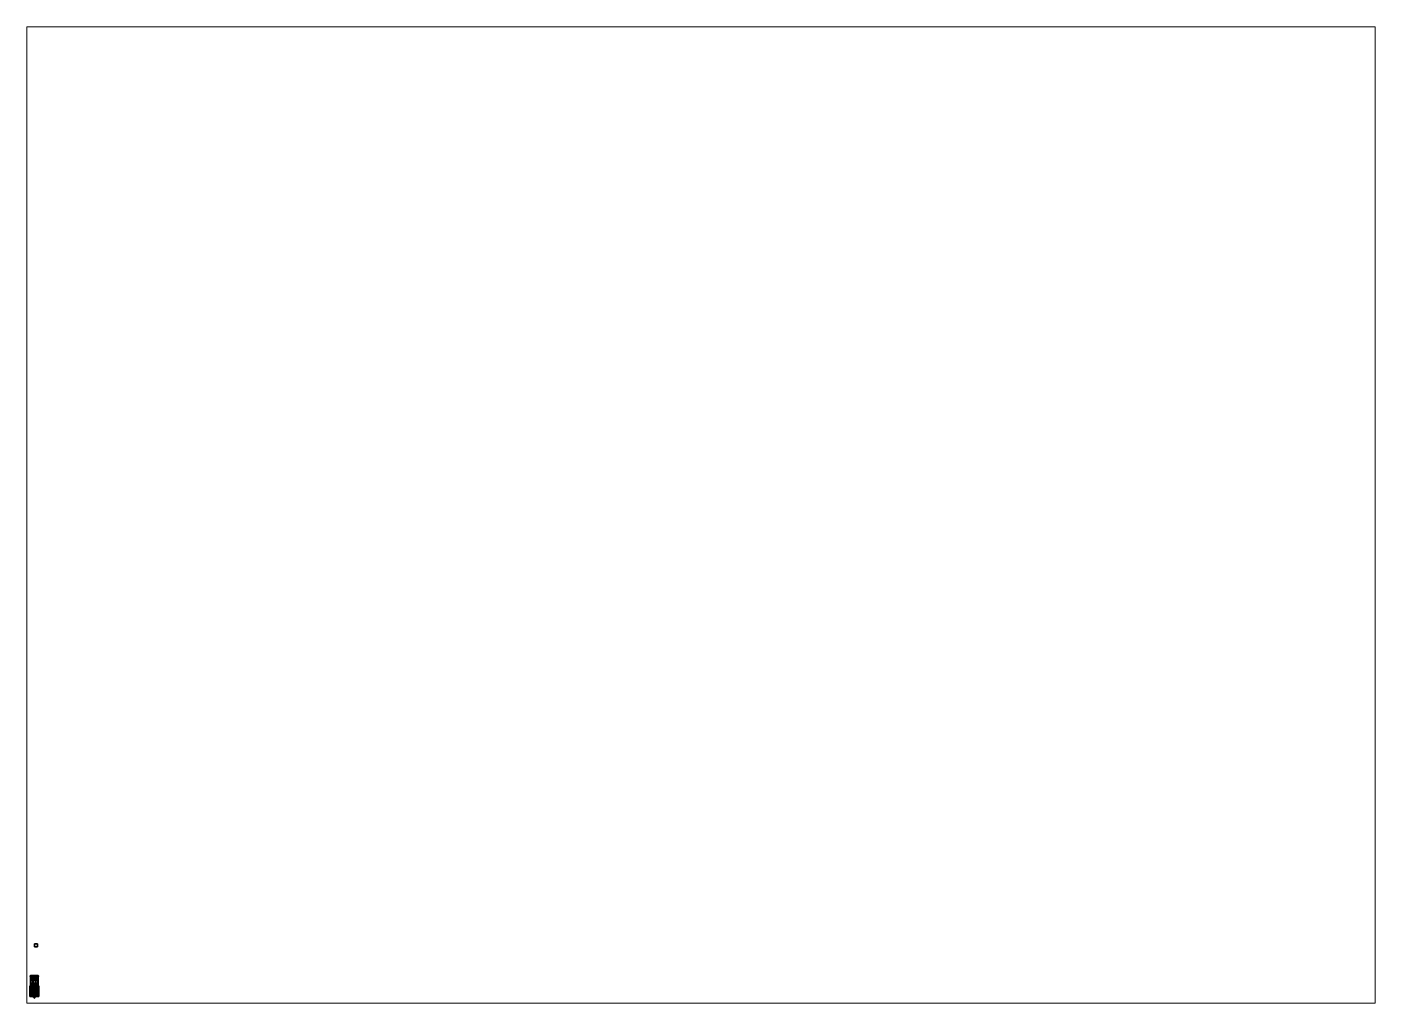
# Paper-space layout 'Layout1' of a CAD drawing. Header units: millimetres. Extents: x 28 to 251, y 20 to 181.
# The model-space entities are those that its viewports show. They can reach past a viewport. Long polylines and large blocks are cut down to what shows.
import ezdxf

# ---------------------------------------------------------------- set-up
doc = ezdxf.new("R2010")
doc.units = ezdxf.units.MM
for name, color, linetype in [('cab', 4, 'Continuous'), ('cargo_platform', 3, 'Continuous'), ('drawing', 9, 'Continuous'), ('fenders', 6, 'Continuous'), ('frame', 5, 'Continuous'), ('suspension', 4, 'Continuous'), ('wheels', 2, 'Continuous')]:
    doc.layers.add(name, color=color, linetype=linetype)

msp = doc.modelspace()

# ---------------------------------------------------------------- linework, layer by layer
for points in [[(1, 13.44, 1), (1, 13.44), (0, 13.44), (0, 13.44, 1)], [(1, 13.44), (1, 12.44), (0, 12.44), (0, 13.44)], [(0, 13.44), (0, 12.44), (0, 12.44, 1), (0, 13.44, 1)], [(0, 13.44, 1), (0, 12.44, 1), (1, 12.44, 1), (1, 13.44, 1)], [(1, 12.44, 1), (1, 12.44), (1, 13.44), (1, 13.44, 1)], [(0, 12.44, 1), (0, 12.44), (1, 12.44), (1, 12.44, 1)], [(1.17, 0.48, 1.53), (1.19, 0.38, 1.53), (1.19, 0.38, 1.25), (1.17, 0.48, 1.25)], [(1.17, 0.43, 2.27), (1.18, 0.44, 2.28), (1.18, 0.44, 2.21), (1.17, 0.43, 2.21)], [(1.17, 0.33, 2.27), (1.18, 0.32, 2.28), (1.18, 0.44, 2.28), (1.17, 0.43, 2.27)], [(1.17, 0.43, 2.21), (1.18, 0.44, 2.21), (1.18, 0.39, 2.17), (1.17, 0.38, 2.17)], [(1.18, 0.42, 2.26), (1.17, 0.43, 2.27), (1.17, 0.43, 2.21), (1.18, 0.42, 2.21)], [(1.18, 0.34, 2.26), (1.17, 0.33, 2.27), (1.17, 0.43, 2.27), (1.18, 0.42, 2.26)], [(1.18, 0.42, 2.21), (1.17, 0.43, 2.21), (1.17, 0.38, 2.17), (1.18, 0.38, 2.18)], [(1.18, 0.39, 1.53), (1.17, 0.38, 1.53), (1.17, 0.38, 2.17), (1.18, 0.39, 2.17)], [(1.18, 0.39, 1.53), (1.17, 0.38, 1.53), (1.17, 0.38, 2.17), (1.18, 0.39, 2.17)], [(1.17, 0.38, 1.53), (1.18, 0.37, 1.53), (1.18, 0.37, 2.17), (1.17, 0.38, 2.17)], [(1.17, 0.38, 1.53), (1.18, 0.37, 1.53), (1.18, 0.37, 2.17), (1.17, 0.38, 2.17)], [(1.18, 0.32, 2.21), (1.17, 0.33, 2.21), (1.17, 0.38, 2.17), (1.18, 0.37, 2.17)], [(1.17, 0.33, 2.21), (1.18, 0.34, 2.21), (1.18, 0.38, 2.18), (1.17, 0.38, 2.17)], [(1.19, 0.38, 1.53), (1.17, 0.28, 1.53), (1.17, 0.28, 1.25), (1.19, 0.38, 1.25)], [(1.17, 0.33, 2.27), (1.18, 0.34, 2.26), (1.18, 0.34, 2.21), (1.17, 0.33, 2.21)], [(1.18, 0.32, 2.28), (1.17, 0.33, 2.27), (1.17, 0.33, 2.21), (1.18, 0.32, 2.21)], [(1.18, 0.44, 2.28), (1.19, 0.43, 2.27), (1.19, 0.43, 2.21), (1.18, 0.44, 2.21)], [(1.18, 0.32, 2.28), (1.19, 0.33, 2.27), (1.19, 0.43, 2.27), (1.18, 0.44, 2.28)], [(1.18, 0.44, 2.21), (1.19, 0.43, 2.21), (1.19, 0.38, 2.17), (1.18, 0.39, 2.17)], [(1.19, 0.43, 2.27), (1.18, 0.42, 2.26), (1.18, 0.42, 2.21), (1.19, 0.43, 2.21)], [(1.19, 0.33, 2.27), (1.18, 0.34, 2.26), (1.18, 0.42, 2.26), (1.19, 0.43, 2.27)], [(1.19, 0.43, 2.21), (1.18, 0.42, 2.21), (1.18, 0.38, 2.18), (1.19, 0.38, 2.17)], [(1.19, 0.38, 1.53), (1.18, 0.39, 1.53), (1.18, 0.39, 2.17), (1.19, 0.38, 2.17)], [(1.19, 0.38, 1.53), (1.18, 0.39, 1.53), (1.18, 0.39, 2.17), (1.19, 0.38, 2.17)], [(1.18, 0.37, 1.53), (1.19, 0.38, 1.53), (1.19, 0.38, 2.17), (1.18, 0.37, 2.17)], [(1.18, 0.37, 1.53), (1.19, 0.38, 1.53), (1.19, 0.38, 2.17), (1.18, 0.37, 2.17)], [(1.19, 0.33, 2.21), (1.18, 0.32, 2.21), (1.18, 0.37, 2.17), (1.19, 0.38, 2.17)], [(1.18, 0.34, 2.21), (1.19, 0.33, 2.21), (1.19, 0.38, 2.17), (1.18, 0.38, 2.18)], [(1.18, 0.34, 2.26), (1.19, 0.33, 2.27), (1.19, 0.33, 2.21), (1.18, 0.34, 2.21)], [(1.19, 0.33, 2.27), (1.18, 0.32, 2.28), (1.18, 0.32, 2.21), (1.19, 0.33, 2.21)], [(-1.03, -3.12, 1.21), (-1.04, -3.12, 1.17), (-1.04, -3.17, 1.17), (-1.03, -3.17, 1.21)], [(-1.04, -3.12, 1.17), (-1.03, -3.12, 1.13), (-1.03, -3.17, 1.13), (-1.04, -3.17, 1.17)], [(-1.03, -3.17, 1.21), (-1.04, -3.17, 1.17), (-1.03, -3.17, 1.13), (-0.94, -3.17, 1.17)], [(-0.99, -3.12, 1.22), (-1.03, -3.12, 1.21), (-1.03, -3.17, 1.21), (-0.99, -3.17, 1.22)], [(-1.03, -3.12, 1.13), (-0.99, -3.12, 1.12), (-0.99, -3.17, 1.12), (-1.03, -3.17, 1.13)], [(-0.99, -3.17, 1.12), (-0.95, -3.17, 1.13), (-0.94, -3.17, 1.17), (-1.03, -3.17, 1.13)], [(-0.95, -3.17, 1.21), (-0.99, -3.17, 1.22), (-1.03, -3.17, 1.21), (-0.94, -3.17, 1.17)], [(-0.95, -3.12, 1.21), (-0.99, -3.12, 1.22), (-0.99, -3.17, 1.22), (-0.95, -3.17, 1.21)], [(-0.99, -3.12, 1.12), (-0.95, -3.12, 1.13), (-0.95, -3.17, 1.13), (-0.99, -3.17, 1.12)], [(-0.94, -3.12, 1.17), (-0.95, -3.12, 1.21), (-0.95, -3.17, 1.21), (-0.94, -3.17, 1.17)], [(-0.95, -3.12, 1.13), (-0.94, -3.12, 1.17), (-0.94, -3.17, 1.17), (-0.95, -3.17, 1.13)], [(0, -3.41, 1.11), (-0.17, -3.34, 1.11), (-0.2, -3.41, 1.11), (-0.03, -3.48, 1.11)], [(-0.18, -3.41, 1.09), (-0.16, -3.35, 1.09), (-0.17, -3.34, 1.07), (-0.2, -3.41, 1.07)], [(-0.16, -3.35, 1.09), (-0.18, -3.41, 1.09), (-0.2, -3.41, 1.11), (-0.17, -3.34, 1.11)], [(-0.03, -3.48, 1.11), (-0.2, -3.41, 1.11), (-0.17, -3.48, 1.11), (-0.1, -3.51, 1.11)], [(-0.16, -3.47, 1.09), (-0.18, -3.41, 1.09), (-0.2, -3.41, 1.07), (-0.17, -3.48, 1.07)], [(-0.18, -3.41, 1.09), (-0.16, -3.47, 1.09), (-0.17, -3.48, 1.11), (-0.2, -3.41, 1.11)], [(-0.03, -3.34, 1.11), (-0.1, -3.31, 1.11), (-0.17, -3.34, 1.11), (0, -3.41, 1.11)], [(-0.16, -3.35, 1.09), (-0.1, -3.33, 1.09), (-0.1, -3.31, 1.07), (-0.17, -3.34, 1.07)], [(-0.1, -3.33, 1.09), (-0.16, -3.35, 1.09), (-0.17, -3.34, 1.11), (-0.1, -3.31, 1.11)], [(-0.1, -3.49, 1.09), (-0.16, -3.47, 1.09), (-0.17, -3.48, 1.07), (-0.1, -3.51, 1.07)], [(-0.16, -3.47, 1.09), (-0.1, -3.49, 1.09), (-0.1, -3.51, 1.11), (-0.17, -3.48, 1.11)], [(-0.1, -3.39, 1.11), (-0.12, -3.41, 1.11), (-0.12, -3.41, 1.13), (-0.1, -3.39, 1.13)], [(-0.1, -3.39, 1), (-0.12, -3.41, 1), (-0.12, -3.41, 1.07), (-0.1, -3.39, 1.07)], [(-0.1, -3.39, 1.13), (-0.12, -3.41, 1.13), (-0.1, -3.43, 1.13), (-0.08, -3.41, 1.13)], [(-0.12, -3.41, 1.11), (-0.1, -3.43, 1.11), (-0.1, -3.43, 1.13), (-0.12, -3.41, 1.13)], [(-0.12, -3.41, 1), (-0.1, -3.43, 1), (-0.1, -3.43, 1.07), (-0.12, -3.41, 1.07)], [(-0.1, -3.33, 1.09), (-0.04, -3.35, 1.09), (-0.03, -3.34, 1.07), (-0.1, -3.31, 1.07)], [(-0.04, -3.35, 1.09), (-0.1, -3.33, 1.09), (-0.1, -3.31, 1.11), (-0.03, -3.34, 1.11)], [(-0.08, -3.41, 1.11), (-0.1, -3.39, 1.11), (-0.1, -3.39, 1.13), (-0.08, -3.41, 1.13)], [(-0.08, -3.41, 1), (-0.1, -3.39, 1), (-0.1, -3.39, 1.07), (-0.08, -3.41, 1.07)], [(-0.1, -3.43, 1.11), (-0.08, -3.41, 1.11), (-0.08, -3.41, 1.13), (-0.1, -3.43, 1.13)], [(-0.1, -3.43, 1), (-0.08, -3.41, 1), (-0.08, -3.41, 1.07), (-0.1, -3.43, 1.07)], [(-0.04, -3.47, 1.09), (-0.1, -3.49, 1.09), (-0.1, -3.51, 1.07), (-0.03, -3.48, 1.07)], [(-0.1, -3.49, 1.09), (-0.04, -3.47, 1.09), (-0.03, -3.48, 1.11), (-0.1, -3.51, 1.11)], [(-0.05, -3.57, 1), (-0.07, -3.58, 1.01), (-0.02, -3.51, 1.08), (0, -3.5, 1.07)], [(-0.07, -3.58, 1.01), (-0.05, -3.59, 1.02), (0, -3.52, 1.09), (-0.02, -3.51, 1.08)], [(-0.05, -3.59, 0.97), (-0.07, -3.62, 0.97), (-0.07, -3.58, 1.01), (-0.05, -3.57, 1)], [(-0.07, -3.62, 0.97), (-0.05, -3.62, 1), (-0.05, -3.59, 1.02), (-0.07, -3.58, 1.01)], [(-0.07, -3.62, 0.97), (-0.05, -3.59, 0.97), (0.05, -3.59, 0.97), (0.07, -3.62, 0.97)], [(-0.05, -3.62, 1), (-0.07, -3.62, 0.97), (0.07, -3.62, 0.97), (0.05, -3.62, 1)], [(-0.03, -3.58, 1.01), (-0.05, -3.57, 1), (0, -3.5, 1.07), (0, -3.54, 1.05)], [(-0.05, -3.59, 1.02), (-0.03, -3.58, 1.01), (0, -3.54, 1.05), (0, -3.52, 1.09)], [(-0.03, -3.59, 1), (-0.05, -3.59, 0.97), (-0.05, -3.57, 1), (-0.03, -3.58, 1.01)], [(-0.05, -3.62, 1), (-0.03, -3.59, 1), (-0.03, -3.58, 1.01), (-0.05, -3.59, 1.02)], [(-0.03, -3.59, 1), (-0.05, -3.62, 1), (0.05, -3.62, 1), (0.03, -3.59, 1)], [(-0.05, -3.59, 0.97), (-0.03, -3.59, 1), (0.03, -3.59, 1), (0.05, -3.59, 0.97)], [(-0.04, -3.35, 1.09), (-0.02, -3.41, 1.09), (0, -3.41, 1.07), (-0.03, -3.34, 1.07)], [(-0.02, -3.41, 1.09), (-0.04, -3.35, 1.09), (-0.03, -3.34, 1.11), (0, -3.41, 1.11)], [(-0.02, -3.41, 1.09), (-0.04, -3.47, 1.09), (-0.03, -3.48, 1.07), (0, -3.41, 1.07)], [(-0.04, -3.47, 1.09), (-0.02, -3.41, 1.09), (0, -3.41, 1.11), (-0.03, -3.48, 1.11)], [(0, -2.79, 1.11), (-0.02, -2.79, 1.09), (-0.02, -3.48, 1.09), (0, -3.48, 1.11)], [(-0.02, -2.79, 1.09), (0, -2.79, 1.07), (0, -3.48, 1.07), (-0.02, -3.48, 1.09)], [(0, -3.48, 1.11), (-0.02, -3.48, 1.09), (-0.02, -3.51, 1.08), (0, -3.52, 1.09)], [(-0.02, -3.48, 1.09), (0, -3.48, 1.07), (0, -3.5, 1.07), (-0.02, -3.51, 1.08)], [(0.02, -2.79, 1.09), (0, -2.79, 1.11), (0, -3.48, 1.11), (0.02, -3.48, 1.09)], [(0, -2.79, 1.07), (0.02, -2.79, 1.09), (0.02, -3.48, 1.09), (0, -3.48, 1.07)], [(0.04, -3.35, 1.09), (0.02, -3.41, 1.09), (0, -3.41, 1.11), (0.03, -3.34, 1.11)], [(0.02, -3.41, 1.09), (0.04, -3.35, 1.09), (0.03, -3.34, 1.07), (0, -3.41, 1.07)], [(0.2, -3.41, 1.11), (0.03, -3.34, 1.11), (0, -3.41, 1.11), (0.17, -3.48, 1.11)], [(0.02, -3.41, 1.09), (0.04, -3.47, 1.09), (0.03, -3.48, 1.11), (0, -3.41, 1.11)], [(0.04, -3.47, 1.09), (0.02, -3.41, 1.09), (0, -3.41, 1.07), (0.03, -3.48, 1.07)], [(0.17, -3.48, 1.11), (0, -3.41, 1.11), (0.03, -3.48, 1.11), (0.1, -3.51, 1.11)], [(0.02, -3.48, 1.09), (0, -3.48, 1.11), (0, -3.52, 1.09), (0.02, -3.51, 1.08)], [(0, -3.48, 1.07), (0.02, -3.48, 1.09), (0.02, -3.51, 1.08), (0, -3.5, 1.07)], [(0.07, -3.58, 1.01), (0.05, -3.57, 1), (0, -3.5, 1.07), (0.02, -3.51, 1.08)], [(0.05, -3.57, 1), (0.03, -3.58, 1.01), (0, -3.54, 1.05), (0, -3.5, 1.07)], [(0.05, -3.59, 1.02), (0.07, -3.58, 1.01), (0.02, -3.51, 1.08), (0, -3.52, 1.09)], [(0.03, -3.58, 1.01), (0.05, -3.59, 1.02), (0, -3.52, 1.09), (0, -3.54, 1.05)], [(0.1, -3.33, 1.09), (0.04, -3.35, 1.09), (0.03, -3.34, 1.11), (0.1, -3.31, 1.11)], [(0.04, -3.35, 1.09), (0.1, -3.33, 1.09), (0.1, -3.31, 1.07), (0.03, -3.34, 1.07)], [(0.17, -3.34, 1.11), (0.1, -3.31, 1.11), (0.03, -3.34, 1.11), (0.2, -3.41, 1.11)], [(0.04, -3.47, 1.09), (0.1, -3.49, 1.09), (0.1, -3.51, 1.11), (0.03, -3.48, 1.11)], [(0.1, -3.49, 1.09), (0.04, -3.47, 1.09), (0.03, -3.48, 1.07), (0.1, -3.51, 1.07)], [(0.05, -3.59, 0.97), (0.03, -3.59, 1), (0.03, -3.58, 1.01), (0.05, -3.57, 1)], [(0.03, -3.59, 1), (0.05, -3.62, 1), (0.05, -3.59, 1.02), (0.03, -3.58, 1.01)], [(0.07, -3.62, 0.97), (0.05, -3.59, 0.97), (0.05, -3.57, 1), (0.07, -3.58, 1.01)], [(0.05, -3.62, 1), (0.07, -3.62, 0.97), (0.07, -3.58, 1.01), (0.05, -3.59, 1.02)], [(0.1, -3.39, 1), (0.08, -3.41, 1), (0.08, -3.41, 1.07), (0.1, -3.39, 1.07)], [(0.1, -3.39, 1.11), (0.08, -3.41, 1.11), (0.08, -3.41, 1.13), (0.1, -3.39, 1.13)], [(0.1, -3.39, 1.13), (0.08, -3.41, 1.13), (0.1, -3.43, 1.13), (0.12, -3.41, 1.13)], [(0.08, -3.41, 1), (0.1, -3.43, 1), (0.1, -3.43, 1.07), (0.08, -3.41, 1.07)], [(0.08, -3.41, 1.11), (0.1, -3.43, 1.11), (0.1, -3.43, 1.13), (0.08, -3.41, 1.13)], [(0.16, -3.35, 1.09), (0.1, -3.33, 1.09), (0.1, -3.31, 1.11), (0.17, -3.34, 1.11)], [(0.1, -3.33, 1.09), (0.16, -3.35, 1.09), (0.17, -3.34, 1.07), (0.1, -3.31, 1.07)], [(0.12, -3.41, 1), (0.1, -3.39, 1), (0.1, -3.39, 1.07), (0.12, -3.41, 1.07)], [(0.12, -3.41, 1.11), (0.1, -3.39, 1.11), (0.1, -3.39, 1.13), (0.12, -3.41, 1.13)], [(0.1, -3.43, 1), (0.12, -3.41, 1), (0.12, -3.41, 1.07), (0.1, -3.43, 1.07)], [(0.1, -3.43, 1.11), (0.12, -3.41, 1.11), (0.12, -3.41, 1.13), (0.1, -3.43, 1.13)], [(0.1, -3.49, 1.09), (0.16, -3.47, 1.09), (0.17, -3.48, 1.11), (0.1, -3.51, 1.11)], [(0.16, -3.47, 1.09), (0.1, -3.49, 1.09), (0.1, -3.51, 1.07), (0.17, -3.48, 1.07)], [(0.18, -3.41, 1.09), (0.16, -3.35, 1.09), (0.17, -3.34, 1.11), (0.2, -3.41, 1.11)], [(0.16, -3.35, 1.09), (0.18, -3.41, 1.09), (0.2, -3.41, 1.07), (0.17, -3.34, 1.07)], [(0.16, -3.47, 1.09), (0.18, -3.41, 1.09), (0.2, -3.41, 1.11), (0.17, -3.48, 1.11)], [(0.18, -3.41, 1.09), (0.16, -3.47, 1.09), (0.17, -3.48, 1.07), (0.2, -3.41, 1.07)], [(0.95, -3.12, 1.21), (0.94, -3.12, 1.17), (0.94, -3.17, 1.17), (0.95, -3.17, 1.21)], [(0.94, -3.12, 1.17), (0.95, -3.12, 1.13), (0.95, -3.17, 1.13), (0.94, -3.17, 1.17)], [(0.95, -3.17, 1.21), (0.94, -3.17, 1.17), (0.95, -3.17, 1.13), (1.04, -3.17, 1.17)], [(0.99, -3.12, 1.22), (0.95, -3.12, 1.21), (0.95, -3.17, 1.21), (0.99, -3.17, 1.22)], [(0.95, -3.12, 1.13), (0.99, -3.12, 1.12), (0.99, -3.17, 1.12), (0.95, -3.17, 1.13)], [(1.03, -3.17, 1.21), (0.99, -3.17, 1.22), (0.95, -3.17, 1.21), (1.04, -3.17, 1.17)], [(0.99, -3.17, 1.12), (1.03, -3.17, 1.13), (1.04, -3.17, 1.17), (0.95, -3.17, 1.13)], [(1.03, -3.12, 1.21), (0.99, -3.12, 1.22), (0.99, -3.17, 1.22), (1.03, -3.17, 1.21)], [(0.99, -3.12, 1.12), (1.03, -3.12, 1.13), (1.03, -3.17, 1.13), (0.99, -3.17, 1.12)], [(1.04, -3.12, 1.17), (1.03, -3.12, 1.21), (1.03, -3.17, 1.21), (1.04, -3.17, 1.17)], [(1.03, -3.12, 1.13), (1.04, -3.12, 1.17), (1.04, -3.17, 1.17), (1.03, -3.17, 1.13)]]:
    msp.add_3dface(points)
at = {"layer": 'cab'}
for points in [[(-1.23, 1.82, 1.85), (-1.24, 1.81, 1.84), (-1.24, 1.81, 2.17), (-1.23, 1.82, 2.16)], [(-1.17, 1.81, 2.17), (-1.17, 1.82, 2.16), (-1.23, 1.82, 2.16), (-1.24, 1.81, 2.17)], [(-1.17, 1.82, 1.85), (-1.17, 1.81, 1.84), (-1.24, 1.81, 1.84), (-1.23, 1.82, 1.85)], [(-1.24, 1.81, 1.84), (-1.23, 1.8, 1.85), (-1.23, 1.8, 2.16), (-1.24, 1.81, 2.17)], [(-1.17, 1.8, 2.16), (-1.17, 1.81, 2.17), (-1.24, 1.81, 2.17), (-1.23, 1.8, 2.16)], [(-1.17, 1.81, 1.84), (-1.17, 1.8, 1.85), (-1.23, 1.8, 1.85), (-1.24, 1.81, 1.84)], [(-1.17, 0.56, 2.17), (-1.17, 0.57, 2.16), (-1.23, 0.57, 2.16), (-1.24, 0.56, 2.17)], [(-1.23, 0.57, 1.85), (-1.24, 0.56, 1.84), (-1.24, 0.56, 2.17), (-1.23, 0.57, 2.16)], [(-1.17, 0.57, 1.85), (-1.17, 0.56, 1.84), (-1.24, 0.56, 1.84), (-1.23, 0.57, 1.85)], [(-1.17, 0.55, 2.16), (-1.17, 0.56, 2.17), (-1.24, 0.56, 2.17), (-1.23, 0.55, 2.16)], [(-1.24, 0.56, 1.84), (-1.23, 0.55, 1.85), (-1.23, 0.55, 2.16), (-1.24, 0.56, 2.17)], [(-1.17, 0.56, 1.84), (-1.17, 0.55, 1.85), (-1.23, 0.55, 1.85), (-1.24, 0.56, 1.84)], [(-1.22, 1.81, 1.86), (-1.23, 1.82, 1.85), (-1.23, 1.82, 2.16), (-1.22, 1.81, 2.15)], [(-1.17, 1.82, 2.16), (-1.17, 1.81, 2.15), (-1.22, 1.81, 2.15), (-1.23, 1.82, 2.16)], [(-1.17, 1.81, 1.86), (-1.17, 1.82, 1.85), (-1.23, 1.82, 1.85), (-1.22, 1.81, 1.86)], [(-1.23, 1.8, 1.85), (-1.22, 1.81, 1.86), (-1.22, 1.81, 2.15), (-1.23, 1.8, 2.16)], [(-1.17, 1.81, 2.15), (-1.17, 1.8, 2.16), (-1.23, 1.8, 2.16), (-1.22, 1.81, 2.15)], [(-1.17, 1.8, 1.85), (-1.17, 1.81, 1.86), (-1.22, 1.81, 1.86), (-1.23, 1.8, 1.85)], [(-1.17, 0.57, 2.16), (-1.17, 0.56, 2.15), (-1.22, 0.56, 2.15), (-1.23, 0.57, 2.16)], [(-1.22, 0.56, 1.86), (-1.23, 0.57, 1.85), (-1.23, 0.57, 2.16), (-1.22, 0.56, 2.15)], [(-1.17, 0.56, 1.86), (-1.17, 0.57, 1.85), (-1.23, 0.57, 1.85), (-1.22, 0.56, 1.86)], [(-1.17, 0.56, 2.15), (-1.17, 0.55, 2.16), (-1.23, 0.55, 2.16), (-1.22, 0.56, 2.15)], [(-1.23, 0.55, 1.85), (-1.22, 0.56, 1.86), (-1.22, 0.56, 2.15), (-1.23, 0.55, 2.16)], [(-1.17, 0.55, 1.85), (-1.17, 0.56, 1.86), (-1.22, 0.56, 1.86), (-1.23, 0.55, 1.85)], [(-1.17, 3.02, 0.98), (-1.17, 2.91, 1.13), (-1.17, 2.91, 2.05), (-1.17, 3.24, 1.88)], [(-1.17, 3.24, 1.88), (-1.17, 2.91, 2.05), (1.17, 2.91, 2.05), (1.17, 3.24, 1.88)], [(-1.17, 3.24, 0.98), (-1.17, 3.02, 0.98), (-1.17, 3.24, 1.88)], [(-1.17, 3.24, 1.88), (-1.17, 3.24, 1.88), (1.17, 3.24, 1.88)], [(-0.45, 3.24, 0.98), (-1.17, 3.24, 0.98), (-1.17, 3.24, 1.88), (-0.45, 3.24, 1.88)], [(-1.17, 2.91, 1.13), (-1.17, 2.78, 1.23), (-1.17, 2.78, 2.5), (-1.17, 2.91, 2.05)], [(-1.17, 2.91, 2.05), (-1.17, 2.78, 2.5), (1.17, 2.78, 2.5), (1.17, 2.91, 2.05)], [(1.1, 2.79, 2.55), (1.17, 2.79, 2.5), (-1.17, 2.79, 2.5), (-1.1, 2.79, 2.55)], [(-1.17, 2.79, 2.5), (-1.17, 0.23, 2.5), (-1.1, 0.23, 2.55), (-1.1, 2.79, 2.55)], [(-1.17, 2.02, 1.26), (-1.17, 1.82, 1.12), (-1.17, 0.23, 2.5), (-1.17, 2.78, 2.5)], [(-1.17, 2.22, 1.33), (-1.17, 2.02, 1.26), (-1.17, 2.78, 2.5)], [(-1.17, 2.5, 1.33), (-1.17, 2.22, 1.33), (-1.17, 2.78, 2.5)], [(-1.17, 2.78, 1.23), (-1.17, 2.5, 1.33), (-1.17, 2.78, 2.5)], [(-1.17, 1.09, 1.02), (-1.17, 0.23, 1.02), (-1.17, 0.23, 2.5), (-1.17, 1.82, 1.12)], [(-1.17, 1.82, 0.92), (-1.17, 1.09, 0.92), (-1.17, 1.09, 1.02), (-1.17, 1.82, 1.12)], [(1.17, 1.82, 0.92), (-1.17, 1.82, 0.92), (-1.17, 1.82, 1.12), (1.17, 1.82, 1.12)], [(-1.17, 1, 0.79), (-1.17, 0.34, 0.79), (-1.17, 0.34, 1.02), (-1.17, 1, 1.02)], [(1.17, 1, 0.79), (-1.17, 1, 0.79), (-1.17, 1, 1.02), (1.17, 1, 1.02)], [(-1.17, 0.34, 1.02), (-1.17, 0.34, 0.79), (1.17, 0.34, 0.79), (1.17, 0.34, 1.02)], [(-1.17, 0.23, 1.02), (-1.14, 0.19, 1.02), (-1.14, 0.19, 2.5), (-1.17, 0.23, 2.5)], [(-1.17, 0.23, 2.5), (-1.14, 0.19, 2.5), (-1.1, 0.23, 2.55)], [(-1.13, 1.53, 0.76), (-1.15, 1.55, 0.78), (-1.15, 1.8, 0.78), (-1.13, 1.82, 0.76)], [(-1.13, 1.82, 0.76), (-1.15, 1.8, 0.78), (-1.15, 1.8, 0.92), (-1.13, 1.82, 0.92)], [(-1.15, 1.55, 0.78), (-1.13, 1.57, 0.8), (-1.13, 1.78, 0.8), (-1.15, 1.8, 0.78)], [(-1.15, 1.8, 0.78), (-1.13, 1.78, 0.8), (-1.13, 1.78, 0.92), (-1.15, 1.8, 0.92)], [(-1.13, 1.57, 0.8), (-1.15, 1.55, 0.78), (-1.15, 1.55, 0.92), (-1.13, 1.57, 0.92)], [(-1.15, 1.55, 0.78), (-1.13, 1.53, 0.76), (-1.13, 1.53, 0.92), (-1.15, 1.55, 0.92)], [(-1.13, 1.38, 0.76), (-1.15, 1.36, 0.78), (-1.15, 1.36, 0.92), (-1.13, 1.38, 0.92)], [(-1.13, 1.09, 0.76), (-1.15, 1.11, 0.78), (-1.15, 1.36, 0.78), (-1.13, 1.38, 0.76)], [(-1.15, 1.36, 0.78), (-1.13, 1.34, 0.8), (-1.13, 1.34, 0.92), (-1.15, 1.36, 0.92)], [(-1.15, 1.11, 0.78), (-1.13, 1.13, 0.8), (-1.13, 1.34, 0.8), (-1.15, 1.36, 0.78)], [(-1.13, 1.13, 0.8), (-1.15, 1.11, 0.78), (-1.15, 1.11, 0.92), (-1.13, 1.13, 0.92)], [(-1.15, 1.11, 0.78), (-1.13, 1.09, 0.76), (-1.13, 1.09, 0.92), (-1.15, 1.11, 0.92)], [(-1.1, 0.23, 2.55), (-1.14, 0.19, 2.5), (1.14, 0.19, 2.5), (1.1, 0.23, 2.55)], [(-1.14, 0.19, 2.5), (-1.14, 0.19, 1.02), (1.14, 0.19, 1.02), (1.14, 0.19, 2.5)], [(-1.11, 1.55, 0.78), (-1.13, 1.53, 0.76), (-1.13, 1.82, 0.76), (-1.11, 1.8, 0.78)], [(-1.11, 1.8, 0.78), (-1.13, 1.82, 0.76), (-1.13, 1.82, 0.92), (-1.11, 1.8, 0.92)], [(-1.13, 1.57, 0.8), (-1.11, 1.55, 0.78), (-1.11, 1.8, 0.78), (-1.13, 1.78, 0.8)], [(-1.13, 1.78, 0.8), (-1.11, 1.8, 0.78), (-1.11, 1.8, 0.92), (-1.13, 1.78, 0.92)], [(-1.11, 1.55, 0.78), (-1.13, 1.57, 0.8), (-1.13, 1.57, 0.92), (-1.11, 1.55, 0.92)], [(-1.13, 1.53, 0.76), (-1.11, 1.55, 0.78), (-1.11, 1.55, 0.92), (-1.13, 1.53, 0.92)], [(-1.11, 1.36, 0.78), (-1.13, 1.38, 0.76), (-1.13, 1.38, 0.92), (-1.11, 1.36, 0.92)], [(-1.11, 1.11, 0.78), (-1.13, 1.09, 0.76), (-1.13, 1.38, 0.76), (-1.11, 1.36, 0.78)], [(-1.13, 1.34, 0.8), (-1.11, 1.36, 0.78), (-1.11, 1.36, 0.92), (-1.13, 1.34, 0.92)], [(-1.13, 1.13, 0.8), (-1.11, 1.11, 0.78), (-1.11, 1.36, 0.78), (-1.13, 1.34, 0.8)], [(-1.11, 1.11, 0.78), (-1.13, 1.13, 0.8), (-1.13, 1.13, 0.92), (-1.11, 1.11, 0.92)], [(-1.13, 1.09, 0.76), (-1.11, 1.11, 0.78), (-1.11, 1.11, 0.92), (-1.13, 1.09, 0.92)], [(-1.1, 2.79, 2.55), (-0.5, 2.12, 2.59), (0.5, 2.12, 2.59), (1.1, 2.79, 2.55)], [(-1.1, 0.23, 2.55), (-0.5, 0.93, 2.59), (-0.5, 2.12, 2.59), (-1.1, 2.79, 2.55)], [(1.1, 0.23, 2.55), (0.5, 0.93, 2.59), (-0.5, 0.93, 2.59), (-1.1, 0.23, 2.55)], [(-0.96, 3.24, 1.05), (-1, 3.24, 1.16), (-0.97, 3.26, 1.16), (-0.93, 3.26, 1.08)], [(-1, 3.24, 1.16), (-0.96, 3.24, 1.27), (-0.93, 3.26, 1.24), (-0.97, 3.26, 1.16)], [(-0.93, 3.26, 1.24), (-0.85, 3.26, 1.28), (-0.77, 3.26, 1.24), (-0.97, 3.26, 1.16)], [(-0.97, 3.26, 1.16), (-0.77, 3.26, 1.24), (-0.73, 3.26, 1.16), (-0.93, 3.26, 1.08)], [(-0.85, 3.24, 1.01), (-0.96, 3.24, 1.05), (-0.93, 3.26, 1.08), (-0.85, 3.26, 1.04)], [(-0.96, 3.24, 1.27), (-0.85, 3.24, 1.31), (-0.85, 3.26, 1.28), (-0.93, 3.26, 1.24)], [(-0.93, 3.26, 1.08), (-0.73, 3.26, 1.16), (-0.77, 3.26, 1.08), (-0.85, 3.26, 1.04)], [(-0.74, 3.24, 1.05), (-0.85, 3.24, 1.01), (-0.85, 3.26, 1.04), (-0.77, 3.26, 1.08)], [(-0.85, 3.24, 1.31), (-0.74, 3.24, 1.27), (-0.77, 3.26, 1.24), (-0.85, 3.26, 1.28)], [(-0.7, 3.24, 1.16), (-0.74, 3.24, 1.05), (-0.77, 3.26, 1.08), (-0.73, 3.26, 1.16)], [(-0.74, 3.24, 1.27), (-0.7, 3.24, 1.16), (-0.73, 3.26, 1.16), (-0.77, 3.26, 1.24)], [(-0.5, 2.12, 2.59), (-0.5, 0.93, 2.59), (0.5, 0.93, 2.59), (0.5, 2.12, 2.59)], [(0.45, 3.31, 1.88), (0.45, 3.31, 0.98), (-0.45, 3.31, 0.98), (-0.45, 3.31, 1.88)], [(-0.45, 3.31, 0.98), (-0.45, 3.24, 0.98), (-0.45, 3.24, 1.88), (-0.45, 3.31, 1.88)], [(-0.45, 3.31, 1.88), (-0.45, 3.24, 1.88), (0.45, 3.24, 1.88), (0.45, 3.31, 1.88)], [(0.45, 3.24, 1.88), (0.45, 3.24, 0.98), (0.45, 3.31, 0.98), (0.45, 3.31, 1.88)], [(1.17, 3.24, 1.88), (1.17, 3.24, 0.98), (0.45, 3.24, 0.98), (0.45, 3.24, 1.88)], [(0.5, 2.12, 2.59), (0.5, 0.93, 2.59), (1.1, 0.23, 2.55), (1.1, 2.79, 2.55)], [(0.74, 3.24, 1.05), (0.7, 3.24, 1.16), (0.73, 3.26, 1.16), (0.77, 3.26, 1.08)], [(0.7, 3.24, 1.16), (0.74, 3.24, 1.27), (0.77, 3.26, 1.24), (0.73, 3.26, 1.16)], [(0.73, 3.26, 1.16), (0.93, 3.26, 1.24), (0.97, 3.26, 1.16), (0.77, 3.26, 1.08)], [(0.77, 3.26, 1.24), (0.85, 3.26, 1.28), (0.93, 3.26, 1.24), (0.73, 3.26, 1.16)], [(0.85, 3.24, 1.01), (0.74, 3.24, 1.05), (0.77, 3.26, 1.08), (0.85, 3.26, 1.04)], [(0.74, 3.24, 1.27), (0.85, 3.24, 1.31), (0.85, 3.26, 1.28), (0.77, 3.26, 1.24)], [(0.77, 3.26, 1.08), (0.97, 3.26, 1.16), (0.93, 3.26, 1.08), (0.85, 3.26, 1.04)], [(0.96, 3.24, 1.05), (0.85, 3.24, 1.01), (0.85, 3.26, 1.04), (0.93, 3.26, 1.08)], [(0.85, 3.24, 1.31), (0.96, 3.24, 1.27), (0.93, 3.26, 1.24), (0.85, 3.26, 1.28)], [(1, 3.24, 1.16), (0.96, 3.24, 1.05), (0.93, 3.26, 1.08), (0.97, 3.26, 1.16)], [(0.96, 3.24, 1.27), (1, 3.24, 1.16), (0.97, 3.26, 1.16), (0.93, 3.26, 1.24)], [(1.1, 0.23, 2.55), (1.17, 0.23, 2.5), (1.17, 2.79, 2.5), (1.1, 2.79, 2.55)], [(1.1, 0.23, 2.55), (1.14, 0.19, 2.5), (1.17, 0.23, 2.5), (1.1, 0.23, 2.55)], [(1.13, 1.82, 0.76), (1.11, 1.8, 0.78), (1.11, 1.8, 0.92), (1.13, 1.82, 0.92)], [(1.13, 1.53, 0.76), (1.11, 1.55, 0.78), (1.11, 1.8, 0.78), (1.13, 1.82, 0.76)], [(1.11, 1.8, 0.78), (1.13, 1.78, 0.8), (1.13, 1.78, 0.92), (1.11, 1.8, 0.92)], [(1.11, 1.55, 0.78), (1.13, 1.57, 0.8), (1.13, 1.78, 0.8), (1.11, 1.8, 0.78)], [(1.13, 1.57, 0.8), (1.11, 1.55, 0.78), (1.11, 1.55, 0.92), (1.13, 1.57, 0.92)], [(1.11, 1.55, 0.78), (1.13, 1.53, 0.76), (1.13, 1.53, 0.92), (1.11, 1.55, 0.92)], [(1.13, 1.09, 0.76), (1.11, 1.11, 0.78), (1.11, 1.36, 0.78), (1.13, 1.38, 0.76)], [(1.13, 1.38, 0.76), (1.11, 1.36, 0.78), (1.11, 1.36, 0.92), (1.13, 1.38, 0.92)], [(1.11, 1.11, 0.78), (1.13, 1.13, 0.8), (1.13, 1.34, 0.8), (1.11, 1.36, 0.78)], [(1.11, 1.36, 0.78), (1.13, 1.34, 0.8), (1.13, 1.34, 0.92), (1.11, 1.36, 0.92)], [(1.13, 1.13, 0.8), (1.11, 1.11, 0.78), (1.11, 1.11, 0.92), (1.13, 1.13, 0.92)], [(1.11, 1.11, 0.78), (1.13, 1.09, 0.76), (1.13, 1.09, 0.92), (1.11, 1.11, 0.92)], [(1.15, 1.8, 0.78), (1.13, 1.82, 0.76), (1.13, 1.82, 0.92), (1.15, 1.8, 0.92)], [(1.15, 1.55, 0.78), (1.13, 1.53, 0.76), (1.13, 1.82, 0.76), (1.15, 1.8, 0.78)], [(1.13, 1.78, 0.8), (1.15, 1.8, 0.78), (1.15, 1.8, 0.92), (1.13, 1.78, 0.92)], [(1.13, 1.57, 0.8), (1.15, 1.55, 0.78), (1.15, 1.8, 0.78), (1.13, 1.78, 0.8)], [(1.15, 1.55, 0.78), (1.13, 1.57, 0.8), (1.13, 1.57, 0.92), (1.15, 1.55, 0.92)], [(1.13, 1.53, 0.76), (1.15, 1.55, 0.78), (1.15, 1.55, 0.92), (1.13, 1.53, 0.92)], [(1.15, 1.11, 0.78), (1.13, 1.09, 0.76), (1.13, 1.38, 0.76), (1.15, 1.36, 0.78)], [(1.15, 1.36, 0.78), (1.13, 1.38, 0.76), (1.13, 1.38, 0.92), (1.15, 1.36, 0.92)], [(1.13, 1.13, 0.8), (1.15, 1.11, 0.78), (1.15, 1.36, 0.78), (1.13, 1.34, 0.8)], [(1.13, 1.34, 0.8), (1.15, 1.36, 0.78), (1.15, 1.36, 0.92), (1.13, 1.34, 0.92)], [(1.15, 1.11, 0.78), (1.13, 1.13, 0.8), (1.13, 1.13, 0.92), (1.15, 1.11, 0.92)], [(1.13, 1.09, 0.76), (1.15, 1.11, 0.78), (1.15, 1.11, 0.92), (1.13, 1.09, 0.92)], [(1.14, 0.19, 2.5), (1.14, 0.19, 1.02), (1.17, 0.23, 1.02), (1.17, 0.23, 2.5)], [(1.17, 2.91, 2.05), (1.17, 2.91, 1.13), (1.17, 3.02, 0.98), (1.17, 3.24, 1.88)], [(1.17, 3.24, 1.88), (1.17, 3.02, 0.98), (1.17, 3.24, 0.98), (1.17, 3.24, 1.88)], [(1.17, 2.78, 2.5), (1.17, 2.78, 1.23), (1.17, 2.91, 1.13), (1.17, 2.91, 2.05)], [(1.17, 0.23, 2.5), (1.17, 1.82, 1.12), (1.17, 2.02, 1.26), (1.17, 2.78, 2.5)], [(1.17, 2.78, 2.5), (1.17, 2.02, 1.26), (1.17, 2.22, 1.33), (1.17, 2.78, 2.5)], [(1.17, 2.78, 2.5), (1.17, 2.22, 1.33), (1.17, 2.5, 1.33), (1.17, 2.78, 2.5)], [(1.17, 2.78, 2.5), (1.17, 2.5, 1.33), (1.17, 2.78, 1.23), (1.17, 2.78, 2.5)], [(1.17, 0.23, 2.5), (1.17, 0.23, 1.02), (1.17, 1.09, 1.02), (1.17, 1.82, 1.12)], [(1.17, 1.81, 2.15), (1.17, 1.82, 2.16), (1.23, 1.82, 2.16), (1.22, 1.81, 2.15)], [(1.17, 1.82, 2.16), (1.17, 1.81, 2.17), (1.24, 1.81, 2.17), (1.23, 1.82, 2.16)], [(1.17, 1.81, 1.84), (1.17, 1.82, 1.85), (1.23, 1.82, 1.85), (1.24, 1.81, 1.84)], [(1.17, 1.82, 1.85), (1.17, 1.81, 1.86), (1.22, 1.81, 1.86), (1.23, 1.82, 1.85)], [(1.17, 1.09, 1.02), (1.17, 1.09, 0.92), (1.17, 1.82, 0.92), (1.17, 1.82, 1.12)], [(1.17, 1.81, 2.17), (1.17, 1.8, 2.16), (1.23, 1.8, 2.16), (1.24, 1.81, 2.17)], [(1.17, 1.8, 2.16), (1.17, 1.81, 2.15), (1.22, 1.81, 2.15), (1.23, 1.8, 2.16)], [(1.17, 1.81, 1.86), (1.17, 1.8, 1.85), (1.23, 1.8, 1.85), (1.22, 1.81, 1.86)], [(1.17, 1.8, 1.85), (1.17, 1.81, 1.84), (1.24, 1.81, 1.84), (1.23, 1.8, 1.85)], [(1.17, 0.34, 1.02), (1.17, 0.34, 0.79), (1.17, 1, 0.79), (1.17, 1, 1.02)], [(1.17, 0.56, 2.15), (1.17, 0.57, 2.16), (1.23, 0.57, 2.16), (1.22, 0.56, 2.15)], [(1.17, 0.57, 2.16), (1.17, 0.56, 2.17), (1.24, 0.56, 2.17), (1.23, 0.57, 2.16)], [(1.17, 0.56, 1.84), (1.17, 0.57, 1.85), (1.23, 0.57, 1.85), (1.24, 0.56, 1.84)], [(1.17, 0.57, 1.85), (1.17, 0.56, 1.86), (1.22, 0.56, 1.86), (1.23, 0.57, 1.85)], [(1.17, 0.56, 2.17), (1.17, 0.55, 2.16), (1.23, 0.55, 2.16), (1.24, 0.56, 2.17)], [(1.17, 0.55, 2.16), (1.17, 0.56, 2.15), (1.22, 0.56, 2.15), (1.23, 0.55, 2.16)], [(1.17, 0.56, 1.86), (1.17, 0.55, 1.85), (1.23, 0.55, 1.85), (1.22, 0.56, 1.86)], [(1.17, 0.55, 1.85), (1.17, 0.56, 1.84), (1.24, 0.56, 1.84), (1.23, 0.55, 1.85)], [(1.23, 1.82, 1.85), (1.22, 1.81, 1.86), (1.22, 1.81, 2.15), (1.23, 1.82, 2.16)], [(1.22, 1.81, 1.86), (1.23, 1.8, 1.85), (1.23, 1.8, 2.16), (1.22, 1.81, 2.15)], [(1.23, 0.57, 1.85), (1.22, 0.56, 1.86), (1.22, 0.56, 2.15), (1.23, 0.57, 2.16)], [(1.22, 0.56, 1.86), (1.23, 0.55, 1.85), (1.23, 0.55, 2.16), (1.22, 0.56, 2.15)], [(1.24, 1.81, 1.84), (1.23, 1.82, 1.85), (1.23, 1.82, 2.16), (1.24, 1.81, 2.17)], [(1.23, 1.8, 1.85), (1.24, 1.81, 1.84), (1.24, 1.81, 2.17), (1.23, 1.8, 2.16)], [(1.24, 0.56, 1.84), (1.23, 0.57, 1.85), (1.23, 0.57, 2.16), (1.24, 0.56, 2.17)], [(1.23, 0.55, 1.85), (1.24, 0.56, 1.84), (1.24, 0.56, 2.17), (1.23, 0.55, 2.16)]]:
    msp.add_3dface(points, dxfattribs=at)
at = {"layer": 'cargo_platform'}
for points in [[(-1.45, 0.19, 1.44), (-1.45, -3.21, 1.44), (-1.45, -3.16, 1.49), (-1.45, 0.19, 1.49)], [(1.4, 0.19, 1.49), (1.45, 0.19, 1.44), (-1.45, 0.19, 1.44), (-1.45, 0.19, 1.49)], [(1.45, 0.19, 1.44), (1.45, -3.21, 1.44), (-1.45, -3.21, 1.44), (-1.45, 0.19, 1.44)], [(1.4, -0.15, 1.49), (1.4, 0.19, 1.49), (-1.45, 0.19, 1.49), (-1.45, -0.15, 1.49)], [(1.4, 0.19, 2.12), (1.4, -0.15, 2.12), (1.45, -0.15, 2.12), (1.45, 0.19, 2.12)], [(1.4, -0.15, 1.49), (1.4, -0.15, 2.12), (1.4, 0.19, 2.12), (1.4, 0.19, 1.49)], [(1.4, 0.19, 1.49), (1.4, 0.19, 2.12), (1.45, 0.19, 2.12), (1.45, 0.19, 1.44)], [(1.45, 0.17, 2.1), (1.45, -0.15, 2.1), (1.42, -0.15, 2.1), (1.42, 0.17, 2.1)], [(1.45, 0.17, 1.49), (1.45, 0.17, 2.1), (1.42, 0.17, 2.1), (1.42, 0.17, 1.49)], [(1.42, 0.17, 2.1), (1.42, -0.15, 2.1), (1.42, -0.15, 1.49), (1.42, 0.17, 1.49)], [(1.45, 0.17, 1.49), (1.42, 0.17, 1.49), (1.42, -0.15, 1.49), (1.45, -0.15, 1.49)], [(1.45, -3.16, 1.49), (1.45, -3.21, 1.44), (1.45, 0.19, 1.44), (1.45, 0.17, 1.49)], [(1.45, -0.15, 2.12), (1.45, -0.15, 2.1), (1.45, 0.17, 2.1), (1.45, 0.19, 2.12)], [(1.45, 0.19, 2.12), (1.45, 0.17, 2.1), (1.45, 0.17, 1.49), (1.45, 0.19, 1.44)], [(-1.45, -3.21, 2.22), (-1.4, -3.16, 2.22), (-1.4, -0.2, 2.22), (-1.45, -0.15, 2.22)], [(-1.45, -3.16, 2.17), (-1.45, -3.21, 2.22), (-1.45, -0.15, 2.22), (-1.45, -0.2, 2.17)], [(-1.45, -0.2, 2.17), (-1.45, -0.15, 2.22), (-1.45, -0.15, 1.49), (-1.45, -0.2, 1.49)], [(-1.45, -0.15, 2.22), (-1.4, -0.15, 2.17), (-1.4, -0.15, 1.49), (-1.45, -0.15, 1.49)], [(1.4, -0.2, 2.22), (1.45, -0.15, 2.22), (-1.45, -0.15, 2.22), (-1.4, -0.2, 2.22)], [(-1.4, -0.15, 2.17), (-1.45, -0.15, 2.22), (1.45, -0.15, 2.22), (1.4, -0.15, 2.17)], [(-1.45, -0.2, 1.49), (-1.42, -0.2, 1.49), (-1.42, -0.2, 2.17), (-1.45, -0.2, 2.17)], [(-1.45, -0.2, 1.49), (-1.45, -0.76, 1.49), (-1.42, -0.76, 1.49), (-1.42, -0.2, 1.49)], [(-1.45, -0.76, 1.49), (-1.45, -0.8, 1.49), (-1.45, -0.8, 2.17), (-1.45, -0.76, 2.17)], [(-1.42, -0.76, 1.49), (-1.45, -0.76, 1.49), (-1.45, -0.76, 2.17), (-1.42, -0.76, 2.17)], [(-1.42, -0.8, 2.17), (-1.45, -0.8, 2.17), (-1.45, -0.8, 1.49), (-1.42, -0.8, 1.49)], [(-1.45, -0.8, 1.49), (-1.45, -1.36, 1.49), (-1.42, -1.36, 1.49), (-1.42, -0.8, 1.49)], [(-1.42, -1.36, 1.49), (-1.45, -1.36, 1.49), (-1.45, -1.36, 2.17), (-1.42, -1.36, 2.17)], [(-1.45, -1.36, 1.49), (-1.45, -1.4, 1.49), (-1.45, -1.4, 2.17), (-1.45, -1.36, 2.17)], [(-1.42, -1.4, 2.17), (-1.45, -1.4, 2.17), (-1.45, -1.4, 1.49), (-1.42, -1.4, 1.49)], [(-1.45, -1.4, 1.49), (-1.45, -1.96, 1.49), (-1.42, -1.96, 1.49), (-1.42, -1.4, 1.49)], [(-1.45, -1.96, 1.49), (-1.45, -2, 1.49), (-1.45, -2, 2.17), (-1.45, -1.96, 2.17)], [(-1.42, -1.96, 1.49), (-1.45, -1.96, 1.49), (-1.45, -1.96, 2.17), (-1.42, -1.96, 2.17)], [(-1.42, -2, 2.17), (-1.45, -2, 2.17), (-1.45, -2, 1.49), (-1.42, -2, 1.49)], [(-1.45, -2, 1.49), (-1.45, -2.56, 1.49), (-1.42, -2.56, 1.49), (-1.42, -2, 1.49)], [(-1.45, -2.56, 1.49), (-1.45, -2.6, 1.49), (-1.45, -2.6, 2.17), (-1.45, -2.56, 2.17)], [(-1.42, -2.56, 1.49), (-1.45, -2.56, 1.49), (-1.45, -2.56, 2.17), (-1.42, -2.56, 2.17)], [(-1.42, -2.6, 2.17), (-1.45, -2.6, 2.17), (-1.45, -2.6, 1.49), (-1.42, -2.6, 1.49)], [(-1.45, -2.6, 1.49), (-1.45, -3.16, 1.49), (-1.42, -3.16, 1.49), (-1.42, -2.6, 1.49)], [(-1.4, -3.16, 2.22), (-1.45, -3.21, 2.22), (1.45, -3.21, 2.22), (1.4, -3.16, 2.22)], [(-1.45, -3.16, 1.49), (-1.45, -3.21, 1.44), (-1.45, -3.21, 2.22), (-1.45, -3.16, 2.17)], [(-1.42, -3.16, 1.49), (-1.45, -3.16, 1.49), (-1.45, -3.16, 2.17), (-1.42, -3.16, 2.17)], [(-1.4, -3.21, 1.49), (-1.45, -3.21, 1.44), (1.45, -3.21, 1.44), (1.4, -3.21, 1.49)], [(1.4, -3.21, 2.17), (1.45, -3.21, 2.22), (-1.45, -3.21, 2.22), (-1.4, -3.21, 2.17)], [(-1.4, -3.21, 2.17), (-1.45, -3.21, 2.22), (-1.45, -3.21, 1.44), (-1.4, -3.21, 1.49)], [(-1.42, -0.2, 2.17), (-1.4, -0.2, 2.17), (-1.4, -3.16, 2.17), (-1.42, -3.16, 2.17)], [(-1.42, -0.2, 1.49), (-1.42, -0.76, 1.49), (-1.42, -0.76, 2.17), (-1.42, -0.2, 2.17)], [(-1.42, -0.8, 1.49), (-1.42, -1.36, 1.49), (-1.42, -1.36, 2.17), (-1.42, -0.8, 2.17)], [(-1.42, -1.4, 1.49), (-1.42, -1.96, 1.49), (-1.42, -1.96, 2.17), (-1.42, -1.4, 2.17)], [(-1.42, -2, 1.49), (-1.42, -2.56, 1.49), (-1.42, -2.56, 2.17), (-1.42, -2, 2.17)], [(-1.42, -2.6, 1.49), (-1.42, -3.16, 1.49), (-1.42, -3.16, 2.17), (-1.42, -2.6, 2.17)], [(-1.4, -0.18, 1.49), (-1.4, -0.15, 1.49), (-1.4, -0.15, 2.17), (-1.4, -0.18, 2.17)], [(-1.4, -0.18, 2.17), (-1.4, -0.15, 2.17), (1.4, -0.15, 2.17), (1.4, -0.18, 2.17)], [(-0.73, -0.15, 1.49), (-1.4, -0.15, 1.49), (-1.4, -0.18, 1.49), (-0.73, -0.18, 1.49)], [(-0.73, -0.18, 1.49), (-1.4, -0.18, 1.49), (-1.4, -0.18, 2.17), (-0.73, -0.18, 2.17)], [(-1.4, -0.2, 1.49), (-1.4, -3.16, 1.49), (1.4, -3.16, 1.49), (1.4, -0.2, 1.49)], [(-1.4, -0.2, 1.49), (-1.4, -0.2, 2.22), (-1.4, -3.16, 2.22), (-1.4, -3.16, 1.49)], [(-1.4, -0.2, 1.49), (1.4, -0.2, 1.49), (1.4, -0.2, 2.22), (-1.4, -0.2, 2.22)], [(1.4, -3.16, 1.49), (-1.4, -3.16, 1.49), (-1.4, -3.16, 2.22), (1.4, -3.16, 2.22)], [(1.4, -3.18, 2.17), (1.4, -3.21, 2.17), (-1.4, -3.21, 2.17), (-1.4, -3.18, 2.17)], [(-1.4, -3.18, 2.17), (-1.4, -3.21, 2.17), (-1.4, -3.21, 1.49), (-1.4, -3.18, 1.49)], [(-1.4, -3.18, 1.49), (-0.73, -3.18, 1.49), (-0.73, -3.18, 2.17), (-1.4, -3.18, 2.17)], [(-1.4, -3.21, 1.49), (-0.73, -3.21, 1.49), (-0.73, -3.18, 1.49), (-1.4, -3.18, 1.49)], [(-0.73, -0.18, 2.17), (-0.73, -0.15, 2.17), (-0.73, -0.15, 1.49), (-0.73, -0.18, 1.49)], [(-0.73, -0.15, 2.17), (-0.69, -0.15, 2.17), (-0.69, -0.15, 1.49), (-0.73, -0.15, 1.49)], [(-0.73, -3.18, 1.49), (-0.73, -3.21, 1.49), (-0.73, -3.21, 2.17), (-0.73, -3.18, 2.17)], [(-0.69, -3.21, 2.17), (-0.73, -3.21, 2.17), (-0.73, -3.21, 1.49), (-0.69, -3.21, 1.49)], [(-0.69, -0.18, 1.49), (-0.69, -0.15, 1.49), (-0.69, -0.15, 2.17), (-0.69, -0.18, 2.17)], [(-0.02, -0.15, 1.49), (-0.69, -0.15, 1.49), (-0.69, -0.18, 1.49), (-0.02, -0.18, 1.49)], [(-0.02, -0.18, 1.49), (-0.69, -0.18, 1.49), (-0.69, -0.18, 2.17), (-0.02, -0.18, 2.17)], [(-0.69, -3.18, 2.17), (-0.69, -3.21, 2.17), (-0.69, -3.21, 1.49), (-0.69, -3.18, 1.49)], [(-0.69, -3.18, 1.49), (-0.02, -3.18, 1.49), (-0.02, -3.18, 2.17), (-0.69, -3.18, 2.17)], [(-0.69, -3.21, 1.49), (-0.02, -3.21, 1.49), (-0.02, -3.18, 1.49), (-0.69, -3.18, 1.49)], [(-0.02, -0.18, 2.17), (-0.02, -0.15, 2.17), (-0.02, -0.15, 1.49), (-0.02, -0.18, 1.49)], [(-0.02, -0.15, 2.17), (0.02, -0.15, 2.17), (0.02, -0.15, 1.49), (-0.02, -0.15, 1.49)], [(-0.02, -3.18, 1.49), (-0.02, -3.21, 1.49), (-0.02, -3.21, 2.17), (-0.02, -3.18, 2.17)], [(0.02, -3.21, 2.17), (-0.02, -3.21, 2.17), (-0.02, -3.21, 1.49), (0.02, -3.21, 1.49)], [(0.02, -0.18, 1.49), (0.02, -0.15, 1.49), (0.02, -0.15, 2.17), (0.02, -0.18, 2.17)], [(0.69, -0.15, 1.49), (0.02, -0.15, 1.49), (0.02, -0.18, 1.49), (0.69, -0.18, 1.49)], [(0.69, -0.18, 1.49), (0.02, -0.18, 1.49), (0.02, -0.18, 2.17), (0.69, -0.18, 2.17)], [(0.02, -3.18, 2.17), (0.02, -3.21, 2.17), (0.02, -3.21, 1.49), (0.02, -3.18, 1.49)], [(0.02, -3.18, 1.49), (0.69, -3.18, 1.49), (0.69, -3.18, 2.17), (0.02, -3.18, 2.17)], [(0.02, -3.21, 1.49), (0.69, -3.21, 1.49), (0.69, -3.18, 1.49), (0.02, -3.18, 1.49)], [(0.69, -0.18, 2.17), (0.69, -0.15, 2.17), (0.69, -0.15, 1.49), (0.69, -0.18, 1.49)], [(0.69, -0.15, 2.17), (0.73, -0.15, 2.17), (0.73, -0.15, 1.49), (0.69, -0.15, 1.49)], [(0.69, -3.18, 1.49), (0.69, -3.21, 1.49), (0.69, -3.21, 2.17), (0.69, -3.18, 2.17)], [(0.73, -3.21, 2.17), (0.69, -3.21, 2.17), (0.69, -3.21, 1.49), (0.73, -3.21, 1.49)], [(0.73, -0.18, 1.49), (0.73, -0.15, 1.49), (0.73, -0.15, 2.17), (0.73, -0.18, 2.17)], [(1.4, -0.15, 1.49), (0.73, -0.15, 1.49), (0.73, -0.18, 1.49), (1.4, -0.18, 1.49)], [(1.4, -0.18, 1.49), (0.73, -0.18, 1.49), (0.73, -0.18, 2.17), (1.4, -0.18, 2.17)], [(0.73, -3.18, 2.17), (0.73, -3.21, 2.17), (0.73, -3.21, 1.49), (0.73, -3.18, 1.49)], [(0.73, -3.18, 1.49), (1.4, -3.18, 1.49), (1.4, -3.18, 2.17), (0.73, -3.18, 2.17)], [(0.73, -3.21, 1.49), (1.4, -3.21, 1.49), (1.4, -3.18, 1.49), (0.73, -3.18, 1.49)], [(1.45, -0.15, 2.22), (1.4, -0.2, 2.22), (1.4, -3.16, 2.22), (1.45, -3.21, 2.22)], [(1.4, -0.18, 2.17), (1.4, -0.15, 2.17), (1.4, -0.15, 1.49), (1.4, -0.18, 1.49)], [(1.4, -0.15, 2.17), (1.45, -0.15, 2.22), (1.45, -0.15, 2.12), (1.4, -0.15, 2.12)], [(1.42, -3.16, 2.17), (1.4, -3.16, 2.17), (1.4, -0.2, 2.17), (1.42, -0.2, 2.17)], [(1.4, -3.16, 1.49), (1.4, -3.16, 2.22), (1.4, -0.2, 2.22), (1.4, -0.2, 1.49)], [(1.4, -3.18, 1.49), (1.4, -3.21, 1.49), (1.4, -3.21, 2.17), (1.4, -3.18, 2.17)], [(1.45, -3.21, 2.22), (1.4, -3.21, 2.17), (1.4, -3.21, 1.49), (1.45, -3.21, 1.44)], [(1.45, -0.15, 1.49), (1.42, -0.15, 1.49), (1.42, -0.15, 2.1), (1.45, -0.15, 2.1)], [(1.42, -0.76, 1.49), (1.42, -0.2, 1.49), (1.42, -0.2, 2.17), (1.42, -0.76, 2.17)], [(1.42, -0.2, 1.49), (1.45, -0.2, 1.49), (1.45, -0.2, 2.17), (1.42, -0.2, 2.17)], [(1.42, -0.2, 1.49), (1.42, -0.76, 1.49), (1.45, -0.76, 1.49), (1.45, -0.2, 1.49)], [(1.42, -0.76, 2.17), (1.45, -0.76, 2.17), (1.45, -0.76, 1.49), (1.42, -0.76, 1.49)], [(1.42, -1.36, 1.49), (1.42, -0.8, 1.49), (1.42, -0.8, 2.17), (1.42, -1.36, 2.17)], [(1.42, -0.8, 1.49), (1.45, -0.8, 1.49), (1.45, -0.8, 2.17), (1.42, -0.8, 2.17)], [(1.42, -0.8, 1.49), (1.42, -1.36, 1.49), (1.45, -1.36, 1.49), (1.45, -0.8, 1.49)], [(1.42, -1.36, 2.17), (1.45, -1.36, 2.17), (1.45, -1.36, 1.49), (1.42, -1.36, 1.49)], [(1.42, -1.96, 1.49), (1.42, -1.4, 1.49), (1.42, -1.4, 2.17), (1.42, -1.96, 2.17)], [(1.42, -1.4, 1.49), (1.45, -1.4, 1.49), (1.45, -1.4, 2.17), (1.42, -1.4, 2.17)], [(1.42, -1.4, 1.49), (1.42, -1.96, 1.49), (1.45, -1.96, 1.49), (1.45, -1.4, 1.49)], [(1.42, -1.96, 2.17), (1.45, -1.96, 2.17), (1.45, -1.96, 1.49), (1.42, -1.96, 1.49)], [(1.42, -2.56, 1.49), (1.42, -2, 1.49), (1.42, -2, 2.17), (1.42, -2.56, 2.17)], [(1.42, -2, 1.49), (1.45, -2, 1.49), (1.45, -2, 2.17), (1.42, -2, 2.17)], [(1.42, -2, 1.49), (1.42, -2.56, 1.49), (1.45, -2.56, 1.49), (1.45, -2, 1.49)], [(1.42, -2.56, 2.17), (1.45, -2.56, 2.17), (1.45, -2.56, 1.49), (1.42, -2.56, 1.49)], [(1.42, -3.16, 1.49), (1.42, -2.6, 1.49), (1.42, -2.6, 2.17), (1.42, -3.16, 2.17)], [(1.42, -2.6, 1.49), (1.45, -2.6, 1.49), (1.45, -2.6, 2.17), (1.42, -2.6, 2.17)], [(1.42, -2.6, 1.49), (1.42, -3.16, 1.49), (1.45, -3.16, 1.49), (1.45, -2.6, 1.49)], [(1.45, -3.16, 1.49), (1.42, -3.16, 1.49), (1.42, -3.16, 2.17), (1.45, -3.16, 2.17)], [(1.45, -0.2, 2.17), (1.45, -0.15, 2.22), (1.45, -3.21, 2.22), (1.45, -3.16, 2.17)], [(1.45, -0.2, 1.49), (1.45, -0.15, 1.49), (1.45, -0.15, 2.22), (1.45, -0.2, 2.17)], [(1.45, -0.8, 1.49), (1.45, -0.76, 1.49), (1.45, -0.76, 2.17), (1.45, -0.8, 2.17)], [(1.45, -1.4, 1.49), (1.45, -1.36, 1.49), (1.45, -1.36, 2.17), (1.45, -1.4, 2.17)], [(1.45, -2, 1.49), (1.45, -1.96, 1.49), (1.45, -1.96, 2.17), (1.45, -2, 2.17)], [(1.45, -2.6, 1.49), (1.45, -2.56, 1.49), (1.45, -2.56, 2.17), (1.45, -2.6, 2.17)], [(1.45, -3.16, 2.17), (1.45, -3.21, 2.22), (1.45, -3.21, 1.44), (1.45, -3.16, 1.49)]]:
    msp.add_3dface(points, dxfattribs=at)
at = {"layer": 'drawing', "extrusion": (-1, 0, 0)}
for p, q in [((0, 3.22, 4.6), (0, 3.22, 5.77)), ((0, 3.22, 3.43), (0, 3.22, 4.6))]:
    msp.add_line(p, q, dxfattribs=at)
at = {"layer": 'fenders'}
for points in [[(-1.4, -3.12, 1.44), (-1.4, -2.85, 1.44), (-1.4, -3.01, 0.87), (-1.4, -3.12, 0.87)], [(-1.4, -3.12, 0.87), (-1.4, -3.01, 0.87), (-1.4, -3.01, 0.41), (-1.4, -3.06, 0.41)], [(-0.69, -3.12, 0.87), (-1.4, -3.12, 0.87), (-1.4, -3.06, 0.41), (-0.69, -3.06, 0.41)], [(-0.69, -3.12, 1.44), (-1.4, -3.12, 1.44), (-1.4, -3.12, 0.87), (-0.69, -3.12, 0.87)], [(-1.39, -2.85, 1.44), (-1.39, -3.12, 1.44), (-1.39, -3.12, 0.87), (-1.39, -3.01, 0.87)], [(-1.39, -3.01, 0.87), (-1.39, -3.12, 0.87), (-1.39, -3.06, 0.41), (-1.39, -3.01, 0.41)], [(-1.39, -3.11, 0.87), (-0.7, -3.11, 0.87), (-0.7, -3.05, 0.41), (-1.39, -3.05, 0.41)], [(-1.39, -3.11, 1.44), (-0.7, -3.11, 1.44), (-0.7, -3.11, 0.87), (-1.39, -3.11, 0.87)], [(-0.7, -3.12, 1.44), (-0.7, -2.85, 1.44), (-0.7, -3.01, 0.87), (-0.7, -3.12, 0.87)], [(-0.7, -3.12, 0.87), (-0.7, -3.01, 0.87), (-0.7, -3.01, 0.41), (-0.7, -3.06, 0.41)], [(-0.69, -2.85, 1.44), (-0.69, -3.12, 1.44), (-0.69, -3.12, 0.87), (-0.69, -3.01, 0.87)], [(-0.69, -3.01, 0.87), (-0.69, -3.12, 0.87), (-0.69, -3.06, 0.41), (-0.69, -3.01, 0.41)], [(0.69, -3.12, 1.44), (0.69, -2.85, 1.44), (0.69, -3.01, 0.87), (0.69, -3.12, 0.87)], [(0.69, -3.12, 0.87), (0.69, -3.01, 0.87), (0.69, -3.01, 0.41), (0.69, -3.06, 0.41)], [(1.4, -3.12, 0.87), (0.69, -3.12, 0.87), (0.69, -3.06, 0.41), (1.4, -3.06, 0.41)], [(1.4, -3.12, 1.44), (0.69, -3.12, 1.44), (0.69, -3.12, 0.87), (1.4, -3.12, 0.87)], [(0.7, -2.85, 1.44), (0.7, -3.12, 1.44), (0.7, -3.12, 0.87), (0.7, -3.01, 0.87)], [(0.7, -3.01, 0.87), (0.7, -3.12, 0.87), (0.7, -3.06, 0.41), (0.7, -3.01, 0.41)], [(0.7, -3.11, 0.87), (1.39, -3.11, 0.87), (1.39, -3.05, 0.41), (0.7, -3.05, 0.41)], [(0.7, -3.11, 1.44), (1.39, -3.11, 1.44), (1.39, -3.11, 0.87), (0.7, -3.11, 0.87)], [(1.39, -3.12, 1.44), (1.39, -2.85, 1.44), (1.39, -3.01, 0.87), (1.39, -3.12, 0.87)], [(1.39, -3.12, 0.87), (1.39, -3.01, 0.87), (1.39, -3.01, 0.41), (1.39, -3.06, 0.41)], [(1.4, -2.85, 1.44), (1.4, -3.12, 1.44), (1.4, -3.12, 0.87), (1.4, -3.01, 0.87)], [(1.4, -3.01, 0.87), (1.4, -3.12, 0.87), (1.4, -3.06, 0.41), (1.4, -3.01, 0.41)]]:
    msp.add_3dface(points, dxfattribs=at)
at = {"layer": 'frame'}
for points in [[(-1.17, 3.44, 0.91), (-1.17, 3.45, 0.88), (-1.29, 3.32, 0.88), (-1.28, 3.32, 0.91)], [(-1.17, 3.45, 0.88), (-1.17, 3.44, 0.85), (-1.28, 3.32, 0.85), (-1.29, 3.32, 0.88)], [(-1.28, 3.32, 0.91), (-1.29, 3.32, 0.88), (-1.29, 3.18, 0.88), (-1.28, 3.18, 0.91)], [(-1.29, 3.32, 0.88), (-1.28, 3.32, 0.85), (-1.28, 3.18, 0.85), (-1.29, 3.18, 0.88)], [(-1.25, 3.18, 0.92), (-1.28, 3.18, 0.91), (-1.29, 3.18, 0.88), (-1.22, 3.18, 0.91)], [(-1.22, 3.18, 0.91), (-1.29, 3.18, 0.88), (-1.28, 3.18, 0.85), (-1.21, 3.18, 0.88)], [(-1.17, 3.41, 0.92), (-1.17, 3.44, 0.91), (-1.28, 3.32, 0.91), (-1.25, 3.32, 0.92)], [(-1.17, 3.44, 0.85), (-1.17, 3.41, 0.84), (-1.25, 3.32, 0.84), (-1.28, 3.32, 0.85)], [(-1.25, 3.32, 0.92), (-1.28, 3.32, 0.91), (-1.28, 3.18, 0.91), (-1.25, 3.18, 0.92)], [(-1.28, 3.32, 0.85), (-1.25, 3.32, 0.84), (-1.25, 3.18, 0.84), (-1.28, 3.18, 0.85)], [(-1.21, 3.18, 0.88), (-1.28, 3.18, 0.85), (-1.25, 3.18, 0.84), (-1.22, 3.18, 0.85)], [(-0.5, 3.33, 1.74), (-0.5, 3.34, 1.73), (-1.26, 3.27, 1.38), (-1.27, 3.26, 1.38)], [(-1.26, 3.28, 1.35), (-1.27, 3.28, 1.36), (-1.17, 3.34, 1.36), (-1.17, 3.33, 1.35)], [(-1.27, 3.28, 1.36), (-1.26, 3.28, 1.37), (-1.17, 3.33, 1.37), (-1.17, 3.34, 1.36)], [(-0.5, 3.32, 1.73), (-0.5, 3.33, 1.74), (-1.27, 3.26, 1.38), (-1.26, 3.25, 1.38)], [(-1.26, 3.27, 1.35), (-1.27, 3.26, 1.36), (-1.27, 3.28, 1.36), (-1.26, 3.28, 1.35)], [(-1.27, 3.26, 1.36), (-1.26, 3.27, 1.37), (-1.26, 3.28, 1.37), (-1.27, 3.28, 1.36)], [(-1.26, 3.17, 0.96), (-1.27, 3.16, 0.96), (-1.27, 3.26, 1.34), (-1.26, 3.27, 1.34)], [(-1.26, 3.27, 1.34), (-1.27, 3.26, 1.34), (-1.27, 3.26, 1.38), (-1.26, 3.27, 1.38)], [(-1.27, 3.16, 0.96), (-1.26, 3.15, 0.96), (-1.26, 3.25, 1.34), (-1.27, 3.26, 1.34)], [(-1.27, 3.26, 1.34), (-1.26, 3.25, 1.34), (-1.26, 3.25, 1.38), (-1.27, 3.26, 1.38)], [(-0.5, 3.34, 1.73), (-0.5, 3.35, 1.72), (-1.25, 3.28, 1.38), (-1.26, 3.27, 1.38)], [(-1.25, 3.28, 1.34), (-1.26, 3.28, 1.35), (-1.17, 3.33, 1.35), (-1.17, 3.32, 1.34)], [(-1.26, 3.28, 1.37), (-1.25, 3.28, 1.38), (-1.17, 3.32, 1.38), (-1.17, 3.33, 1.37)], [(-0.5, 3.31, 1.72), (-0.5, 3.32, 1.73), (-1.26, 3.25, 1.38), (-1.25, 3.24, 1.38)], [(-1.25, 3.18, 0.96), (-1.26, 3.17, 0.96), (-1.26, 3.27, 1.34), (-1.25, 3.28, 1.34)], [(-1.25, 3.28, 1.34), (-1.26, 3.27, 1.35), (-1.26, 3.28, 1.35), (-1.25, 3.28, 1.34)], [(-1.26, 3.27, 1.37), (-1.25, 3.28, 1.38), (-1.25, 3.28, 1.38), (-1.26, 3.28, 1.37)], [(-1.25, 3.28, 1.34), (-1.26, 3.27, 1.34), (-1.26, 3.27, 1.38), (-1.25, 3.28, 1.38)], [(-1.26, 3.15, 0.96), (-1.25, 3.14, 0.96), (-1.25, 3.24, 1.34), (-1.26, 3.25, 1.34)], [(-1.26, 3.25, 1.34), (-1.25, 3.24, 1.34), (-1.25, 3.24, 1.38), (-1.26, 3.25, 1.38)], [(-1.17, 3.38, 0.91), (-1.17, 3.41, 0.92), (-1.25, 3.32, 0.92), (-1.22, 3.32, 0.91)], [(-1.17, 3.41, 0.84), (-1.17, 3.38, 0.85), (-1.22, 3.32, 0.85), (-1.25, 3.32, 0.84)], [(-0.5, 3.35, 1.72), (-0.5, 3.34, 1.71), (-1.24, 3.27, 1.38), (-1.25, 3.28, 1.38)], [(-1.22, 3.32, 0.91), (-1.25, 3.32, 0.92), (-1.25, 3.18, 0.92), (-1.22, 3.18, 0.91)], [(-1.25, 3.32, 0.84), (-1.22, 3.32, 0.85), (-1.22, 3.18, 0.85), (-1.25, 3.18, 0.84)], [(-0.5, 3.32, 1.71), (-0.5, 3.31, 1.72), (-1.25, 3.24, 1.38), (-1.24, 3.25, 1.38)], [(-1.24, 3.28, 1.35), (-1.25, 3.28, 1.34), (-1.17, 3.32, 1.34), (-1.17, 3.31, 1.35)], [(-1.25, 3.28, 1.38), (-1.24, 3.28, 1.37), (-1.17, 3.31, 1.37), (-1.17, 3.32, 1.38)], [(-1.24, 3.17, 0.96), (-1.25, 3.18, 0.96), (-1.25, 3.28, 1.34), (-1.24, 3.27, 1.34)], [(-1.24, 3.27, 1.35), (-1.25, 3.28, 1.34), (-1.25, 3.28, 1.34), (-1.24, 3.28, 1.35)], [(-1.25, 3.28, 1.38), (-1.24, 3.27, 1.37), (-1.24, 3.28, 1.37), (-1.25, 3.28, 1.38)], [(-1.24, 3.27, 1.34), (-1.25, 3.28, 1.34), (-1.25, 3.28, 1.38), (-1.24, 3.27, 1.38)], [(-1.25, 3.14, 0.96), (-1.24, 3.15, 0.96), (-1.24, 3.25, 1.34), (-1.25, 3.24, 1.34)], [(-1.25, 3.24, 1.34), (-1.24, 3.25, 1.34), (-1.24, 3.25, 1.38), (-1.25, 3.24, 1.38)], [(-0.5, 3.34, 1.71), (-0.5, 3.33, 1.7), (-1.23, 3.26, 1.38), (-1.24, 3.27, 1.38)], [(-0.5, 3.33, 1.7), (-0.5, 3.32, 1.71), (-1.24, 3.25, 1.38), (-1.23, 3.26, 1.38)], [(-1.23, 3.28, 1.36), (-1.24, 3.28, 1.35), (-1.17, 3.31, 1.35), (-1.17, 3.3, 1.36)], [(-1.24, 3.28, 1.37), (-1.23, 3.28, 1.36), (-1.17, 3.3, 1.36), (-1.17, 3.31, 1.37)], [(-1.23, 3.26, 1.36), (-1.24, 3.27, 1.35), (-1.24, 3.28, 1.35), (-1.23, 3.28, 1.36)], [(-1.24, 3.27, 1.37), (-1.23, 3.26, 1.36), (-1.23, 3.28, 1.36), (-1.24, 3.28, 1.37)], [(-1.23, 3.16, 0.96), (-1.24, 3.17, 0.96), (-1.24, 3.27, 1.34), (-1.23, 3.26, 1.34)], [(-1.23, 3.26, 1.34), (-1.24, 3.27, 1.34), (-1.24, 3.27, 1.38), (-1.23, 3.26, 1.38)], [(-1.24, 3.15, 0.96), (-1.23, 3.16, 0.96), (-1.23, 3.26, 1.34), (-1.24, 3.25, 1.34)], [(-1.24, 3.25, 1.34), (-1.23, 3.26, 1.34), (-1.23, 3.26, 1.38), (-1.24, 3.25, 1.38)], [(-1.17, 3.37, 0.88), (-1.17, 3.38, 0.91), (-1.22, 3.32, 0.91), (-1.21, 3.32, 0.88)], [(-1.17, 3.38, 0.85), (-1.17, 3.37, 0.88), (-1.21, 3.32, 0.88), (-1.22, 3.32, 0.85)], [(-1.21, 3.32, 0.88), (-1.22, 3.32, 0.91), (-1.22, 3.18, 0.91), (-1.21, 3.18, 0.88)], [(-1.22, 3.32, 0.85), (-1.21, 3.32, 0.88), (-1.21, 3.18, 0.88), (-1.22, 3.18, 0.85)], [(-1.2, 3.28, 1.89), (-1.21, 3.27, 1.89), (-1.21, 3.15, 2.23), (-1.2, 3.16, 2.23)], [(-1.2, 3.28, 1.41), (-1.21, 3.27, 1.41), (-1.21, 3.27, 1.89), (-1.2, 3.28, 1.89)], [(-1.21, 3.27, 1.89), (-1.2, 3.26, 1.89), (-1.2, 3.14, 2.23), (-1.21, 3.15, 2.23)], [(-1.21, 3.27, 1.41), (-1.2, 3.26, 1.41), (-1.2, 3.26, 1.89), (-1.21, 3.27, 1.89)], [(-1.2, 3.16, 2.23), (-1.21, 3.15, 2.23), (-1.21, 2.81, 2.56), (-1.2, 2.81, 2.58)], [(-1.21, 3.15, 2.23), (-1.2, 3.14, 2.23), (-1.2, 2.81, 2.55), (-1.21, 2.81, 2.56)], [(-1.2, 2.48, 2.55), (-1.21, 2.48, 2.56), (-1.21, 2.81, 2.56), (-1.2, 2.81, 2.55)], [(-1.21, 2.48, 2.56), (-1.2, 2.48, 2.58), (-1.2, 2.81, 2.58), (-1.21, 2.81, 2.56)], [(1.2, 2.48, 2.55), (1.21, 2.48, 2.56), (-1.21, 2.48, 2.56), (-1.2, 2.48, 2.55)], [(1.21, 2.48, 2.56), (1.2, 2.48, 2.58), (-1.2, 2.48, 2.58), (-1.21, 2.48, 2.56)], [(-1.19, 3.29, 1.89), (-1.2, 3.28, 1.89), (-1.2, 3.16, 2.23), (-1.19, 3.17, 2.23)], [(-1.19, 3.29, 1.41), (-1.2, 3.28, 1.41), (-1.2, 3.28, 1.89), (-1.19, 3.29, 1.89)], [(-1.2, 3.26, 1.89), (-1.19, 3.25, 1.89), (-1.19, 3.13, 2.23), (-1.2, 3.14, 2.23)], [(-1.2, 3.26, 1.41), (-1.19, 3.25, 1.41), (-1.19, 3.25, 1.89), (-1.2, 3.26, 1.89)], [(-1.19, 3.17, 2.23), (-1.2, 3.16, 2.23), (-1.2, 2.81, 2.58), (-1.19, 2.81, 2.58)], [(-1.2, 3.14, 2.23), (-1.19, 3.13, 2.23), (-1.19, 2.81, 2.55), (-1.2, 2.81, 2.55)], [(-1.19, 2.49, 2.55), (-1.2, 2.48, 2.55), (-1.2, 2.81, 2.55), (-1.19, 2.81, 2.55)], [(-1.2, 2.48, 2.58), (-1.19, 2.49, 2.58), (-1.19, 2.81, 2.58), (-1.2, 2.81, 2.58)], [(1.19, 2.49, 2.55), (1.2, 2.48, 2.55), (-1.2, 2.48, 2.55), (-1.19, 2.49, 2.55)], [(1.2, 2.48, 2.58), (1.19, 2.49, 2.58), (-1.19, 2.49, 2.58), (-1.2, 2.48, 2.58)], [(-1.18, 3.28, 1.89), (-1.19, 3.29, 1.89), (-1.19, 3.17, 2.23), (-1.18, 3.16, 2.23)], [(-1.18, 3.28, 1.41), (-1.19, 3.29, 1.41), (-1.19, 3.29, 1.89), (-1.18, 3.28, 1.89)], [(-1.19, 3.25, 1.89), (-1.18, 3.26, 1.89), (-1.18, 3.14, 2.23), (-1.19, 3.13, 2.23)], [(-1.19, 3.25, 1.41), (-1.18, 3.26, 1.41), (-1.18, 3.26, 1.89), (-1.19, 3.25, 1.89)], [(-1.18, 3.16, 2.23), (-1.19, 3.17, 2.23), (-1.19, 2.81, 2.58), (-1.18, 2.81, 2.58)], [(-1.19, 3.13, 2.23), (-1.18, 3.14, 2.23), (-1.18, 2.81, 2.55), (-1.19, 2.81, 2.55)], [(-1.18, 2.5, 2.55), (-1.19, 2.49, 2.55), (-1.19, 2.81, 2.55), (-1.18, 2.81, 2.55)], [(-1.19, 2.49, 2.58), (-1.18, 2.5, 2.58), (-1.18, 2.81, 2.58), (-1.19, 2.81, 2.58)], [(1.18, 2.5, 2.55), (1.19, 2.49, 2.55), (-1.19, 2.49, 2.55), (-1.18, 2.5, 2.55)], [(1.19, 2.49, 2.58), (1.18, 2.5, 2.58), (-1.18, 2.5, 2.58), (-1.19, 2.49, 2.58)], [(-1.18, 3.27, 1.89), (-1.18, 3.28, 1.89), (-1.18, 3.16, 2.23), (-1.18, 3.15, 2.23)], [(-1.18, 3.27, 1.41), (-1.18, 3.28, 1.41), (-1.18, 3.28, 1.89), (-1.18, 3.27, 1.89)], [(-1.18, 3.26, 1.89), (-1.18, 3.27, 1.89), (-1.18, 3.15, 2.23), (-1.18, 3.14, 2.23)], [(-1.18, 3.26, 1.41), (-1.18, 3.27, 1.41), (-1.18, 3.27, 1.89), (-1.18, 3.26, 1.89)], [(-1.18, 3.15, 2.23), (-1.18, 3.16, 2.23), (-1.18, 2.81, 2.58), (-1.18, 2.81, 2.56)], [(-1.18, 3.14, 2.23), (-1.18, 3.15, 2.23), (-1.18, 2.81, 2.56), (-1.18, 2.81, 2.55)], [(-1.18, 2.5, 2.56), (-1.18, 2.5, 2.55), (-1.18, 2.81, 2.55), (-1.18, 2.81, 2.56)], [(-1.18, 2.5, 2.58), (-1.18, 2.5, 2.56), (-1.18, 2.81, 2.56), (-1.18, 2.81, 2.58)], [(1.18, 2.5, 2.56), (1.18, 2.5, 2.55), (-1.18, 2.5, 2.55), (-1.18, 2.5, 2.56)], [(1.18, 2.5, 2.58), (1.18, 2.5, 2.56), (-1.18, 2.5, 2.56), (-1.18, 2.5, 2.58)], [(1.17, 3.44, 0.91), (1.17, 3.45, 0.88), (-1.17, 3.45, 0.88), (-1.17, 3.44, 0.91)], [(1.17, 3.45, 0.88), (1.17, 3.44, 0.85), (-1.17, 3.44, 0.85), (-1.17, 3.45, 0.88)], [(1.17, 3.41, 0.92), (1.17, 3.44, 0.91), (-1.17, 3.44, 0.91), (-1.17, 3.41, 0.92)], [(1.17, 3.44, 0.85), (1.17, 3.41, 0.84), (-1.17, 3.41, 0.84), (-1.17, 3.44, 0.85)], [(1.17, 3.38, 0.91), (1.17, 3.41, 0.92), (-1.17, 3.41, 0.92), (-1.17, 3.38, 0.91)], [(1.17, 3.41, 0.84), (1.17, 3.38, 0.85), (-1.17, 3.38, 0.85), (-1.17, 3.41, 0.84)], [(1.17, 3.37, 0.88), (1.17, 3.38, 0.91), (-1.17, 3.38, 0.91), (-1.17, 3.37, 0.88)], [(1.17, 3.38, 0.85), (1.17, 3.37, 0.88), (-1.17, 3.37, 0.88), (-1.17, 3.38, 0.85)], [(-0.45, 3.35, 1.37), (-0.45, 3.36, 1.36), (-1.17, 3.34, 1.36), (-1.17, 3.33, 1.37)], [(-0.45, 3.36, 1.36), (-0.45, 3.35, 1.35), (-1.17, 3.33, 1.35), (-1.17, 3.34, 1.36)], [(-0.45, 3.34, 1.38), (-0.45, 3.35, 1.37), (-1.17, 3.33, 1.37), (-1.17, 3.32, 1.38)], [(-0.45, 3.35, 1.35), (-0.45, 3.34, 1.34), (-1.17, 3.32, 1.34), (-1.17, 3.33, 1.35)], [(-0.45, 3.33, 1.37), (-0.45, 3.34, 1.38), (-1.17, 3.32, 1.38), (-1.17, 3.31, 1.37)], [(-0.45, 3.34, 1.34), (-0.45, 3.33, 1.35), (-1.17, 3.31, 1.35), (-1.17, 3.32, 1.34)], [(-0.45, 3.32, 1.36), (-0.45, 3.33, 1.37), (-1.17, 3.31, 1.37), (-1.17, 3.3, 1.36)], [(-0.45, 3.33, 1.35), (-0.45, 3.32, 1.36), (-1.17, 3.3, 1.36), (-1.17, 3.31, 1.35)], [(1.17, 3.05, 0.77), (-1.17, 3.05, 0.77), (-1.17, 3.13, 0.77), (1.17, 3.13, 0.77)], [(-1.17, 3.13, 1), (-1.17, 3.05, 1), (1.17, 3.05, 1), (1.17, 3.13, 1)], [(1.17, 3.13, 0.77), (-1.17, 3.13, 0.77), (-1.17, 3.13, 1), (1.17, 3.13, 1)], [(-1.17, 3.13, 0.77), (-1.17, 3.05, 0.77), (-1.17, 3.05, 1), (-1.17, 3.13, 1)], [(-1.17, 3.05, 1), (-0.72, 3.02, 1), (0.72, 3.02, 1), (1.17, 3.05, 1)], [(0.72, 3.02, 0.77), (-0.72, 3.02, 0.77), (-1.17, 3.05, 0.77), (1.17, 3.05, 0.77)], [(-1.17, 3.05, 0.77), (-0.72, 3.02, 0.77), (-0.72, 3.02, 1), (-1.17, 3.05, 1)], [(-1.17, 0.19, 0.76), (-1.17, -0.35, 0.76), (-1.17, -0.35, 1.18), (-1.17, 0.19, 1.18)], [(-0.44, 0.19, 1.18), (-0.44, 0.19, 0.76), (-1.17, 0.19, 0.76), (-1.17, 0.19, 1.18)], [(-0.44, 0.19, 0.76), (-0.44, -0.35, 0.76), (-1.17, -0.35, 0.76), (-1.17, 0.19, 0.76)], [(-1.17, 0.19, 1.18), (-1.17, -0.35, 1.18), (-0.44, -0.35, 1.18), (-0.44, 0.19, 1.18)], [(-1.15, 0.42, 2.69), (-1.14, 0.42, 2.7), (-1.14, 2.5, 2.7), (-1.15, 2.49, 2.69)], [(-1.14, 2.5, 2.58), (-1.15, 2.49, 2.58), (-1.15, 2.49, 2.69), (-1.14, 2.5, 2.7)], [(-1.14, 0.42, 2.68), (-1.15, 0.42, 2.69), (-1.15, 2.49, 2.69), (-1.14, 2.48, 2.68)], [(-1.15, 2.49, 2.58), (-1.14, 2.48, 2.58), (-1.14, 2.48, 2.68), (-1.15, 2.49, 2.69)], [(-1.14, 1.73, 2.52), (-1.15, 1.72, 2.52), (-1.15, 1.72, 2.69), (-1.14, 1.73, 2.68)], [(-1.15, 1.72, 2.52), (-1.14, 1.71, 2.52), (-1.14, 1.71, 2.68), (-1.15, 1.72, 2.69)], [(-1.14, 0.6, 2.52), (-1.15, 0.59, 2.52), (-1.15, 0.59, 2.69), (-1.14, 0.6, 2.68)], [(-1.15, 0.59, 2.52), (-1.14, 0.58, 2.52), (-1.14, 0.58, 2.68), (-1.15, 0.59, 2.69)], [(-1.14, 0.19, 2.54), (-1.15, 0.18, 2.54), (-1.15, 0.42, 2.69), (-1.14, 0.42, 2.68)], [(-1.15, 0.18, 2.54), (-1.14, 0.16, 2.54), (-1.14, 0.42, 2.7), (-1.15, 0.42, 2.69)], [(-1.14, 0.19, 2.42), (-1.15, 0.18, 2.42), (-1.15, 0.18, 2.54), (-1.14, 0.19, 2.54)], [(-1.15, 0.18, 2.42), (-1.14, 0.16, 2.42), (-1.14, 0.16, 2.54), (-1.15, 0.18, 2.54)], [(-1.14, 0.42, 2.7), (-1.13, 0.42, 2.71), (-1.13, 2.5, 2.71), (-1.14, 2.5, 2.7)], [(-1.13, 2.5, 2.56), (-1.14, 2.5, 2.58), (-1.14, 2.5, 2.7), (-1.13, 2.5, 2.71)], [(-1.13, 0.42, 2.67), (-1.14, 0.42, 2.68), (-1.14, 2.48, 2.68), (-1.13, 2.48, 2.67)], [(-1.14, 2.48, 2.58), (-1.13, 2.48, 2.56), (-1.13, 2.48, 2.67), (-1.14, 2.48, 2.68)], [(-1.13, 1.74, 2.52), (-1.14, 1.73, 2.52), (-1.14, 1.73, 2.68), (-1.13, 1.74, 2.67)], [(-1.14, 1.71, 2.52), (-1.13, 1.71, 2.52), (-1.13, 1.71, 2.67), (-1.14, 1.71, 2.68)], [(-1.13, 0.6, 2.52), (-1.14, 0.6, 2.52), (-1.14, 0.6, 2.68), (-1.13, 0.6, 2.67)], [(-1.14, 0.58, 2.52), (-1.13, 0.57, 2.52), (-1.13, 0.57, 2.67), (-1.14, 0.58, 2.68)], [(-1.13, 0.19, 2.54), (-1.14, 0.19, 2.54), (-1.14, 0.42, 2.68), (-1.13, 0.42, 2.67)], [(-1.14, 0.16, 2.54), (-1.13, 0.16, 2.54), (-1.13, 0.42, 2.71), (-1.14, 0.42, 2.7)], [(-1.13, 0.19, 2.42), (-1.14, 0.19, 2.42), (-1.14, 0.19, 2.54), (-1.13, 0.19, 2.54)], [(-1.14, 0.16, 2.42), (-1.13, 0.16, 2.42), (-1.13, 0.16, 2.54), (-1.14, 0.16, 2.54)], [(-1.13, 0.42, 2.71), (-1.12, 0.42, 2.7), (-1.12, 2.5, 2.7), (-1.13, 2.5, 2.71)], [(-1.12, 2.5, 2.58), (-1.13, 2.5, 2.56), (-1.13, 2.5, 2.71), (-1.12, 2.5, 2.7)], [(-1.12, 0.42, 2.68), (-1.13, 0.42, 2.67), (-1.13, 2.48, 2.67), (-1.12, 2.48, 2.68)], [(-1.13, 2.48, 2.56), (-1.12, 2.48, 2.58), (-1.12, 2.48, 2.68), (-1.13, 2.48, 2.67)], [(-1.12, 1.73, 2.54), (-1.13, 1.74, 2.52), (-1.13, 1.74, 2.67), (-1.12, 1.73, 2.68)], [(-1.13, 1.71, 2.52), (-1.12, 1.71, 2.54), (-1.12, 1.71, 2.68), (-1.13, 1.71, 2.67)], [(-1.12, 0.6, 2.54), (-1.13, 0.6, 2.52), (-1.13, 0.6, 2.67), (-1.12, 0.6, 2.68)], [(-1.13, 0.57, 2.52), (-1.12, 0.58, 2.54), (-1.12, 0.58, 2.68), (-1.13, 0.57, 2.67)], [(-1.12, 0.19, 2.54), (-1.13, 0.19, 2.54), (-1.13, 0.42, 2.67), (-1.12, 0.42, 2.68)], [(-1.13, 0.16, 2.54), (-1.12, 0.16, 2.54), (-1.12, 0.42, 2.7), (-1.13, 0.42, 2.71)], [(-1.12, 0.19, 2.42), (-1.13, 0.19, 2.42), (-1.13, 0.19, 2.54), (-1.12, 0.19, 2.54)], [(-1.13, 0.16, 2.42), (-1.12, 0.16, 2.42), (-1.12, 0.16, 2.54), (-1.13, 0.16, 2.54)], [(-1.12, 0.42, 2.7), (-1.11, 0.42, 2.69), (-1.11, 2.49, 2.69), (-1.12, 2.5, 2.7)], [(-1.11, 2.49, 2.58), (-1.12, 2.5, 2.58), (-1.12, 2.5, 2.7), (-1.11, 2.49, 2.69)], [(-1.11, 0.42, 2.69), (-1.12, 0.42, 2.68), (-1.12, 2.48, 2.68), (-1.11, 2.49, 2.69)], [(-1.12, 2.48, 2.58), (-1.11, 2.49, 2.58), (-1.11, 2.49, 2.69), (-1.12, 2.48, 2.68)], [(-1.11, 1.72, 2.54), (-1.12, 1.73, 2.54), (-1.12, 1.73, 2.68), (-1.11, 1.72, 2.69)], [(-1.12, 1.71, 2.54), (-1.11, 1.72, 2.54), (-1.11, 1.72, 2.69), (-1.12, 1.71, 2.68)], [(-1.11, 0.59, 2.54), (-1.12, 0.6, 2.54), (-1.12, 0.6, 2.68), (-1.11, 0.59, 2.69)], [(-1.12, 0.58, 2.54), (-1.11, 0.59, 2.54), (-1.11, 0.59, 2.69), (-1.12, 0.58, 2.68)], [(-1.11, 0.18, 2.54), (-1.12, 0.19, 2.54), (-1.12, 0.42, 2.68), (-1.11, 0.42, 2.69)], [(-1.12, 0.16, 2.54), (-1.11, 0.18, 2.54), (-1.11, 0.42, 2.69), (-1.12, 0.42, 2.7)], [(-1.11, 0.18, 2.42), (-1.12, 0.19, 2.42), (-1.12, 0.19, 2.54), (-1.11, 0.18, 2.54)], [(-1.12, 0.16, 2.42), (-1.11, 0.18, 2.42), (-1.11, 0.18, 2.54), (-1.12, 0.16, 2.54)], [(-0.44, 3.02, 1), (-0.72, 3.02, 1), (-0.72, 3.02, 0.77), (-0.44, 3.02, 0.77)], [(0, 3.35, 1.73), (0, 3.36, 1.72), (-0.5, 3.35, 1.72), (-0.5, 3.34, 1.73)], [(0, 3.36, 1.72), (0, 3.35, 1.71), (-0.5, 3.34, 1.71), (-0.5, 3.35, 1.72)], [(0, 3.34, 1.74), (0, 3.35, 1.73), (-0.5, 3.34, 1.73), (-0.5, 3.33, 1.74)], [(0, 3.35, 1.71), (0, 3.34, 1.7), (-0.5, 3.33, 1.7), (-0.5, 3.34, 1.71)], [(0, 3.33, 1.73), (0, 3.34, 1.74), (-0.5, 3.33, 1.74), (-0.5, 3.32, 1.73)], [(0, 3.34, 1.7), (0, 3.33, 1.71), (-0.5, 3.32, 1.71), (-0.5, 3.33, 1.7)], [(0, 3.32, 1.72), (0, 3.33, 1.73), (-0.5, 3.32, 1.73), (-0.5, 3.31, 1.72)], [(0, 3.33, 1.71), (0, 3.32, 1.72), (-0.5, 3.31, 1.72), (-0.5, 3.32, 1.71)], [(0.45, 3.35, 1.37), (0.45, 3.36, 1.36), (-0.45, 3.36, 1.36), (-0.45, 3.35, 1.37)], [(0.45, 3.36, 1.36), (0.45, 3.35, 1.35), (-0.45, 3.35, 1.35), (-0.45, 3.36, 1.36)], [(0.45, 3.34, 1.38), (0.45, 3.35, 1.37), (-0.45, 3.35, 1.37), (-0.45, 3.34, 1.38)], [(0.45, 3.35, 1.35), (0.45, 3.34, 1.34), (-0.45, 3.34, 1.34), (-0.45, 3.35, 1.35)], [(0.45, 3.33, 1.37), (0.45, 3.34, 1.38), (-0.45, 3.34, 1.38), (-0.45, 3.33, 1.37)], [(0.45, 3.34, 1.34), (0.45, 3.33, 1.35), (-0.45, 3.33, 1.35), (-0.45, 3.34, 1.34)], [(0.45, 3.32, 1.36), (0.45, 3.33, 1.37), (-0.45, 3.33, 1.37), (-0.45, 3.32, 1.36)], [(0.45, 3.33, 1.35), (0.45, 3.32, 1.36), (-0.45, 3.32, 1.36), (-0.45, 3.33, 1.35)], [(-0.44, 3.02, 0.77), (-0.44, -3.18, 0.77), (-0.44, -3.18, 1), (-0.44, 3.02, 1)], [(-0.35, -3.01, 0.77), (-0.44, -3.18, 0.77), (-0.44, 3.02, 0.77), (-0.35, 3.02, 0.77)], [(-0.44, -0.35, 1.18), (-0.44, -0.35, 0.76), (-0.44, 0.19, 0.76), (-0.44, 0.19, 1.18)], [(0.41, 3.35, 0.99), (0.42, 3.34, 0.98), (-0.42, 3.34, 0.98), (-0.41, 3.35, 0.99)], [(-0.41, 3.35, 0.99), (-0.42, 3.34, 0.98), (-0.42, 3.34, 1.34), (-0.41, 3.35, 1.35)], [(0.42, 3.34, 0.98), (0.41, 3.33, 0.99), (-0.41, 3.33, 0.99), (-0.42, 3.34, 0.98)], [(-0.42, 3.34, 0.98), (-0.41, 3.33, 0.99), (-0.41, 3.33, 1.35), (-0.42, 3.34, 1.34)], [(0.4, 3.36, 1), (0.41, 3.35, 0.99), (-0.41, 3.35, 0.99), (-0.4, 3.36, 1)], [(-0.4, 3.36, 1), (-0.41, 3.35, 0.99), (-0.41, 3.35, 1.35), (-0.4, 3.36, 1.36)], [(0.41, 3.33, 0.99), (0.4, 3.32, 1), (-0.4, 3.32, 1), (-0.41, 3.33, 0.99)], [(-0.41, 3.33, 0.99), (-0.4, 3.32, 1), (-0.4, 3.32, 1.36), (-0.41, 3.33, 1.35)], [(0.39, 3.35, 1.01), (0.4, 3.36, 1), (-0.4, 3.36, 1), (-0.39, 3.35, 1.01)], [(-0.39, 3.35, 1.01), (-0.4, 3.36, 1), (-0.4, 3.36, 1.36), (-0.39, 3.35, 1.35)], [(0.4, 3.32, 1), (0.39, 3.33, 1.01), (-0.39, 3.33, 1.01), (-0.4, 3.32, 1)], [(-0.4, 3.32, 1), (-0.39, 3.33, 1.01), (-0.39, 3.33, 1.35), (-0.4, 3.32, 1.36)], [(0.38, 3.34, 1.02), (0.39, 3.35, 1.01), (-0.39, 3.35, 1.01), (-0.38, 3.34, 1.02)], [(-0.38, 3.34, 1.02), (-0.39, 3.35, 1.01), (-0.39, 3.35, 1.35), (-0.38, 3.34, 1.34)], [(0.39, 3.33, 1.01), (0.38, 3.34, 1.02), (-0.38, 3.34, 1.02), (-0.39, 3.33, 1.01)], [(-0.39, 3.33, 1.01), (-0.38, 3.34, 1.02), (-0.38, 3.34, 1.34), (-0.39, 3.33, 1.35)], [(0.35, 3.02, 1), (-0.35, 3.02, 1), (-0.35, 3.02, 0.77), (0.35, 3.02, 0.77)], [(-0.02, 3.34, 1.89), (-0.01, 3.35, 1.89), (-0.01, 3.35, 1.37), (-0.02, 3.34, 1.38)], [(-0.02, 3.15, 2.23), (-0.01, 3.16, 2.23), (-0.01, 3.35, 1.89), (-0.02, 3.34, 1.89)], [(-0.01, 3.33, 1.89), (-0.02, 3.34, 1.89), (-0.02, 3.34, 1.38), (-0.01, 3.33, 1.37)], [(-0.01, 3.14, 2.23), (-0.02, 3.15, 2.23), (-0.02, 3.34, 1.89), (-0.01, 3.33, 1.89)], [(-0.01, 3.16, 2.23), (-0.02, 3.15, 2.23), (-0.02, 2.81, 2.57), (-0.01, 2.81, 2.58)], [(-0.02, 3.15, 2.23), (-0.01, 3.14, 2.23), (-0.01, 2.81, 2.56), (-0.02, 2.81, 2.57)], [(-0.01, 2.81, 2.58), (-0.02, 2.81, 2.57), (-0.02, 2.45, 2.57), (-0.01, 2.22, 2.58)], [(-0.02, 2.81, 2.57), (-0.01, 2.81, 2.56), (-0.01, 2.69, 2.56), (-0.02, 2.45, 2.57)], [(-0.01, 3.35, 1.89), (0, 3.36, 1.89), (0, 3.36, 1.36), (-0.01, 3.35, 1.37)], [(-0.01, 3.16, 2.23), (0, 3.17, 2.23), (0, 3.36, 1.89), (-0.01, 3.35, 1.89)], [(0, 3.32, 1.89), (-0.01, 3.33, 1.89), (-0.01, 3.33, 1.37), (0, 3.32, 1.36)], [(0, 3.13, 2.23), (-0.01, 3.14, 2.23), (-0.01, 3.33, 1.89), (0, 3.32, 1.89)], [(0, 3.17, 2.23), (-0.01, 3.16, 2.23), (-0.01, 2.81, 2.58), (0, 2.81, 2.59)], [(-0.01, 3.14, 2.23), (0, 3.13, 2.23), (0, 2.81, 2.55), (-0.01, 2.81, 2.56)], [(0, 2.81, 2.59), (-0.01, 2.81, 2.58), (-0.01, 2.22, 2.58), (0, 2.12, 2.59)], [(-0.01, 2.81, 2.56), (0, 2.81, 2.55), (0, 2.79, 2.55), (-0.01, 2.69, 2.56)], [(0, 3.36, 1.89), (0.01, 3.35, 1.89), (0.01, 3.35, 1.37), (0, 3.36, 1.36)], [(0, 3.35, 1.71), (0, 3.36, 1.72), (0.5, 3.35, 1.72), (0.5, 3.34, 1.71)], [(0, 3.36, 1.72), (0, 3.35, 1.73), (0.5, 3.34, 1.73), (0.5, 3.35, 1.72)], [(0, 3.17, 2.23), (0.01, 3.16, 2.23), (0.01, 3.35, 1.89), (0, 3.36, 1.89)], [(0, 3.34, 1.7), (0, 3.35, 1.71), (0.5, 3.34, 1.71), (0.5, 3.33, 1.7)], [(0, 3.35, 1.73), (0, 3.34, 1.74), (0.5, 3.33, 1.74), (0.5, 3.34, 1.73)], [(0, 3.33, 1.71), (0, 3.34, 1.7), (0.5, 3.33, 1.7), (0.5, 3.32, 1.71)], [(0, 3.34, 1.74), (0, 3.33, 1.73), (0.5, 3.32, 1.73), (0.5, 3.33, 1.74)], [(0.01, 3.33, 1.89), (0, 3.32, 1.89), (0, 3.32, 1.36), (0.01, 3.33, 1.37)], [(0, 3.32, 1.72), (0, 3.33, 1.71), (0.5, 3.32, 1.71), (0.5, 3.31, 1.72)], [(0, 3.33, 1.73), (0, 3.32, 1.72), (0.5, 3.31, 1.72), (0.5, 3.32, 1.73)], [(0.01, 3.14, 2.23), (0, 3.13, 2.23), (0, 3.32, 1.89), (0.01, 3.33, 1.89)], [(0.01, 3.16, 2.23), (0, 3.17, 2.23), (0, 2.81, 2.59), (0.01, 2.81, 2.58)], [(0, 3.13, 2.23), (0.01, 3.14, 2.23), (0.01, 2.81, 2.56), (0, 2.81, 2.55)], [(0, 2.81, 2.55), (0.01, 2.81, 2.56), (0.01, 2.69, 2.56), (0, 2.79, 2.55)], [(0.01, 2.81, 2.58), (0, 2.81, 2.59), (0, 2.12, 2.59), (0.01, 2.22, 2.58)], [(0.01, 3.35, 1.89), (0.02, 3.34, 1.89), (0.02, 3.34, 1.38), (0.01, 3.35, 1.37)], [(0.01, 3.16, 2.23), (0.02, 3.15, 2.23), (0.02, 3.34, 1.89), (0.01, 3.35, 1.89)], [(0.02, 3.34, 1.89), (0.01, 3.33, 1.89), (0.01, 3.33, 1.37), (0.02, 3.34, 1.38)], [(0.02, 3.15, 2.23), (0.01, 3.14, 2.23), (0.01, 3.33, 1.89), (0.02, 3.34, 1.89)], [(0.02, 3.15, 2.23), (0.01, 3.16, 2.23), (0.01, 2.81, 2.58), (0.02, 2.81, 2.57)], [(0.01, 3.14, 2.23), (0.02, 3.15, 2.23), (0.02, 2.81, 2.57), (0.01, 2.81, 2.56)], [(0.01, 2.81, 2.56), (0.02, 2.81, 2.57), (0.02, 2.45, 2.57), (0.01, 2.69, 2.56)], [(0.02, 2.81, 2.57), (0.01, 2.81, 2.58), (0.01, 2.22, 2.58), (0.02, 2.45, 2.57)], [(0.44, 3.02, 0.77), (0.44, -3.18, 0.77), (0.35, -3.01, 0.77), (0.35, 3.02, 0.77)], [(0.39, 3.35, 1.01), (0.38, 3.34, 1.02), (0.38, 3.34, 1.34), (0.39, 3.35, 1.35)], [(0.38, 3.34, 1.02), (0.39, 3.33, 1.01), (0.39, 3.33, 1.35), (0.38, 3.34, 1.34)], [(0.4, 3.36, 1), (0.39, 3.35, 1.01), (0.39, 3.35, 1.35), (0.4, 3.36, 1.36)], [(0.39, 3.33, 1.01), (0.4, 3.32, 1), (0.4, 3.32, 1.36), (0.39, 3.33, 1.35)], [(0.41, 3.35, 0.99), (0.4, 3.36, 1), (0.4, 3.36, 1.36), (0.41, 3.35, 1.35)], [(0.4, 3.32, 1), (0.41, 3.33, 0.99), (0.41, 3.33, 1.35), (0.4, 3.32, 1.36)], [(0.42, 3.34, 0.98), (0.41, 3.35, 0.99), (0.41, 3.35, 1.35), (0.42, 3.34, 1.34)], [(0.41, 3.33, 0.99), (0.42, 3.34, 0.98), (0.42, 3.34, 1.34), (0.41, 3.33, 1.35)], [(0.44, 3.02, 1), (0.44, -3.18, 1), (0.44, -3.18, 0.77), (0.44, 3.02, 0.77)], [(0.72, 3.02, 1), (0.44, 3.02, 1), (0.44, 3.02, 0.77), (0.72, 3.02, 0.77)], [(0.45, 3.35, 1.35), (0.45, 3.36, 1.36), (1.17, 3.34, 1.36), (1.17, 3.33, 1.35)], [(0.45, 3.36, 1.36), (0.45, 3.35, 1.37), (1.17, 3.33, 1.37), (1.17, 3.34, 1.36)], [(0.45, 3.34, 1.34), (0.45, 3.35, 1.35), (1.17, 3.33, 1.35), (1.17, 3.32, 1.34)], [(0.45, 3.35, 1.37), (0.45, 3.34, 1.38), (1.17, 3.32, 1.38), (1.17, 3.33, 1.37)], [(0.45, 3.33, 1.35), (0.45, 3.34, 1.34), (1.17, 3.32, 1.34), (1.17, 3.31, 1.35)], [(0.45, 3.34, 1.38), (0.45, 3.33, 1.37), (1.17, 3.31, 1.37), (1.17, 3.32, 1.38)], [(0.45, 3.32, 1.36), (0.45, 3.33, 1.35), (1.17, 3.31, 1.35), (1.17, 3.3, 1.36)], [(0.45, 3.33, 1.37), (0.45, 3.32, 1.36), (1.17, 3.3, 1.36), (1.17, 3.31, 1.37)], [(0.5, 3.34, 1.71), (0.5, 3.35, 1.72), (1.25, 3.28, 1.38), (1.24, 3.27, 1.38)], [(0.5, 3.35, 1.72), (0.5, 3.34, 1.73), (1.26, 3.27, 1.38), (1.25, 3.28, 1.38)], [(0.5, 3.33, 1.7), (0.5, 3.34, 1.71), (1.24, 3.27, 1.38), (1.23, 3.26, 1.38)], [(0.5, 3.34, 1.73), (0.5, 3.33, 1.74), (1.27, 3.26, 1.38), (1.26, 3.27, 1.38)], [(0.5, 3.32, 1.71), (0.5, 3.33, 1.7), (1.23, 3.26, 1.38), (1.24, 3.25, 1.38)], [(0.5, 3.33, 1.74), (0.5, 3.32, 1.73), (1.26, 3.25, 1.38), (1.27, 3.26, 1.38)], [(0.5, 3.31, 1.72), (0.5, 3.32, 1.71), (1.24, 3.25, 1.38), (1.25, 3.24, 1.38)], [(0.5, 3.32, 1.73), (0.5, 3.31, 1.72), (1.25, 3.24, 1.38), (1.26, 3.25, 1.38)], [(1.17, 3.05, 1), (0.72, 3.02, 1), (0.72, 3.02, 0.77), (1.17, 3.05, 0.77)], [(1.11, 0.42, 2.69), (1.12, 0.42, 2.7), (1.12, 2.5, 2.7), (1.11, 2.49, 2.69)], [(1.12, 2.5, 2.58), (1.11, 2.49, 2.58), (1.11, 2.49, 2.69), (1.12, 2.5, 2.7)], [(1.12, 0.42, 2.68), (1.11, 0.42, 2.69), (1.11, 2.49, 2.69), (1.12, 2.48, 2.68)], [(1.11, 2.49, 2.58), (1.12, 2.48, 2.58), (1.12, 2.48, 2.68), (1.11, 2.49, 2.69)], [(1.12, 1.73, 2.54), (1.11, 1.72, 2.54), (1.11, 1.72, 2.69), (1.12, 1.73, 2.68)], [(1.11, 1.72, 2.54), (1.12, 1.71, 2.54), (1.12, 1.71, 2.68), (1.11, 1.72, 2.69)], [(1.12, 0.6, 2.54), (1.11, 0.59, 2.54), (1.11, 0.59, 2.69), (1.12, 0.6, 2.68)], [(1.11, 0.59, 2.54), (1.12, 0.58, 2.54), (1.12, 0.58, 2.68), (1.11, 0.59, 2.69)], [(1.12, 0.19, 2.54), (1.11, 0.18, 2.54), (1.11, 0.42, 2.69), (1.12, 0.42, 2.68)], [(1.11, 0.18, 2.54), (1.12, 0.16, 2.54), (1.12, 0.42, 2.7), (1.11, 0.42, 2.69)], [(1.12, 0.19, 2.42), (1.11, 0.18, 2.42), (1.11, 0.18, 2.54), (1.12, 0.19, 2.54)], [(1.11, 0.18, 2.42), (1.12, 0.16, 2.42), (1.12, 0.16, 2.54), (1.11, 0.18, 2.54)], [(1.12, 0.42, 2.7), (1.13, 0.42, 2.71), (1.13, 2.5, 2.71), (1.12, 2.5, 2.7)], [(1.13, 2.5, 2.56), (1.12, 2.5, 2.58), (1.12, 2.5, 2.7), (1.13, 2.5, 2.71)], [(1.13, 0.42, 2.67), (1.12, 0.42, 2.68), (1.12, 2.48, 2.68), (1.13, 2.48, 2.67)], [(1.12, 2.48, 2.58), (1.13, 2.48, 2.56), (1.13, 2.48, 2.67), (1.12, 2.48, 2.68)], [(1.13, 1.74, 2.52), (1.12, 1.73, 2.54), (1.12, 1.73, 2.68), (1.13, 1.74, 2.67)], [(1.12, 1.71, 2.54), (1.13, 1.71, 2.52), (1.13, 1.71, 2.67), (1.12, 1.71, 2.68)], [(1.13, 0.6, 2.52), (1.12, 0.6, 2.54), (1.12, 0.6, 2.68), (1.13, 0.6, 2.67)], [(1.12, 0.58, 2.54), (1.13, 0.57, 2.52), (1.13, 0.57, 2.67), (1.12, 0.58, 2.68)], [(1.13, 0.19, 2.54), (1.12, 0.19, 2.54), (1.12, 0.42, 2.68), (1.13, 0.42, 2.67)], [(1.12, 0.16, 2.54), (1.13, 0.16, 2.54), (1.13, 0.42, 2.71), (1.12, 0.42, 2.7)], [(1.13, 0.19, 2.42), (1.12, 0.19, 2.42), (1.12, 0.19, 2.54), (1.13, 0.19, 2.54)], [(1.12, 0.16, 2.42), (1.13, 0.16, 2.42), (1.13, 0.16, 2.54), (1.12, 0.16, 2.54)], [(1.13, 0.42, 2.71), (1.14, 0.42, 2.7), (1.14, 2.5, 2.7), (1.13, 2.5, 2.71)], [(1.14, 2.5, 2.58), (1.13, 2.5, 2.56), (1.13, 2.5, 2.71), (1.14, 2.5, 2.7)], [(1.14, 0.42, 2.68), (1.13, 0.42, 2.67), (1.13, 2.48, 2.67), (1.14, 2.48, 2.68)], [(1.13, 2.48, 2.56), (1.14, 2.48, 2.58), (1.14, 2.48, 2.68), (1.13, 2.48, 2.67)], [(1.14, 1.73, 2.52), (1.13, 1.74, 2.52), (1.13, 1.74, 2.67), (1.14, 1.73, 2.68)], [(1.13, 1.71, 2.52), (1.14, 1.71, 2.52), (1.14, 1.71, 2.68), (1.13, 1.71, 2.67)], [(1.14, 0.6, 2.52), (1.13, 0.6, 2.52), (1.13, 0.6, 2.67), (1.14, 0.6, 2.68)], [(1.13, 0.57, 2.52), (1.14, 0.58, 2.52), (1.14, 0.58, 2.68), (1.13, 0.57, 2.67)], [(1.14, 0.19, 2.54), (1.13, 0.19, 2.54), (1.13, 0.42, 2.67), (1.14, 0.42, 2.68)], [(1.13, 0.16, 2.54), (1.14, 0.16, 2.54), (1.14, 0.42, 2.7), (1.13, 0.42, 2.71)], [(1.14, 0.19, 2.42), (1.13, 0.19, 2.42), (1.13, 0.19, 2.54), (1.14, 0.19, 2.54)], [(1.13, 0.16, 2.42), (1.14, 0.16, 2.42), (1.14, 0.16, 2.54), (1.13, 0.16, 2.54)], [(1.14, 0.42, 2.7), (1.15, 0.42, 2.69), (1.15, 2.49, 2.69), (1.14, 2.5, 2.7)], [(1.15, 2.49, 2.58), (1.14, 2.5, 2.58), (1.14, 2.5, 2.7), (1.15, 2.49, 2.69)], [(1.15, 0.42, 2.69), (1.14, 0.42, 2.68), (1.14, 2.48, 2.68), (1.15, 2.49, 2.69)], [(1.14, 2.48, 2.58), (1.15, 2.49, 2.58), (1.15, 2.49, 2.69), (1.14, 2.48, 2.68)], [(1.15, 1.72, 2.52), (1.14, 1.73, 2.52), (1.14, 1.73, 2.68), (1.15, 1.72, 2.69)], [(1.14, 1.71, 2.52), (1.15, 1.72, 2.52), (1.15, 1.72, 2.69), (1.14, 1.71, 2.68)], [(1.15, 0.59, 2.52), (1.14, 0.6, 2.52), (1.14, 0.6, 2.68), (1.15, 0.59, 2.69)], [(1.14, 0.58, 2.52), (1.15, 0.59, 2.52), (1.15, 0.59, 2.69), (1.14, 0.58, 2.68)], [(1.15, 0.18, 2.54), (1.14, 0.19, 2.54), (1.14, 0.42, 2.68), (1.15, 0.42, 2.69)], [(1.14, 0.16, 2.54), (1.15, 0.18, 2.54), (1.15, 0.42, 2.69), (1.14, 0.42, 2.7)], [(1.15, 0.18, 2.42), (1.14, 0.19, 2.42), (1.14, 0.19, 2.54), (1.15, 0.18, 2.54)], [(1.14, 0.16, 2.42), (1.15, 0.18, 2.42), (1.15, 0.18, 2.54), (1.14, 0.16, 2.54)], [(1.17, 3.45, 0.88), (1.17, 3.44, 0.91), (1.28, 3.32, 0.91), (1.29, 3.32, 0.88)], [(1.17, 3.44, 0.85), (1.17, 3.45, 0.88), (1.29, 3.32, 0.88), (1.28, 3.32, 0.85)], [(1.17, 3.44, 0.91), (1.17, 3.41, 0.92), (1.25, 3.32, 0.92), (1.28, 3.32, 0.91)], [(1.17, 3.41, 0.84), (1.17, 3.44, 0.85), (1.28, 3.32, 0.85), (1.25, 3.32, 0.84)], [(1.17, 3.41, 0.92), (1.17, 3.38, 0.91), (1.22, 3.32, 0.91), (1.25, 3.32, 0.92)], [(1.17, 3.38, 0.85), (1.17, 3.41, 0.84), (1.25, 3.32, 0.84), (1.22, 3.32, 0.85)], [(1.17, 3.38, 0.91), (1.17, 3.37, 0.88), (1.21, 3.32, 0.88), (1.22, 3.32, 0.91)], [(1.17, 3.37, 0.88), (1.17, 3.38, 0.85), (1.22, 3.32, 0.85), (1.21, 3.32, 0.88)], [(1.26, 3.28, 1.37), (1.27, 3.28, 1.36), (1.17, 3.34, 1.36), (1.17, 3.33, 1.37)], [(1.27, 3.28, 1.36), (1.26, 3.28, 1.35), (1.17, 3.33, 1.35), (1.17, 3.34, 1.36)], [(1.25, 3.28, 1.38), (1.26, 3.28, 1.37), (1.17, 3.33, 1.37), (1.17, 3.32, 1.38)], [(1.26, 3.28, 1.35), (1.25, 3.28, 1.34), (1.17, 3.32, 1.34), (1.17, 3.33, 1.35)], [(1.24, 3.28, 1.37), (1.25, 3.28, 1.38), (1.17, 3.32, 1.38), (1.17, 3.31, 1.37)], [(1.25, 3.28, 1.34), (1.24, 3.28, 1.35), (1.17, 3.31, 1.35), (1.17, 3.32, 1.34)], [(1.23, 3.28, 1.36), (1.24, 3.28, 1.37), (1.17, 3.31, 1.37), (1.17, 3.3, 1.36)], [(1.24, 3.28, 1.35), (1.23, 3.28, 1.36), (1.17, 3.3, 1.36), (1.17, 3.31, 1.35)], [(1.17, 3.13, 1), (1.17, 3.05, 1), (1.17, 3.05, 0.77), (1.17, 3.13, 0.77)], [(1.19, 3.29, 1.41), (1.18, 3.28, 1.41), (1.18, 3.28, 1.89), (1.19, 3.29, 1.89)], [(1.19, 3.29, 1.89), (1.18, 3.28, 1.89), (1.18, 3.16, 2.23), (1.19, 3.17, 2.23)], [(1.18, 3.28, 1.41), (1.18, 3.27, 1.41), (1.18, 3.27, 1.89), (1.18, 3.28, 1.89)], [(1.18, 3.28, 1.89), (1.18, 3.27, 1.89), (1.18, 3.15, 2.23), (1.18, 3.16, 2.23)], [(1.18, 3.27, 1.41), (1.18, 3.26, 1.41), (1.18, 3.26, 1.89), (1.18, 3.27, 1.89)], [(1.18, 3.27, 1.89), (1.18, 3.26, 1.89), (1.18, 3.14, 2.23), (1.18, 3.15, 2.23)], [(1.18, 3.26, 1.41), (1.19, 3.25, 1.41), (1.19, 3.25, 1.89), (1.18, 3.26, 1.89)], [(1.18, 3.26, 1.89), (1.19, 3.25, 1.89), (1.19, 3.13, 2.23), (1.18, 3.14, 2.23)], [(1.19, 3.17, 2.23), (1.18, 3.16, 2.23), (1.18, 2.81, 2.58), (1.19, 2.81, 2.58)], [(1.18, 3.16, 2.23), (1.18, 3.15, 2.23), (1.18, 2.81, 2.56), (1.18, 2.81, 2.58)], [(1.18, 3.15, 2.23), (1.18, 3.14, 2.23), (1.18, 2.81, 2.55), (1.18, 2.81, 2.56)], [(1.18, 3.14, 2.23), (1.19, 3.13, 2.23), (1.19, 2.81, 2.55), (1.18, 2.81, 2.55)], [(1.18, 2.5, 2.56), (1.18, 2.5, 2.58), (1.18, 2.81, 2.58), (1.18, 2.81, 2.56)], [(1.18, 2.5, 2.58), (1.19, 2.49, 2.58), (1.19, 2.81, 2.58), (1.18, 2.81, 2.58)], [(1.19, 2.49, 2.55), (1.18, 2.5, 2.55), (1.18, 2.81, 2.55), (1.19, 2.81, 2.55)], [(1.18, 2.5, 2.55), (1.18, 2.5, 2.56), (1.18, 2.81, 2.56), (1.18, 2.81, 2.55)], [(1.2, 3.28, 1.41), (1.19, 3.29, 1.41), (1.19, 3.29, 1.89), (1.2, 3.28, 1.89)], [(1.2, 3.28, 1.89), (1.19, 3.29, 1.89), (1.19, 3.17, 2.23), (1.2, 3.16, 2.23)], [(1.19, 3.25, 1.41), (1.2, 3.26, 1.41), (1.2, 3.26, 1.89), (1.19, 3.25, 1.89)], [(1.19, 3.25, 1.89), (1.2, 3.26, 1.89), (1.2, 3.14, 2.23), (1.19, 3.13, 2.23)], [(1.2, 3.16, 2.23), (1.19, 3.17, 2.23), (1.19, 2.81, 2.58), (1.2, 2.81, 2.58)], [(1.19, 3.13, 2.23), (1.2, 3.14, 2.23), (1.2, 2.81, 2.55), (1.19, 2.81, 2.55)], [(1.19, 2.49, 2.58), (1.2, 2.48, 2.58), (1.2, 2.81, 2.58), (1.19, 2.81, 2.58)], [(1.2, 2.48, 2.55), (1.19, 2.49, 2.55), (1.19, 2.81, 2.55), (1.2, 2.81, 2.55)], [(1.21, 3.27, 1.41), (1.2, 3.28, 1.41), (1.2, 3.28, 1.89), (1.21, 3.27, 1.89)], [(1.21, 3.27, 1.89), (1.2, 3.28, 1.89), (1.2, 3.16, 2.23), (1.21, 3.15, 2.23)], [(1.2, 3.26, 1.41), (1.21, 3.27, 1.41), (1.21, 3.27, 1.89), (1.2, 3.26, 1.89)], [(1.2, 3.26, 1.89), (1.21, 3.27, 1.89), (1.21, 3.15, 2.23), (1.2, 3.14, 2.23)], [(1.21, 3.15, 2.23), (1.2, 3.16, 2.23), (1.2, 2.81, 2.58), (1.21, 2.81, 2.56)], [(1.2, 3.14, 2.23), (1.21, 3.15, 2.23), (1.21, 2.81, 2.56), (1.2, 2.81, 2.55)], [(1.2, 2.48, 2.58), (1.21, 2.48, 2.56), (1.21, 2.81, 2.56), (1.2, 2.81, 2.58)], [(1.21, 2.48, 2.56), (1.2, 2.48, 2.55), (1.2, 2.81, 2.55), (1.21, 2.81, 2.56)], [(1.22, 3.32, 0.91), (1.21, 3.32, 0.88), (1.21, 3.18, 0.88), (1.22, 3.18, 0.91)], [(1.21, 3.32, 0.88), (1.22, 3.32, 0.85), (1.22, 3.18, 0.85), (1.21, 3.18, 0.88)], [(1.21, 3.18, 0.88), (1.28, 3.18, 0.91), (1.25, 3.18, 0.92), (1.22, 3.18, 0.91)], [(1.22, 3.18, 0.85), (1.29, 3.18, 0.88), (1.28, 3.18, 0.91), (1.21, 3.18, 0.88)], [(1.25, 3.32, 0.92), (1.22, 3.32, 0.91), (1.22, 3.18, 0.91), (1.25, 3.18, 0.92)], [(1.22, 3.32, 0.85), (1.25, 3.32, 0.84), (1.25, 3.18, 0.84), (1.22, 3.18, 0.85)], [(1.25, 3.18, 0.84), (1.28, 3.18, 0.85), (1.29, 3.18, 0.88), (1.22, 3.18, 0.85)], [(1.24, 3.27, 1.35), (1.23, 3.26, 1.36), (1.23, 3.28, 1.36), (1.24, 3.28, 1.35)], [(1.23, 3.26, 1.36), (1.24, 3.27, 1.37), (1.24, 3.28, 1.37), (1.23, 3.28, 1.36)], [(1.24, 3.17, 0.96), (1.23, 3.16, 0.96), (1.23, 3.26, 1.34), (1.24, 3.27, 1.34)], [(1.24, 3.27, 1.34), (1.23, 3.26, 1.34), (1.23, 3.26, 1.38), (1.24, 3.27, 1.38)], [(1.23, 3.16, 0.96), (1.24, 3.15, 0.96), (1.24, 3.25, 1.34), (1.23, 3.26, 1.34)], [(1.23, 3.26, 1.34), (1.24, 3.25, 1.34), (1.24, 3.25, 1.38), (1.23, 3.26, 1.38)], [(1.25, 3.18, 0.96), (1.24, 3.17, 0.96), (1.24, 3.27, 1.34), (1.25, 3.28, 1.34)], [(1.25, 3.28, 1.34), (1.24, 3.27, 1.34), (1.24, 3.27, 1.38), (1.25, 3.28, 1.38)], [(1.25, 3.28, 1.34), (1.24, 3.27, 1.35), (1.24, 3.28, 1.35), (1.25, 3.28, 1.34)], [(1.24, 3.27, 1.37), (1.25, 3.28, 1.38), (1.25, 3.28, 1.38), (1.24, 3.28, 1.37)], [(1.24, 3.15, 0.96), (1.25, 3.14, 0.96), (1.25, 3.24, 1.34), (1.24, 3.25, 1.34)], [(1.24, 3.25, 1.34), (1.25, 3.24, 1.34), (1.25, 3.24, 1.38), (1.24, 3.25, 1.38)], [(1.28, 3.32, 0.91), (1.25, 3.32, 0.92), (1.25, 3.18, 0.92), (1.28, 3.18, 0.91)], [(1.25, 3.32, 0.84), (1.28, 3.32, 0.85), (1.28, 3.18, 0.85), (1.25, 3.18, 0.84)], [(1.26, 3.17, 0.96), (1.25, 3.18, 0.96), (1.25, 3.28, 1.34), (1.26, 3.27, 1.34)], [(1.26, 3.27, 1.34), (1.25, 3.28, 1.34), (1.25, 3.28, 1.38), (1.26, 3.27, 1.38)], [(1.26, 3.27, 1.35), (1.25, 3.28, 1.34), (1.25, 3.28, 1.34), (1.26, 3.28, 1.35)], [(1.25, 3.28, 1.38), (1.26, 3.27, 1.37), (1.26, 3.28, 1.37), (1.25, 3.28, 1.38)], [(1.25, 3.14, 0.96), (1.26, 3.15, 0.96), (1.26, 3.25, 1.34), (1.25, 3.24, 1.34)], [(1.25, 3.24, 1.34), (1.26, 3.25, 1.34), (1.26, 3.25, 1.38), (1.25, 3.24, 1.38)], [(1.27, 3.26, 1.36), (1.26, 3.27, 1.35), (1.26, 3.28, 1.35), (1.27, 3.28, 1.36)], [(1.26, 3.27, 1.37), (1.27, 3.26, 1.36), (1.27, 3.28, 1.36), (1.26, 3.28, 1.37)], [(1.27, 3.16, 0.96), (1.26, 3.17, 0.96), (1.26, 3.27, 1.34), (1.27, 3.26, 1.34)], [(1.27, 3.26, 1.34), (1.26, 3.27, 1.34), (1.26, 3.27, 1.38), (1.27, 3.26, 1.38)], [(1.26, 3.15, 0.96), (1.27, 3.16, 0.96), (1.27, 3.26, 1.34), (1.26, 3.25, 1.34)], [(1.26, 3.25, 1.34), (1.27, 3.26, 1.34), (1.27, 3.26, 1.38), (1.26, 3.25, 1.38)], [(1.29, 3.32, 0.88), (1.28, 3.32, 0.91), (1.28, 3.18, 0.91), (1.29, 3.18, 0.88)], [(1.28, 3.32, 0.85), (1.29, 3.32, 0.88), (1.29, 3.18, 0.88), (1.28, 3.18, 0.85)], [(-0.79, -3.14, 1.09), (-1.19, -3.14, 1.09), (-1.19, -3.14, 0.86), (-0.79, -3.14, 0.86)], [(-1.17, -0.35, 1.18), (-1.17, -0.35, 0.76), (-0.44, -0.35, 0.76), (-0.44, -0.35, 1.18)], [(-0.44, -0.76, 1.23), (-0.44, -0.8, 1.23), (-1.1, -0.8, 1.44), (-1.1, -0.76, 1.44)], [(1.1, -0.76, 1.44), (0.44, -0.76, 1.23), (-0.44, -0.76, 1.23), (-1.1, -0.76, 1.44)], [(-1.1, -0.8, 1.44), (-0.44, -0.8, 1.23), (0.44, -0.8, 1.23), (1.1, -0.8, 1.44)], [(-0.44, -1.36, 1.23), (-0.44, -1.4, 1.23), (-1.1, -1.4, 1.44), (-1.1, -1.36, 1.44)], [(1.1, -1.36, 1.44), (0.44, -1.36, 1.23), (-0.44, -1.36, 1.23), (-1.1, -1.36, 1.44)], [(-1.1, -1.4, 1.44), (-0.44, -1.4, 1.23), (0.44, -1.4, 1.23), (1.1, -1.4, 1.44)], [(-0.44, -1.96, 1.23), (-0.44, -2, 1.23), (-1.1, -2, 1.44), (-1.1, -1.96, 1.44)], [(1.1, -1.96, 1.44), (0.44, -1.96, 1.23), (-0.44, -1.96, 1.23), (-1.1, -1.96, 1.44)], [(-1.1, -2, 1.44), (-0.44, -2, 1.23), (0.44, -2, 1.23), (1.1, -2, 1.44)], [(-0.44, -2.56, 1.23), (-0.44, -2.6, 1.23), (-1.1, -2.6, 1.44), (-1.1, -2.56, 1.44)], [(1.1, -2.56, 1.44), (0.44, -2.56, 1.23), (-0.44, -2.56, 1.23), (-1.1, -2.56, 1.44)], [(-1.1, -2.6, 1.44), (-0.44, -2.6, 1.23), (0.44, -2.6, 1.23), (1.1, -2.6, 1.44)], [(-0.44, -3.15, 1.23), (-0.44, -3.19, 1.23), (-1.1, -3.19, 1.44), (-1.1, -3.15, 1.44)], [(1.1, -3.15, 1.44), (0.44, -3.15, 1.23), (-0.44, -3.15, 1.23), (-1.1, -3.15, 1.44)], [(-1.1, -3.19, 1.44), (-0.44, -3.19, 1.23), (0.44, -3.19, 1.23), (1.1, -3.19, 1.44)], [(-0.44, -3.18, 1), (-0.35, -3.01, 1), (-0.35, -2.45, 1), (-0.44, -2.45, 1)], [(-0.44, -3.18, 1), (0.44, -3.18, 1), (0.35, -3.01, 1), (-0.35, -3.01, 1)], [(-0.44, -3.18, 0.77), (-0.05, -3.51, 0.77), (-0.05, -3.51, 1), (-0.44, -3.18, 1)], [(-0.35, -3.18, 0.77), (0, -3.45, 0.77), (-0.05, -3.51, 0.77), (-0.44, -3.18, 0.77)], [(-0.44, -3.18, 1), (-0.05, -3.51, 1), (0, -3.45, 1), (-0.35, -3.18, 1)], [(-0.35, -3.01, 1), (-0.35, -3.01, 0.77), (-0.35, -2.45, 0.77), (-0.35, -2.45, 1)], [(0.35, -3.18, 1), (-0.35, -3.18, 1), (-0.35, -3.18, 0.77), (0.35, -3.18, 0.77)], [(0, -3.45, 1), (0, -3.45, 0.77), (-0.35, -3.18, 0.77), (-0.35, -3.18, 1)], [(0, -3.45, 1), (0, -3.45, 1), (-0.05, -3.51, 1), (0.05, -3.51, 1)], [(0.05, -3.51, 0.77), (-0.05, -3.51, 0.77), (0, -3.45, 0.77)], [(0.05, -3.51, 1), (-0.05, -3.51, 1), (-0.05, -3.51, 0.77), (0.05, -3.51, 0.77)], [(-0.04, -3.51, 0.95), (-0.04, -3.51, 0.82), (-0.04, -3.56, 0.88), (-0.04, -3.56, 0.9)], [(-0.04, -3.51, 0.82), (-0.04, -3.59, 0.77), (-0.04, -3.59, 0.83), (-0.04, -3.56, 0.88)], [(0.04, -3.51, 0.82), (0.04, -3.59, 0.77), (-0.04, -3.59, 0.77), (-0.04, -3.51, 0.82)], [(-0.04, -3.56, 0.97), (-0.04, -3.51, 0.95), (-0.04, -3.56, 0.9), (-0.04, -3.59, 0.92)], [(0.04, -3.56, 0.97), (0.04, -3.51, 0.95), (-0.04, -3.51, 0.95), (-0.04, -3.56, 0.97)], [(-0.04, -3.56, 0.88), (-0.04, -3.59, 0.83), (0.04, -3.59, 0.83), (0.04, -3.56, 0.88)], [(0.04, -3.59, 0.92), (0.04, -3.56, 0.97), (-0.04, -3.56, 0.97), (-0.04, -3.59, 0.92)], [(-0.04, -3.59, 0.92), (-0.04, -3.56, 0.9), (0.04, -3.56, 0.9), (0.04, -3.59, 0.92)], [(-0.04, -3.56, 0.9), (-0.04, -3.56, 0.88), (0.04, -3.56, 0.88), (0.04, -3.56, 0.9)], [(-0.04, -3.59, 0.83), (-0.04, -3.63, 0.83), (0.04, -3.63, 0.83), (0.04, -3.59, 0.83)], [(0.04, -3.59, 0.77), (0.04, -3.63, 0.77), (-0.04, -3.63, 0.77), (-0.04, -3.59, 0.77)], [(-0.04, -3.59, 0.77), (-0.04, -3.63, 0.77), (-0.04, -3.63, 0.83), (-0.04, -3.59, 0.83)], [(-0.04, -3.63, 0.83), (-0.04, -3.65, 0.86), (0.04, -3.65, 0.86), (0.04, -3.63, 0.83)], [(-0.04, -3.63, 0.77), (-0.04, -3.68, 0.84), (-0.04, -3.65, 0.86), (-0.04, -3.63, 0.83)], [(0.04, -3.63, 0.77), (0.04, -3.68, 0.84), (-0.04, -3.68, 0.84), (-0.04, -3.63, 0.77)], [(-0.04, -3.65, 0.92), (-0.04, -3.68, 0.91), (0.04, -3.68, 0.91), (0.04, -3.65, 0.92)], [(-0.04, -3.68, 0.84), (-0.04, -3.68, 0.91), (-0.04, -3.65, 0.92), (-0.04, -3.65, 0.86)], [(-0.04, -3.65, 0.86), (-0.04, -3.65, 0.92), (0.04, -3.65, 0.92), (0.04, -3.65, 0.86)], [(0.04, -3.68, 0.84), (0.04, -3.68, 0.91), (-0.04, -3.68, 0.91), (-0.04, -3.68, 0.84)], [(0, -3.45, 0.77), (0, -3.45, 1), (0.35, -3.18, 1), (0.35, -3.18, 0.77)], [(0.35, -3.18, 1), (0, -3.45, 1), (0.05, -3.51, 1), (0.44, -3.18, 1)], [(0.44, -3.18, 0.77), (0.05, -3.51, 0.77), (0, -3.45, 0.77), (0.35, -3.18, 0.77)], [(0.04, -3.56, 0.88), (0.04, -3.51, 0.82), (0.04, -3.51, 0.95), (0.04, -3.56, 0.9)], [(0.04, -3.59, 0.83), (0.04, -3.59, 0.77), (0.04, -3.51, 0.82), (0.04, -3.56, 0.88)], [(0.04, -3.56, 0.9), (0.04, -3.51, 0.95), (0.04, -3.56, 0.97), (0.04, -3.59, 0.92)], [(0.04, -3.63, 0.83), (0.04, -3.63, 0.77), (0.04, -3.59, 0.77), (0.04, -3.59, 0.83)], [(0.04, -3.65, 0.86), (0.04, -3.68, 0.84), (0.04, -3.63, 0.77), (0.04, -3.63, 0.83)], [(0.04, -3.65, 0.92), (0.04, -3.68, 0.91), (0.04, -3.68, 0.84), (0.04, -3.65, 0.86)], [(0.44, -3.18, 1), (0.05, -3.51, 1), (0.05, -3.51, 0.77), (0.44, -3.18, 0.77)], [(0.35, -3.01, 1), (0.44, -3.18, 1), (0.44, -2.45, 1), (0.35, -2.45, 1)], [(0.35, -3.01, 0.77), (0.35, -3.01, 1), (0.35, -2.45, 1), (0.35, -2.45, 0.77)], [(1.1, -0.8, 1.44), (0.44, -0.8, 1.23), (0.44, -0.76, 1.23), (1.1, -0.76, 1.44)], [(1.1, -1.4, 1.44), (0.44, -1.4, 1.23), (0.44, -1.36, 1.23), (1.1, -1.36, 1.44)], [(1.1, -2, 1.44), (0.44, -2, 1.23), (0.44, -1.96, 1.23), (1.1, -1.96, 1.44)], [(1.1, -2.6, 1.44), (0.44, -2.6, 1.23), (0.44, -2.56, 1.23), (1.1, -2.56, 1.44)], [(1.1, -3.19, 1.44), (0.44, -3.19, 1.23), (0.44, -3.15, 1.23), (1.1, -3.15, 1.44)]]:
    msp.add_3dface(points, dxfattribs=at)
at = {"layer": 'suspension'}
for points in [[(0.8, 0.78, 0.77), (0.78, 0.78, 0.71), (0.78, 0.28, 0.71), (0.8, 0.28, 0.77)], [(0.78, 0.78, 0.71), (0.8, 0.78, 0.65), (0.8, 0.28, 0.65), (0.78, 0.28, 0.71)], [(0.92, 0.78, 0.77), (0.78, 0.78, 0.71), (0.8, 0.78, 0.77), (0.86, 0.78, 0.79)], [(0.94, 0.78, 0.71), (0.8, 0.78, 0.65), (0.78, 0.78, 0.71), (0.92, 0.78, 0.77)], [(0.78, 0.28, 0.71), (0.8, 0.28, 0.65), (0.84, 0.28, 0.69), (0.83, 0.28, 0.71)], [(0.8, 0.28, 0.77), (0.78, 0.28, 0.71), (0.83, 0.28, 0.71), (0.84, 0.28, 0.73)], [(0.86, 0.78, 0.79), (0.8, 0.78, 0.77), (0.8, 0.28, 0.77), (0.86, 0.28, 0.79)], [(0.8, 0.78, 0.65), (0.86, 0.78, 0.63), (0.86, 0.28, 0.63), (0.8, 0.28, 0.65)], [(0.92, 0.78, 0.65), (0.86, 0.78, 0.63), (0.8, 0.78, 0.65), (0.94, 0.78, 0.71)], [(0.86, 0.28, 0.79), (0.8, 0.28, 0.77), (0.84, 0.28, 0.73), (0.86, 0.28, 0.74)], [(0.8, 0.28, 0.65), (0.86, 0.28, 0.63), (0.86, 0.28, 0.68), (0.84, 0.28, 0.69)], [(0.84, 0.28, 0.73), (0.83, 0.28, 0.71), (0.83, 0.03, 0.71), (0.84, 0.03, 0.73)], [(0.83, 0.28, 0.71), (0.84, 0.28, 0.69), (0.84, 0.03, 0.69), (0.83, 0.03, 0.71)], [(0.84, 0.03, 0.73), (0.83, 0.03, 0.71), (0.93, -0.15, 0.71), (0.94, -0.15, 0.73)], [(0.83, 0.03, 0.71), (0.84, 0.03, 0.69), (0.94, -0.15, 0.69), (0.93, -0.15, 0.71)], [(0.86, 0.28, 0.74), (0.84, 0.28, 0.73), (0.84, 0.03, 0.73), (0.86, 0.03, 0.74)], [(0.84, 0.28, 0.69), (0.86, 0.28, 0.68), (0.86, 0.03, 0.68), (0.84, 0.03, 0.69)], [(0.86, 0.03, 0.74), (0.84, 0.03, 0.73), (0.94, -0.15, 0.73), (0.96, -0.14, 0.74)], [(0.84, 0.03, 0.69), (0.86, 0.03, 0.68), (0.96, -0.14, 0.68), (0.94, -0.15, 0.69)], [(0.92, 0.78, 0.77), (0.86, 0.78, 0.79), (0.86, 0.28, 0.79), (0.92, 0.28, 0.77)], [(0.86, 0.78, 0.63), (0.92, 0.78, 0.65), (0.92, 0.28, 0.65), (0.86, 0.28, 0.63)], [(0.88, 0.28, 0.73), (0.86, 0.28, 0.74), (0.86, 0.03, 0.74), (0.88, 0.04, 0.73)], [(0.86, 0.28, 0.68), (0.88, 0.28, 0.69), (0.88, 0.04, 0.69), (0.86, 0.03, 0.68)], [(0.92, 0.28, 0.77), (0.86, 0.28, 0.79), (0.86, 0.28, 0.74), (0.88, 0.28, 0.73)], [(0.86, 0.28, 0.63), (0.92, 0.28, 0.65), (0.88, 0.28, 0.69), (0.86, 0.28, 0.68)], [(0.88, 0.04, 0.73), (0.86, 0.03, 0.74), (0.96, -0.14, 0.74), (0.98, -0.13, 0.73)], [(0.86, 0.03, 0.68), (0.88, 0.04, 0.69), (0.98, -0.13, 0.69), (0.96, -0.14, 0.68)], [(0.89, 0.28, 0.71), (0.88, 0.28, 0.73), (0.88, 0.04, 0.73), (0.89, 0.04, 0.71)], [(0.88, 0.28, 0.69), (0.89, 0.28, 0.71), (0.89, 0.04, 0.71), (0.88, 0.04, 0.69)], [(0.94, 0.28, 0.71), (0.92, 0.28, 0.77), (0.88, 0.28, 0.73), (0.89, 0.28, 0.71)], [(0.92, 0.28, 0.65), (0.94, 0.28, 0.71), (0.89, 0.28, 0.71), (0.88, 0.28, 0.69)], [(0.89, 0.04, 0.71), (0.88, 0.04, 0.73), (0.98, -0.13, 0.73), (0.99, -0.13, 0.71)], [(0.88, 0.04, 0.69), (0.89, 0.04, 0.71), (0.99, -0.13, 0.71), (0.98, -0.13, 0.69)], [(0.94, 0.78, 0.71), (0.92, 0.78, 0.77), (0.92, 0.28, 0.77), (0.94, 0.28, 0.71)], [(0.92, 0.78, 0.65), (0.94, 0.78, 0.71), (0.94, 0.28, 0.71), (0.92, 0.28, 0.65)], [(-0.71, -1.62, 0.79), (-0.71, -1.76, 0.85), (-0.71, -1.74, 0.91), (-0.71, -1.6, 0.85)], [(-0.71, -1.6, 0.85), (-0.71, -1.74, 0.91), (-0.71, -1.68, 0.93), (-0.71, -1.62, 0.91)], [(-0.71, -1.62, 0.79), (-0.71, -1.6, 0.85), (-0.69, -1.6, 0.85), (-0.69, -1.62, 0.79)], [(-0.71, -1.6, 0.85), (-0.71, -1.62, 0.91), (-0.69, -1.62, 0.91), (-0.69, -1.6, 0.85)], [(-0.71, -1.68, 0.77), (-0.71, -1.74, 0.79), (-0.71, -1.76, 0.85), (-0.71, -1.62, 0.79)], [(-0.71, -1.68, 0.77), (-0.71, -1.62, 0.79), (-0.69, -1.62, 0.79), (-0.69, -1.68, 0.77)], [(-0.71, -1.62, 0.91), (-0.71, -1.68, 0.93), (-0.69, -1.68, 0.93), (-0.69, -1.62, 0.91)], [(-0.71, -1.74, 0.79), (-0.71, -1.68, 0.77), (-0.69, -1.68, 0.77), (-0.69, -1.74, 0.79)], [(-0.71, -1.68, 0.93), (-0.71, -1.74, 0.91), (-0.69, -1.74, 0.91), (-0.69, -1.68, 0.93)], [(-0.71, -1.76, 0.85), (-0.71, -1.74, 0.79), (-0.69, -1.74, 0.79), (-0.69, -1.76, 0.85)], [(-0.71, -1.74, 0.91), (-0.71, -1.76, 0.85), (-0.69, -1.76, 0.85), (-0.69, -1.74, 0.91)], [(-0.69, -0.95, 0.55), (-0.69, -1.03, 0.7), (-0.51, -1.03, 0.7), (-0.51, -0.95, 0.55)], [(-0.51, -0.95, 0.46), (-0.51, -1.05, 0.42), (-0.69, -1.05, 0.42), (-0.69, -0.95, 0.46)], [(-0.51, -0.95, 0.55), (-0.51, -0.95, 0.46), (-0.69, -0.95, 0.46), (-0.69, -0.95, 0.55)], [(-0.69, -0.95, 0.46), (-0.69, -1.05, 0.42), (-0.69, -1.03, 0.7), (-0.69, -0.95, 0.55)], [(-0.69, -1.03, 0.7), (-0.69, -1.58, 1), (-0.51, -1.58, 1), (-0.51, -1.03, 0.7)], [(-0.69, -1.05, 0.42), (-0.69, -1.58, 0.61), (-0.69, -1.58, 1), (-0.69, -1.03, 0.7)], [(-0.51, -1.05, 0.42), (-0.51, -1.58, 0.61), (-0.69, -1.58, 0.61), (-0.69, -1.05, 0.42)], [(-0.69, -1.58, 1), (-0.69, -1.58, 0.61), (-0.69, -1.78, 0.61), (-0.69, -1.78, 1)], [(-0.69, -1.78, 0.61), (-0.69, -1.58, 0.61), (-0.51, -1.58, 0.61), (-0.51, -1.78, 0.61)], [(-0.51, -1.78, 1), (-0.51, -1.58, 1), (-0.69, -1.58, 1), (-0.69, -1.78, 1)], [(-0.69, -1.78, 1), (-0.69, -1.78, 0.61), (-0.69, -2.31, 0.42), (-0.69, -2.33, 0.7)], [(-0.51, -2.33, 0.7), (-0.51, -1.78, 1), (-0.69, -1.78, 1), (-0.69, -2.33, 0.7)], [(-0.69, -2.31, 0.42), (-0.69, -1.78, 0.61), (-0.51, -1.78, 0.61), (-0.51, -2.31, 0.42)], [(-0.69, -2.33, 0.7), (-0.69, -2.31, 0.42), (-0.69, -2.41, 0.46), (-0.69, -2.41, 0.55)], [(-0.69, -2.41, 0.46), (-0.69, -2.31, 0.42), (-0.51, -2.31, 0.42), (-0.51, -2.41, 0.46)], [(-0.51, -2.41, 0.55), (-0.51, -2.33, 0.7), (-0.69, -2.33, 0.7), (-0.69, -2.41, 0.55)], [(-0.69, -2.41, 0.55), (-0.69, -2.41, 0.46), (-0.51, -2.41, 0.46), (-0.51, -2.41, 0.55)], [(0.69, -0.95, 0.55), (0.69, -0.95, 0.46), (0.51, -0.95, 0.46), (0.51, -0.95, 0.55)], [(0.69, -0.95, 0.46), (0.69, -1.05, 0.42), (0.51, -1.05, 0.42), (0.51, -0.95, 0.46)], [(0.51, -0.95, 0.55), (0.51, -1.03, 0.7), (0.69, -1.03, 0.7), (0.69, -0.95, 0.55)], [(0.51, -1.03, 0.7), (0.51, -1.58, 1), (0.69, -1.58, 1), (0.69, -1.03, 0.7)], [(0.69, -1.05, 0.42), (0.69, -1.58, 0.61), (0.51, -1.58, 0.61), (0.51, -1.05, 0.42)], [(0.69, -1.58, 0.61), (0.69, -1.78, 0.61), (0.51, -1.78, 0.61), (0.51, -1.58, 0.61)], [(0.51, -1.58, 1), (0.51, -1.78, 1), (0.69, -1.78, 1), (0.69, -1.58, 1)], [(0.69, -2.33, 0.7), (0.69, -1.78, 1), (0.51, -1.78, 1), (0.51, -2.33, 0.7)], [(0.51, -2.31, 0.42), (0.51, -1.78, 0.61), (0.69, -1.78, 0.61), (0.69, -2.31, 0.42)], [(0.51, -2.41, 0.46), (0.51, -2.31, 0.42), (0.69, -2.31, 0.42), (0.69, -2.41, 0.46)], [(0.69, -2.41, 0.55), (0.69, -2.33, 0.7), (0.51, -2.33, 0.7), (0.51, -2.41, 0.55)], [(0.51, -2.41, 0.55), (0.51, -2.41, 0.46), (0.69, -2.41, 0.46), (0.69, -2.41, 0.55)], [(0.69, -1.03, 0.7), (0.69, -1.05, 0.42), (0.69, -0.95, 0.46), (0.69, -0.95, 0.55)], [(0.69, -1.58, 1), (0.69, -1.58, 0.61), (0.69, -1.05, 0.42), (0.69, -1.03, 0.7)], [(0.69, -1.78, 1), (0.69, -1.78, 0.61), (0.69, -1.58, 0.61), (0.69, -1.58, 1)], [(0.71, -1.62, 0.91), (0.71, -1.6, 0.85), (0.69, -1.6, 0.85), (0.69, -1.62, 0.91)], [(0.71, -1.6, 0.85), (0.71, -1.62, 0.79), (0.69, -1.62, 0.79), (0.69, -1.6, 0.85)], [(0.71, -1.68, 0.93), (0.71, -1.62, 0.91), (0.69, -1.62, 0.91), (0.69, -1.68, 0.93)], [(0.71, -1.62, 0.79), (0.71, -1.68, 0.77), (0.69, -1.68, 0.77), (0.69, -1.62, 0.79)], [(0.71, -1.74, 0.91), (0.71, -1.68, 0.93), (0.69, -1.68, 0.93), (0.69, -1.74, 0.91)], [(0.71, -1.68, 0.77), (0.71, -1.74, 0.79), (0.69, -1.74, 0.79), (0.69, -1.68, 0.77)], [(0.71, -1.76, 0.85), (0.71, -1.74, 0.91), (0.69, -1.74, 0.91), (0.69, -1.76, 0.85)], [(0.71, -1.74, 0.79), (0.71, -1.76, 0.85), (0.69, -1.76, 0.85), (0.69, -1.74, 0.79)], [(0.69, -2.31, 0.42), (0.69, -1.78, 0.61), (0.69, -1.78, 1), (0.69, -2.33, 0.7)], [(0.69, -2.41, 0.46), (0.69, -2.31, 0.42), (0.69, -2.33, 0.7), (0.69, -2.41, 0.55)], [(0.71, -1.74, 0.79), (0.71, -1.6, 0.85), (0.71, -1.62, 0.91), (0.71, -1.76, 0.85)], [(0.71, -1.68, 0.77), (0.71, -1.62, 0.79), (0.71, -1.6, 0.85), (0.71, -1.74, 0.79)], [(0.71, -1.76, 0.85), (0.71, -1.62, 0.91), (0.71, -1.68, 0.93), (0.71, -1.74, 0.91)], [(0.98, -0.13, 0.73), (0.93, -0.15, 0.71), (0.94, -0.15, 0.69), (0.99, -0.13, 0.71)], [(0.96, -0.14, 0.74), (0.94, -0.15, 0.73), (0.93, -0.15, 0.71), (0.98, -0.13, 0.73)], [(0.99, -0.13, 0.71), (0.94, -0.15, 0.69), (0.96, -0.14, 0.68), (0.98, -0.13, 0.69)]]:
    msp.add_3dface(points, dxfattribs=at)
at = {"layer": 'wheels'}
for points in [[(-1.15, 2.45, 0.67), (-1.15, 2.51, 0.51), (-1.16, 2.49, 0.51), (-1.16, 2.43, 0.65)], [(-1.15, 2.51, 0.51), (-1.15, 2.45, 0.35), (-1.16, 2.43, 0.37), (-1.16, 2.49, 0.51)], [(-1.16, 2.29, 0.71), (-1.16, 2.43, 0.65), (-1.16, 2.49, 0.51), (-1.16, 2.15, 0.65)], [(-1.16, 2.15, 0.65), (-1.16, 2.49, 0.51), (-1.16, 2.43, 0.37), (-1.16, 2.09, 0.51)], [(-1.15, 2.29, 0.73), (-1.15, 2.45, 0.67), (-1.16, 2.43, 0.65), (-1.16, 2.29, 0.71)], [(-1.15, 2.45, 0.35), (-1.15, 2.29, 0.29), (-1.16, 2.29, 0.31), (-1.16, 2.43, 0.37)], [(-1.16, 2.09, 0.51), (-1.16, 2.43, 0.37), (-1.16, 2.29, 0.31), (-1.16, 2.15, 0.37)], [(-1.15, 2.13, 0.67), (-1.15, 2.29, 0.73), (-1.16, 2.29, 0.71), (-1.16, 2.15, 0.65)], [(-1.15, 2.29, 0.29), (-1.15, 2.13, 0.35), (-1.16, 2.15, 0.37), (-1.16, 2.29, 0.31)], [(-1.15, 2.07, 0.51), (-1.15, 2.13, 0.67), (-1.16, 2.15, 0.65), (-1.16, 2.09, 0.51)], [(-1.15, 2.13, 0.35), (-1.15, 2.07, 0.51), (-1.16, 2.09, 0.51), (-1.16, 2.15, 0.37)], [(-1.11, 2.45, 0.67), (-1.11, 2.51, 0.51), (-1.15, 2.51, 0.51), (-1.15, 2.45, 0.67)], [(-1.11, 2.51, 0.51), (-1.11, 2.45, 0.35), (-1.15, 2.45, 0.35), (-1.15, 2.51, 0.51)], [(-1.11, 2.29, 0.73), (-1.11, 2.45, 0.67), (-1.15, 2.45, 0.67), (-1.15, 2.29, 0.73)], [(-1.11, 2.45, 0.35), (-1.11, 2.29, 0.29), (-1.15, 2.29, 0.29), (-1.15, 2.45, 0.35)], [(-1.11, 2.13, 0.67), (-1.11, 2.29, 0.73), (-1.15, 2.29, 0.73), (-1.15, 2.13, 0.67)], [(-1.11, 2.29, 0.29), (-1.11, 2.13, 0.35), (-1.15, 2.13, 0.35), (-1.15, 2.29, 0.29)], [(-1.11, 2.07, 0.51), (-1.11, 2.13, 0.67), (-1.15, 2.13, 0.67), (-1.15, 2.07, 0.51)], [(-1.11, 2.13, 0.35), (-1.11, 2.07, 0.51), (-1.15, 2.07, 0.51), (-1.15, 2.13, 0.35)], [(-1.11, 2.74, 0.77), (-1.11, 2.81, 0.51), (-1.13, 2.7, 0.51), (-1.13, 2.58, 0.8)], [(-1.11, 2.81, 0.51), (-1.11, 2.74, 0.25), (-1.13, 2.58, 0.22), (-1.13, 2.7, 0.51)], [(-1.11, 2.55, 0.96), (-1.11, 2.74, 0.77), (-1.13, 2.58, 0.8)], [(-1.11, 2.74, 0.25), (-1.11, 2.55, 0.06), (-1.13, 2.58, 0.22)], [(-1.13, 2.58, 0.8), (-1.13, 2.7, 0.51), (-1.11, 2.55, 0.51), (-1.11, 2.47, 0.69)], [(-1.13, 2.7, 0.51), (-1.13, 2.58, 0.22), (-1.11, 2.47, 0.33), (-1.11, 2.55, 0.51)], [(-1.13, 2.29, 0.92), (-1.13, 2.58, 0.8), (-1.11, 2.47, 0.69), (-1.11, 2.29, 0.77)], [(-1.13, 2.58, 0.22), (-1.13, 2.29, 0.1), (-1.11, 2.29, 0.25), (-1.11, 2.47, 0.33)], [(-1.11, 2.29, 1.03), (-1.11, 2.55, 0.96), (-1.13, 2.58, 0.8), (-1.13, 2.29, 0.92)], [(-1.11, 2.55, 0.06), (-1.11, 2.29, -0.01), (-1.13, 2.29, 0.1), (-1.13, 2.58, 0.22)], [(-1.13, 2, 0.8), (-1.13, 2.29, 0.92), (-1.11, 2.29, 0.77), (-1.11, 2.11, 0.69)], [(-1.13, 2.29, 0.1), (-1.13, 2, 0.22), (-1.11, 2.11, 0.33), (-1.11, 2.29, 0.25)], [(-1.11, 2.03, 0.96), (-1.11, 2.29, 1.03), (-1.13, 2.29, 0.92), (-1.13, 2, 0.8)], [(-1.11, 2.29, -0.01), (-1.11, 2.03, 0.06), (-1.13, 2, 0.22), (-1.13, 2.29, 0.1)], [(-1.13, 1.88, 0.51), (-1.13, 2, 0.8), (-1.11, 2.11, 0.69), (-1.11, 2.03, 0.51)], [(-1.13, 2, 0.22), (-1.13, 1.88, 0.51), (-1.11, 2.03, 0.51), (-1.11, 2.11, 0.33)], [(-1.11, 1.84, 0.77), (-1.11, 2.03, 0.96), (-1.13, 2, 0.8)], [(-1.11, 2.03, 0.06), (-1.11, 1.84, 0.25), (-1.13, 2, 0.22)], [(-1.11, 1.77, 0.51), (-1.11, 1.84, 0.77), (-1.13, 2, 0.8), (-1.13, 1.88, 0.51)], [(-1.11, 1.84, 0.25), (-1.11, 1.77, 0.51), (-1.13, 1.88, 0.51), (-1.13, 2, 0.22)], [(-1.03, 2.77, 0.79), (-1.03, 2.84, 0.51), (-1.11, 2.81, 0.51), (-1.11, 2.74, 0.77)], [(-1.03, 2.84, 0.51), (-1.03, 2.77, 0.24), (-1.11, 2.74, 0.25), (-1.11, 2.81, 0.51)], [(-1.03, 2.56, 0.99), (-1.03, 2.77, 0.79), (-1.11, 2.74, 0.77), (-1.11, 2.55, 0.96)], [(-1.03, 2.77, 0.24), (-1.03, 2.56, 0.03), (-1.11, 2.55, 0.06), (-1.11, 2.74, 0.25)], [(-1.03, 2.29, 1.06), (-1.03, 2.56, 0.99), (-1.11, 2.55, 0.96), (-1.11, 2.29, 1.03)], [(-1.03, 2.56, 0.03), (-1.03, 2.29, -0.04), (-1.11, 2.29, -0.01), (-1.11, 2.55, 0.06)], [(-1.11, 2.47, 0.69), (-1.11, 2.55, 0.51), (-1.11, 2.51, 0.51), (-1.11, 2.45, 0.67)], [(-1.11, 2.55, 0.51), (-1.11, 2.47, 0.33), (-1.11, 2.45, 0.35), (-1.11, 2.51, 0.51)], [(-1.11, 2.29, 0.77), (-1.11, 2.47, 0.69), (-1.11, 2.45, 0.67), (-1.11, 2.29, 0.73)], [(-1.11, 2.47, 0.33), (-1.11, 2.29, 0.25), (-1.11, 2.29, 0.29), (-1.11, 2.45, 0.35)], [(-1.03, 2.02, 0.99), (-1.03, 2.29, 1.06), (-1.11, 2.29, 1.03), (-1.11, 2.03, 0.96)], [(-1.03, 2.29, -0.04), (-1.03, 2.02, 0.03), (-1.11, 2.03, 0.06), (-1.11, 2.29, -0.01)], [(-1.11, 2.29, 0.25), (-1.11, 2.11, 0.33), (-1.11, 2.13, 0.35), (-1.11, 2.29, 0.29)], [(-1.11, 2.11, 0.69), (-1.11, 2.29, 0.77), (-1.11, 2.29, 0.73), (-1.11, 2.13, 0.67)], [(-1.11, 2.11, 0.33), (-1.11, 2.03, 0.51), (-1.11, 2.07, 0.51), (-1.11, 2.13, 0.35)], [(-1.11, 2.03, 0.51), (-1.11, 2.11, 0.69), (-1.11, 2.13, 0.67), (-1.11, 2.07, 0.51)], [(-1.03, 1.81, 0.79), (-1.03, 2.02, 0.99), (-1.11, 2.03, 0.96), (-1.11, 1.84, 0.77)], [(-1.03, 2.02, 0.03), (-1.03, 1.81, 0.24), (-1.11, 1.84, 0.25), (-1.11, 2.03, 0.06)], [(-1.03, 1.74, 0.51), (-1.03, 1.81, 0.79), (-1.11, 1.84, 0.77), (-1.11, 1.77, 0.51)], [(-1.03, 1.81, 0.24), (-1.03, 1.74, 0.51), (-1.11, 1.77, 0.51), (-1.11, 1.84, 0.25)], [(-0.95, 2.77, 0.79), (-0.95, 2.84, 0.51), (-1.03, 2.84, 0.51), (-1.03, 2.77, 0.79)], [(-0.95, 2.84, 0.51), (-0.95, 2.77, 0.24), (-1.03, 2.77, 0.24), (-1.03, 2.84, 0.51)], [(-0.95, 2.56, 0.99), (-0.95, 2.77, 0.79), (-1.03, 2.77, 0.79), (-1.03, 2.56, 0.99)], [(-0.95, 2.77, 0.24), (-0.95, 2.56, 0.03), (-1.03, 2.56, 0.03), (-1.03, 2.77, 0.24)], [(-0.95, 2.29, 1.06), (-0.95, 2.56, 0.99), (-1.03, 2.56, 0.99), (-1.03, 2.29, 1.06)], [(-0.95, 2.56, 0.03), (-0.95, 2.29, -0.04), (-1.03, 2.29, -0.04), (-1.03, 2.56, 0.03)], [(-0.95, 2.02, 0.99), (-0.95, 2.29, 1.06), (-1.03, 2.29, 1.06), (-1.03, 2.02, 0.99)], [(-0.95, 2.29, -0.04), (-0.95, 2.02, 0.03), (-1.03, 2.02, 0.03), (-1.03, 2.29, -0.04)], [(-0.95, 1.81, 0.79), (-0.95, 2.02, 0.99), (-1.03, 2.02, 0.99), (-1.03, 1.81, 0.79)], [(-0.95, 2.02, 0.03), (-0.95, 1.81, 0.24), (-1.03, 1.81, 0.24), (-1.03, 2.02, 0.03)], [(-0.95, 1.74, 0.51), (-0.95, 1.81, 0.79), (-1.03, 1.81, 0.79), (-1.03, 1.74, 0.51)], [(-0.95, 1.81, 0.24), (-0.95, 1.74, 0.51), (-1.03, 1.74, 0.51), (-1.03, 1.81, 0.24)], [(-0.95, 2.77, 0.24), (-0.95, 2.84, 0.51), (-0.87, 2.81, 0.51), (-0.87, 2.74, 0.25)], [(-0.95, 2.84, 0.51), (-0.95, 2.77, 0.79), (-0.87, 2.74, 0.77), (-0.87, 2.81, 0.51)], [(-0.95, 2.77, 0.79), (-0.95, 2.56, 0.99), (-0.87, 2.55, 0.96), (-0.87, 2.74, 0.77)], [(-0.95, 2.56, 0.03), (-0.95, 2.77, 0.24), (-0.87, 2.74, 0.25), (-0.87, 2.55, 0.06)], [(-0.95, 2.29, -0.04), (-0.95, 2.56, 0.03), (-0.87, 2.55, 0.06), (-0.87, 2.29, -0.01)], [(-0.95, 2.56, 0.99), (-0.95, 2.29, 1.06), (-0.87, 2.29, 1.03), (-0.87, 2.55, 0.96)], [(-0.95, 2.02, 0.03), (-0.95, 2.29, -0.04), (-0.87, 2.29, -0.01), (-0.87, 2.03, 0.06)], [(-0.95, 2.29, 1.06), (-0.95, 2.02, 0.99), (-0.87, 2.03, 0.96), (-0.87, 2.29, 1.03)], [(-0.95, 2.02, 0.99), (-0.95, 1.81, 0.79), (-0.87, 1.84, 0.77), (-0.87, 2.03, 0.96)], [(-0.95, 1.81, 0.24), (-0.95, 2.02, 0.03), (-0.87, 2.03, 0.06), (-0.87, 1.84, 0.25)], [(-0.95, 1.74, 0.51), (-0.95, 1.81, 0.24), (-0.87, 1.84, 0.25), (-0.87, 1.77, 0.51)], [(-0.95, 1.81, 0.79), (-0.95, 1.74, 0.51), (-0.87, 1.77, 0.51), (-0.87, 1.84, 0.77)], [(-0.85, 0.07, 1.76), (-0.92, 0.07, 2.04), (-0.89, 0.15, 2.04), (-0.82, 0.15, 1.78)], [(-0.92, 0.07, 2.04), (-0.85, 0.07, 2.31), (-0.82, 0.15, 2.3), (-0.89, 0.15, 2.04)], [(-0.92, 0.07, 2.04), (-0.85, 0.07, 1.76), (-0.85, -0.01, 1.76), (-0.92, -0.01, 2.04)], [(-0.85, 0.07, 2.31), (-0.92, 0.07, 2.04), (-0.92, -0.01, 2.04), (-0.85, -0.01, 2.31)], [(-0.82, 0.15, 1.78), (-0.89, 0.15, 2.04), (-0.78, 0.17, 2.04), (-0.66, 0.17, 1.75)], [(-0.89, 0.15, 2.04), (-0.82, 0.15, 2.3), (-0.66, 0.17, 2.33), (-0.78, 0.17, 2.04)], [(-0.87, 2.74, 0.25), (-0.87, 2.81, 0.51), (-0.85, 2.7, 0.51), (-0.85, 2.58, 0.22)], [(-0.87, 2.81, 0.51), (-0.87, 2.74, 0.77), (-0.85, 2.58, 0.8), (-0.85, 2.7, 0.51)], [(-0.87, 2.74, 0.77), (-0.87, 2.55, 0.96), (-0.85, 2.58, 0.8)], [(-0.87, 2.55, 0.06), (-0.87, 2.74, 0.25), (-0.85, 2.58, 0.22)], [(-0.87, 2.55, 0.96), (-0.87, 2.29, 1.03), (-0.85, 2.29, 0.92), (-0.85, 2.58, 0.8)], [(-0.87, 2.29, -0.01), (-0.87, 2.55, 0.06), (-0.85, 2.58, 0.22), (-0.85, 2.29, 0.1)], [(-0.87, 2.29, 1.03), (-0.87, 2.03, 0.96), (-0.85, 2, 0.8), (-0.85, 2.29, 0.92)], [(-0.87, 2.03, 0.06), (-0.87, 2.29, -0.01), (-0.85, 2.29, 0.1), (-0.85, 2, 0.22)], [(-0.87, 2.03, 0.96), (-0.87, 1.84, 0.77), (-0.85, 2, 0.8)], [(-0.87, 1.84, 0.25), (-0.87, 2.03, 0.06), (-0.85, 2, 0.22)], [(-0.87, 1.77, 0.51), (-0.87, 1.84, 0.25), (-0.85, 2, 0.22), (-0.85, 1.88, 0.51)], [(-0.87, 1.84, 0.77), (-0.87, 1.77, 0.51), (-0.85, 1.88, 0.51), (-0.85, 2, 0.8)], [(-0.85, 2.58, 0.8), (-0.85, 1.88, 0.51), (-0.85, 2, 0.22), (-0.85, 2.7, 0.51)], [(-0.85, 2.7, 0.51), (-0.85, 2, 0.22), (-0.85, 2.29, 0.1), (-0.85, 2.58, 0.22)], [(-0.85, 2.29, 0.92), (-0.85, 2, 0.8), (-0.85, 1.88, 0.51), (-0.85, 2.58, 0.8)], [(0.85, 2.34, 0.56), (0.85, 2.36, 0.51), (-0.85, 2.36, 0.51), (-0.85, 2.34, 0.56)], [(0.85, 2.36, 0.51), (0.85, 2.34, 0.46), (-0.85, 2.34, 0.46), (-0.85, 2.36, 0.51)], [(0.85, 2.29, 0.58), (0.85, 2.34, 0.56), (-0.85, 2.34, 0.56), (-0.85, 2.29, 0.58)], [(0.85, 2.34, 0.46), (0.85, 2.29, 0.44), (-0.85, 2.29, 0.44), (-0.85, 2.34, 0.46)], [(0.85, 2.24, 0.56), (0.85, 2.29, 0.58), (-0.85, 2.29, 0.58), (-0.85, 2.24, 0.56)], [(0.85, 2.29, 0.44), (0.85, 2.24, 0.46), (-0.85, 2.24, 0.46), (-0.85, 2.29, 0.44)], [(0.85, 2.22, 0.51), (0.85, 2.24, 0.56), (-0.85, 2.24, 0.56), (-0.85, 2.22, 0.51)], [(0.85, 2.24, 0.46), (0.85, 2.22, 0.51), (-0.85, 2.22, 0.51), (-0.85, 2.24, 0.46)], [(-0.65, 0.07, 1.56), (-0.85, 0.07, 1.76), (-0.82, 0.15, 1.78), (-0.63, 0.15, 1.59)], [(-0.85, 0.07, 2.31), (-0.65, 0.07, 2.52), (-0.63, 0.15, 2.49), (-0.82, 0.15, 2.3)], [(-0.85, 0.07, 1.76), (-0.65, 0.07, 1.56), (-0.65, -0.01, 1.56), (-0.85, -0.01, 1.76)], [(-0.65, 0.07, 2.52), (-0.85, 0.07, 2.31), (-0.85, -0.01, 2.31), (-0.65, -0.01, 2.52)], [(-0.63, 0.15, 1.59), (-0.82, 0.15, 1.78), (-0.66, 0.17, 1.75)], [(-0.82, 0.15, 2.3), (-0.63, 0.15, 2.49), (-0.66, 0.17, 2.33)], [(-0.66, 0.17, 2.33), (0.04, 0.17, 2.04), (-0.08, 0.17, 1.75), (-0.78, 0.17, 2.04)], [(-0.78, 0.17, 2.04), (-0.08, 0.17, 1.75), (-0.37, 0.17, 1.63), (-0.66, 0.17, 1.75)], [(-0.37, 0.15, 1.52), (-0.63, 0.15, 1.59), (-0.66, 0.17, 1.75), (-0.37, 0.17, 1.63)], [(-0.37, 0.17, 2.45), (-0.08, 0.17, 2.33), (0.04, 0.17, 2.04), (-0.66, 0.17, 2.33)], [(-0.63, 0.15, 2.49), (-0.37, 0.15, 2.56), (-0.37, 0.17, 2.45), (-0.66, 0.17, 2.33)], [(-0.37, 0.07, 1.49), (-0.65, 0.07, 1.56), (-0.63, 0.15, 1.59), (-0.37, 0.15, 1.52)], [(-0.65, 0.07, 2.52), (-0.37, 0.07, 2.59), (-0.37, 0.15, 2.56), (-0.63, 0.15, 2.49)], [(-0.65, 0.07, 1.56), (-0.37, 0.07, 1.49), (-0.37, -0.01, 1.49), (-0.65, -0.01, 1.56)], [(-0.37, 0.07, 2.59), (-0.65, 0.07, 2.52), (-0.65, -0.01, 2.52), (-0.37, -0.01, 2.59)], [(-0.11, 0.15, 1.59), (-0.37, 0.15, 1.52), (-0.37, 0.17, 1.63), (-0.08, 0.17, 1.75)], [(-0.37, 0.15, 2.56), (-0.11, 0.15, 2.49), (-0.08, 0.17, 2.33), (-0.37, 0.17, 2.45)], [(-0.1, 0.07, 1.56), (-0.37, 0.07, 1.49), (-0.37, 0.15, 1.52), (-0.11, 0.15, 1.59)], [(-0.37, 0.07, 2.59), (-0.1, 0.07, 2.52), (-0.11, 0.15, 2.49), (-0.37, 0.15, 2.56)], [(-0.37, 0.07, 1.49), (-0.1, 0.07, 1.56), (-0.1, -0.01, 1.56), (-0.37, -0.01, 1.49)], [(-0.1, 0.07, 2.52), (-0.37, 0.07, 2.59), (-0.37, -0.01, 2.59), (-0.1, -0.01, 2.52)], [(0.08, 0.15, 1.78), (-0.11, 0.15, 1.59), (-0.08, 0.17, 1.75)], [(-0.11, 0.15, 2.49), (0.08, 0.15, 2.3), (-0.08, 0.17, 2.33)], [(0.11, 0.07, 1.76), (-0.1, 0.07, 1.56), (-0.11, 0.15, 1.59), (0.08, 0.15, 1.78)], [(-0.1, 0.07, 2.52), (0.11, 0.07, 2.31), (0.08, 0.15, 2.3), (-0.11, 0.15, 2.49)], [(-0.1, 0.07, 1.56), (0.11, 0.07, 1.76), (0.11, -0.01, 1.76), (-0.1, -0.01, 1.56)], [(0.11, 0.07, 2.31), (-0.1, 0.07, 2.52), (-0.1, -0.01, 2.52), (0.11, -0.01, 2.31)], [(0.15, 0.15, 2.04), (0.08, 0.15, 1.78), (-0.08, 0.17, 1.75), (0.04, 0.17, 2.04)], [(0.08, 0.15, 2.3), (0.15, 0.15, 2.04), (0.04, 0.17, 2.04), (-0.08, 0.17, 2.33)], [(0.18, 0.07, 2.04), (0.11, 0.07, 1.76), (0.08, 0.15, 1.78), (0.15, 0.15, 2.04)], [(0.11, 0.07, 2.31), (0.18, 0.07, 2.04), (0.15, 0.15, 2.04), (0.08, 0.15, 2.3)], [(0.11, 0.07, 1.76), (0.18, 0.07, 2.04), (0.18, -0.01, 2.04), (0.11, -0.01, 1.76)], [(0.18, 0.07, 2.04), (0.11, 0.07, 2.31), (0.11, -0.01, 2.31), (0.18, -0.01, 2.04)], [(0.37, 0.07, 1.76), (0.3, 0.07, 2.04), (0.33, 0.15, 2.04), (0.4, 0.15, 1.78)], [(0.3, 0.07, 2.04), (0.37, 0.07, 2.31), (0.4, 0.15, 2.3), (0.33, 0.15, 2.04)], [(0.3, 0.07, 2.04), (0.37, 0.07, 1.76), (0.37, -0.01, 1.76), (0.3, -0.01, 2.04)], [(0.37, 0.07, 2.31), (0.3, 0.07, 2.04), (0.3, -0.01, 2.04), (0.37, -0.01, 2.31)], [(0.4, 0.15, 1.78), (0.33, 0.15, 2.04), (0.44, 0.17, 2.04), (0.56, 0.17, 1.75)], [(0.33, 0.15, 2.04), (0.4, 0.15, 2.3), (0.56, 0.17, 2.33), (0.44, 0.17, 2.04)], [(0.57, 0.07, 1.56), (0.37, 0.07, 1.76), (0.4, 0.15, 1.78), (0.59, 0.15, 1.59)], [(0.37, 0.07, 2.31), (0.57, 0.07, 2.52), (0.59, 0.15, 2.49), (0.4, 0.15, 2.3)], [(0.37, 0.07, 1.76), (0.57, 0.07, 1.56), (0.57, -0.01, 1.56), (0.37, -0.01, 1.76)], [(0.57, 0.07, 2.52), (0.37, 0.07, 2.31), (0.37, -0.01, 2.31), (0.57, -0.01, 2.52)], [(0.59, 0.15, 1.59), (0.4, 0.15, 1.78), (0.56, 0.17, 1.75)], [(0.4, 0.15, 2.3), (0.59, 0.15, 2.49), (0.56, 0.17, 2.33)], [(0.56, 0.17, 2.33), (1.26, 0.17, 2.04), (1.14, 0.17, 1.75), (0.44, 0.17, 2.04)], [(0.44, 0.17, 2.04), (1.14, 0.17, 1.75), (0.85, 0.17, 1.63), (0.56, 0.17, 1.75)], [(0.85, 0.15, 1.52), (0.59, 0.15, 1.59), (0.56, 0.17, 1.75), (0.85, 0.17, 1.63)], [(0.85, 0.17, 2.45), (1.14, 0.17, 2.33), (1.26, 0.17, 2.04), (0.56, 0.17, 2.33)], [(0.59, 0.15, 2.49), (0.85, 0.15, 2.56), (0.85, 0.17, 2.45), (0.56, 0.17, 2.33)], [(0.57, 0.07, 1.56), (0.85, 0.07, 1.49), (0.85, -0.01, 1.49), (0.57, -0.01, 1.56)], [(0.85, 0.07, 1.49), (0.57, 0.07, 1.56), (0.59, 0.15, 1.59), (0.85, 0.15, 1.52)], [(0.57, 0.07, 2.52), (0.85, 0.07, 2.59), (0.85, 0.15, 2.56), (0.59, 0.15, 2.49)], [(0.85, 0.07, 2.59), (0.57, 0.07, 2.52), (0.57, -0.01, 2.52), (0.85, -0.01, 2.59)], [(0.87, 2.81, 0.51), (0.87, 2.74, 0.25), (0.85, 2.58, 0.22), (0.85, 2.7, 0.51)], [(0.87, 2.74, 0.77), (0.87, 2.81, 0.51), (0.85, 2.7, 0.51), (0.85, 2.58, 0.8)], [(0.87, 2.55, 0.96), (0.87, 2.74, 0.77), (0.85, 2.58, 0.8)], [(0.87, 2.74, 0.25), (0.87, 2.55, 0.06), (0.85, 2.58, 0.22)], [(0.85, 2.29, 0.92), (0.85, 2.58, 0.8), (0.85, 2.7, 0.51), (0.85, 2, 0.8)], [(0.85, 2, 0.8), (0.85, 2.7, 0.51), (0.85, 2.58, 0.22), (0.85, 1.88, 0.51)], [(0.87, 2.29, 1.03), (0.87, 2.55, 0.96), (0.85, 2.58, 0.8), (0.85, 2.29, 0.92)], [(0.87, 2.55, 0.06), (0.87, 2.29, -0.01), (0.85, 2.29, 0.1), (0.85, 2.58, 0.22)], [(0.85, 1.88, 0.51), (0.85, 2.58, 0.22), (0.85, 2.29, 0.1), (0.85, 2, 0.22)], [(0.87, 2.03, 0.96), (0.87, 2.29, 1.03), (0.85, 2.29, 0.92), (0.85, 2, 0.8)], [(0.87, 2.29, -0.01), (0.87, 2.03, 0.06), (0.85, 2, 0.22), (0.85, 2.29, 0.1)], [(0.87, 1.84, 0.77), (0.87, 2.03, 0.96), (0.85, 2, 0.8)], [(0.87, 2.03, 0.06), (0.87, 1.84, 0.25), (0.85, 2, 0.22)], [(0.87, 1.84, 0.25), (0.87, 1.77, 0.51), (0.85, 1.88, 0.51), (0.85, 2, 0.22)], [(0.87, 1.77, 0.51), (0.87, 1.84, 0.77), (0.85, 2, 0.8), (0.85, 1.88, 0.51)], [(1.11, 0.15, 1.59), (0.85, 0.15, 1.52), (0.85, 0.17, 1.63), (1.14, 0.17, 1.75)], [(0.85, 0.15, 2.56), (1.11, 0.15, 2.49), (1.14, 0.17, 2.33), (0.85, 0.17, 2.45)], [(1.12, 0.07, 1.56), (0.85, 0.07, 1.49), (0.85, 0.15, 1.52), (1.11, 0.15, 1.59)], [(0.85, 0.07, 2.59), (1.12, 0.07, 2.52), (1.11, 0.15, 2.49), (0.85, 0.15, 2.56)], [(0.85, 0.07, 1.49), (1.12, 0.07, 1.56), (1.12, -0.01, 1.56), (0.85, -0.01, 1.49)], [(1.12, 0.07, 2.52), (0.85, 0.07, 2.59), (0.85, -0.01, 2.59), (1.12, -0.01, 2.52)], [(0.95, 2.84, 0.51), (0.95, 2.77, 0.24), (0.87, 2.74, 0.25), (0.87, 2.81, 0.51)], [(0.95, 2.77, 0.79), (0.95, 2.84, 0.51), (0.87, 2.81, 0.51), (0.87, 2.74, 0.77)], [(0.95, 2.56, 0.99), (0.95, 2.77, 0.79), (0.87, 2.74, 0.77), (0.87, 2.55, 0.96)], [(0.95, 2.77, 0.24), (0.95, 2.56, 0.03), (0.87, 2.55, 0.06), (0.87, 2.74, 0.25)], [(0.95, 2.56, 0.03), (0.95, 2.29, -0.04), (0.87, 2.29, -0.01), (0.87, 2.55, 0.06)], [(0.95, 2.29, 1.06), (0.95, 2.56, 0.99), (0.87, 2.55, 0.96), (0.87, 2.29, 1.03)], [(0.95, 2.29, -0.04), (0.95, 2.02, 0.03), (0.87, 2.03, 0.06), (0.87, 2.29, -0.01)], [(0.95, 2.02, 0.99), (0.95, 2.29, 1.06), (0.87, 2.29, 1.03), (0.87, 2.03, 0.96)], [(0.95, 1.81, 0.79), (0.95, 2.02, 0.99), (0.87, 2.03, 0.96), (0.87, 1.84, 0.77)], [(0.95, 2.02, 0.03), (0.95, 1.81, 0.24), (0.87, 1.84, 0.25), (0.87, 2.03, 0.06)], [(0.95, 1.81, 0.24), (0.95, 1.74, 0.51), (0.87, 1.77, 0.51), (0.87, 1.84, 0.25)], [(0.95, 1.74, 0.51), (0.95, 1.81, 0.79), (0.87, 1.84, 0.77), (0.87, 1.77, 0.51)], [(0.95, 2.77, 0.24), (0.95, 2.84, 0.51), (1.03, 2.84, 0.51), (1.03, 2.77, 0.24)], [(0.95, 2.84, 0.51), (0.95, 2.77, 0.79), (1.03, 2.77, 0.79), (1.03, 2.84, 0.51)], [(0.95, 2.77, 0.79), (0.95, 2.56, 0.99), (1.03, 2.56, 0.99), (1.03, 2.77, 0.79)], [(0.95, 2.56, 0.03), (0.95, 2.77, 0.24), (1.03, 2.77, 0.24), (1.03, 2.56, 0.03)], [(0.95, 2.29, -0.04), (0.95, 2.56, 0.03), (1.03, 2.56, 0.03), (1.03, 2.29, -0.04)], [(0.95, 2.56, 0.99), (0.95, 2.29, 1.06), (1.03, 2.29, 1.06), (1.03, 2.56, 0.99)], [(0.95, 2.02, 0.03), (0.95, 2.29, -0.04), (1.03, 2.29, -0.04), (1.03, 2.02, 0.03)], [(0.95, 2.29, 1.06), (0.95, 2.02, 0.99), (1.03, 2.02, 0.99), (1.03, 2.29, 1.06)], [(0.95, 2.02, 0.99), (0.95, 1.81, 0.79), (1.03, 1.81, 0.79), (1.03, 2.02, 0.99)], [(0.95, 1.81, 0.24), (0.95, 2.02, 0.03), (1.03, 2.02, 0.03), (1.03, 1.81, 0.24)], [(0.95, 1.74, 0.51), (0.95, 1.81, 0.24), (1.03, 1.81, 0.24), (1.03, 1.74, 0.51)], [(0.95, 1.81, 0.79), (0.95, 1.74, 0.51), (1.03, 1.74, 0.51), (1.03, 1.81, 0.79)], [(1.03, 2.77, 0.24), (1.03, 2.84, 0.51), (1.11, 2.81, 0.51), (1.11, 2.74, 0.25)], [(1.03, 2.84, 0.51), (1.03, 2.77, 0.79), (1.11, 2.74, 0.77), (1.11, 2.81, 0.51)], [(1.03, 2.77, 0.79), (1.03, 2.56, 0.99), (1.11, 2.55, 0.96), (1.11, 2.74, 0.77)], [(1.03, 2.56, 0.03), (1.03, 2.77, 0.24), (1.11, 2.74, 0.25), (1.11, 2.55, 0.06)], [(1.03, 2.29, -0.04), (1.03, 2.56, 0.03), (1.11, 2.55, 0.06), (1.11, 2.29, -0.01)], [(1.03, 2.56, 0.99), (1.03, 2.29, 1.06), (1.11, 2.29, 1.03), (1.11, 2.55, 0.96)], [(1.03, 2.02, 0.03), (1.03, 2.29, -0.04), (1.11, 2.29, -0.01), (1.11, 2.03, 0.06)], [(1.03, 2.29, 1.06), (1.03, 2.02, 0.99), (1.11, 2.03, 0.96), (1.11, 2.29, 1.03)], [(1.03, 2.02, 0.99), (1.03, 1.81, 0.79), (1.11, 1.84, 0.77), (1.11, 2.03, 0.96)], [(1.03, 1.81, 0.24), (1.03, 2.02, 0.03), (1.11, 2.03, 0.06), (1.11, 1.84, 0.25)], [(1.03, 1.74, 0.51), (1.03, 1.81, 0.24), (1.11, 1.84, 0.25), (1.11, 1.77, 0.51)], [(1.03, 1.81, 0.79), (1.03, 1.74, 0.51), (1.11, 1.77, 0.51), (1.11, 1.84, 0.77)], [(1.11, 2.74, 0.25), (1.11, 2.81, 0.51), (1.13, 2.7, 0.51), (1.13, 2.58, 0.22)], [(1.11, 2.81, 0.51), (1.11, 2.74, 0.77), (1.13, 2.58, 0.8), (1.13, 2.7, 0.51)], [(1.11, 2.74, 0.77), (1.11, 2.55, 0.96), (1.13, 2.58, 0.8)], [(1.11, 2.55, 0.06), (1.11, 2.74, 0.25), (1.13, 2.58, 0.22)], [(1.13, 2.58, 0.22), (1.13, 2.7, 0.51), (1.11, 2.55, 0.51), (1.11, 2.47, 0.33)], [(1.13, 2.7, 0.51), (1.13, 2.58, 0.8), (1.11, 2.47, 0.69), (1.11, 2.55, 0.51)], [(1.13, 2.58, 0.8), (1.13, 2.29, 0.92), (1.11, 2.29, 0.77), (1.11, 2.47, 0.69)], [(1.11, 2.55, 0.96), (1.11, 2.29, 1.03), (1.13, 2.29, 0.92), (1.13, 2.58, 0.8)], [(1.13, 2.29, 0.1), (1.13, 2.58, 0.22), (1.11, 2.47, 0.33), (1.11, 2.29, 0.25)], [(1.11, 2.29, -0.01), (1.11, 2.55, 0.06), (1.13, 2.58, 0.22), (1.13, 2.29, 0.1)], [(1.11, 2.47, 0.33), (1.11, 2.55, 0.51), (1.11, 2.51, 0.51), (1.11, 2.45, 0.35)], [(1.11, 2.55, 0.51), (1.11, 2.47, 0.69), (1.11, 2.45, 0.67), (1.11, 2.51, 0.51)], [(1.11, 2.45, 0.35), (1.11, 2.51, 0.51), (1.15, 2.51, 0.51), (1.15, 2.45, 0.35)], [(1.11, 2.51, 0.51), (1.11, 2.45, 0.67), (1.15, 2.45, 0.67), (1.15, 2.51, 0.51)], [(1.11, 2.29, 0.25), (1.11, 2.47, 0.33), (1.11, 2.45, 0.35), (1.11, 2.29, 0.29)], [(1.11, 2.47, 0.69), (1.11, 2.29, 0.77), (1.11, 2.29, 0.73), (1.11, 2.45, 0.67)], [(1.11, 2.29, 0.29), (1.11, 2.45, 0.35), (1.15, 2.45, 0.35), (1.15, 2.29, 0.29)], [(1.11, 2.45, 0.67), (1.11, 2.29, 0.73), (1.15, 2.29, 0.73), (1.15, 2.45, 0.67)], [(1.13, 2.29, 0.92), (1.13, 2, 0.8), (1.11, 2.11, 0.69), (1.11, 2.29, 0.77)], [(1.11, 2.29, 1.03), (1.11, 2.03, 0.96), (1.13, 2, 0.8), (1.13, 2.29, 0.92)], [(1.13, 2, 0.22), (1.13, 2.29, 0.1), (1.11, 2.29, 0.25), (1.11, 2.11, 0.33)], [(1.11, 2.03, 0.06), (1.11, 2.29, -0.01), (1.13, 2.29, 0.1), (1.13, 2, 0.22)], [(1.11, 2.13, 0.35), (1.11, 2.29, 0.29), (1.15, 2.29, 0.29), (1.15, 2.13, 0.35)], [(1.11, 2.11, 0.33), (1.11, 2.29, 0.25), (1.11, 2.29, 0.29), (1.11, 2.13, 0.35)], [(1.11, 2.29, 0.73), (1.11, 2.13, 0.67), (1.15, 2.13, 0.67), (1.15, 2.29, 0.73)], [(1.11, 2.29, 0.77), (1.11, 2.11, 0.69), (1.11, 2.13, 0.67), (1.11, 2.29, 0.73)], [(1.11, 2.07, 0.51), (1.11, 2.13, 0.35), (1.15, 2.13, 0.35), (1.15, 2.07, 0.51)], [(1.11, 2.03, 0.51), (1.11, 2.11, 0.33), (1.11, 2.13, 0.35), (1.11, 2.07, 0.51)], [(1.11, 2.13, 0.67), (1.11, 2.07, 0.51), (1.15, 2.07, 0.51), (1.15, 2.13, 0.67)], [(1.11, 2.11, 0.69), (1.11, 2.03, 0.51), (1.11, 2.07, 0.51), (1.11, 2.13, 0.67)], [(1.13, 1.88, 0.51), (1.13, 2, 0.22), (1.11, 2.11, 0.33), (1.11, 2.03, 0.51)], [(1.13, 2, 0.8), (1.13, 1.88, 0.51), (1.11, 2.03, 0.51), (1.11, 2.11, 0.69)], [(1.11, 2.03, 0.96), (1.11, 1.84, 0.77), (1.13, 2, 0.8)], [(1.11, 1.84, 0.25), (1.11, 2.03, 0.06), (1.13, 2, 0.22)], [(1.11, 1.77, 0.51), (1.11, 1.84, 0.25), (1.13, 2, 0.22), (1.13, 1.88, 0.51)], [(1.11, 1.84, 0.77), (1.11, 1.77, 0.51), (1.13, 1.88, 0.51), (1.13, 2, 0.8)], [(1.3, 0.15, 1.78), (1.11, 0.15, 1.59), (1.14, 0.17, 1.75)], [(1.11, 0.15, 2.49), (1.3, 0.15, 2.3), (1.14, 0.17, 2.33)], [(1.33, 0.07, 1.76), (1.12, 0.07, 1.56), (1.11, 0.15, 1.59), (1.3, 0.15, 1.78)], [(1.12, 0.07, 2.52), (1.33, 0.07, 2.31), (1.3, 0.15, 2.3), (1.11, 0.15, 2.49)], [(1.12, 0.07, 1.56), (1.33, 0.07, 1.76), (1.33, -0.01, 1.76), (1.12, -0.01, 1.56)], [(1.33, 0.07, 2.31), (1.12, 0.07, 2.52), (1.12, -0.01, 2.52), (1.33, -0.01, 2.31)], [(1.37, 0.15, 2.04), (1.3, 0.15, 1.78), (1.14, 0.17, 1.75), (1.26, 0.17, 2.04)], [(1.3, 0.15, 2.3), (1.37, 0.15, 2.04), (1.26, 0.17, 2.04), (1.14, 0.17, 2.33)], [(1.15, 2.45, 0.35), (1.15, 2.51, 0.51), (1.16, 2.49, 0.51), (1.16, 2.43, 0.37)], [(1.15, 2.51, 0.51), (1.15, 2.45, 0.67), (1.16, 2.43, 0.65), (1.16, 2.49, 0.51)], [(1.15, 2.29, 0.29), (1.15, 2.45, 0.35), (1.16, 2.43, 0.37), (1.16, 2.29, 0.31)], [(1.15, 2.45, 0.67), (1.15, 2.29, 0.73), (1.16, 2.29, 0.71), (1.16, 2.43, 0.65)], [(1.15, 2.13, 0.35), (1.15, 2.29, 0.29), (1.16, 2.29, 0.31), (1.16, 2.15, 0.37)], [(1.15, 2.29, 0.73), (1.15, 2.13, 0.67), (1.16, 2.15, 0.65), (1.16, 2.29, 0.71)], [(1.15, 2.07, 0.51), (1.15, 2.13, 0.35), (1.16, 2.15, 0.37), (1.16, 2.09, 0.51)], [(1.15, 2.13, 0.67), (1.15, 2.07, 0.51), (1.16, 2.09, 0.51), (1.16, 2.15, 0.65)], [(1.16, 2.43, 0.65), (1.16, 2.09, 0.51), (1.16, 2.15, 0.37), (1.16, 2.49, 0.51)], [(1.16, 2.49, 0.51), (1.16, 2.15, 0.37), (1.16, 2.29, 0.31), (1.16, 2.43, 0.37)], [(1.16, 2.29, 0.71), (1.16, 2.15, 0.65), (1.16, 2.09, 0.51), (1.16, 2.43, 0.65)], [(1.4, 0.07, 2.04), (1.33, 0.07, 1.76), (1.3, 0.15, 1.78), (1.37, 0.15, 2.04)], [(1.33, 0.07, 2.31), (1.4, 0.07, 2.04), (1.37, 0.15, 2.04), (1.3, 0.15, 2.3)], [(1.33, 0.07, 1.76), (1.4, 0.07, 2.04), (1.4, -0.01, 2.04), (1.33, -0.01, 1.76)], [(1.4, 0.07, 2.04), (1.33, 0.07, 2.31), (1.33, -0.01, 2.31), (1.4, -0.01, 2.04)], [(-1.15, -0.83, 0.51), (-1.15, -0.89, 0.35), (-1.16, -0.91, 0.37), (-1.16, -0.85, 0.51)], [(-1.15, -0.89, 0.67), (-1.15, -0.83, 0.51), (-1.16, -0.85, 0.51), (-1.16, -0.91, 0.65)], [(-1.16, -1.19, 0.65), (-1.16, -0.85, 0.51), (-1.16, -0.91, 0.37), (-1.16, -1.25, 0.51)], [(-1.16, -1.05, 0.71), (-1.16, -0.91, 0.65), (-1.16, -0.85, 0.51), (-1.16, -1.19, 0.65)], [(-1.15, -0.89, 0.35), (-1.15, -1.05, 0.29), (-1.16, -1.05, 0.31), (-1.16, -0.91, 0.37)], [(-1.15, -1.05, 0.73), (-1.15, -0.89, 0.67), (-1.16, -0.91, 0.65), (-1.16, -1.05, 0.71)], [(-1.16, -1.25, 0.51), (-1.16, -0.91, 0.37), (-1.16, -1.05, 0.31), (-1.16, -1.19, 0.37)], [(-1.15, -1.05, 0.29), (-1.15, -1.21, 0.35), (-1.16, -1.19, 0.37), (-1.16, -1.05, 0.31)], [(-1.15, -1.21, 0.67), (-1.15, -1.05, 0.73), (-1.16, -1.05, 0.71), (-1.16, -1.19, 0.65)], [(-1.15, -1.21, 0.35), (-1.15, -1.27, 0.51), (-1.16, -1.25, 0.51), (-1.16, -1.19, 0.37)], [(-1.15, -1.27, 0.51), (-1.15, -1.21, 0.67), (-1.16, -1.19, 0.65), (-1.16, -1.25, 0.51)], [(-1.15, -2.09, 0.51), (-1.15, -2.15, 0.35), (-1.16, -2.17, 0.37), (-1.16, -2.11, 0.51)], [(-1.15, -2.15, 0.67), (-1.15, -2.09, 0.51), (-1.16, -2.11, 0.51), (-1.16, -2.17, 0.65)], [(-1.16, -2.45, 0.65), (-1.16, -2.11, 0.51), (-1.16, -2.17, 0.37), (-1.16, -2.51, 0.51)], [(-1.16, -2.31, 0.71), (-1.16, -2.17, 0.65), (-1.16, -2.11, 0.51), (-1.16, -2.45, 0.65)], [(-1.15, -2.15, 0.35), (-1.15, -2.31, 0.29), (-1.16, -2.31, 0.31), (-1.16, -2.17, 0.37)], [(-1.15, -2.31, 0.73), (-1.15, -2.15, 0.67), (-1.16, -2.17, 0.65), (-1.16, -2.31, 0.71)], [(-1.16, -2.51, 0.51), (-1.16, -2.17, 0.37), (-1.16, -2.31, 0.31), (-1.16, -2.45, 0.37)], [(-1.15, -2.31, 0.29), (-1.15, -2.47, 0.35), (-1.16, -2.45, 0.37), (-1.16, -2.31, 0.31)], [(-1.15, -2.47, 0.67), (-1.15, -2.31, 0.73), (-1.16, -2.31, 0.71), (-1.16, -2.45, 0.65)], [(-1.15, -2.47, 0.35), (-1.15, -2.53, 0.51), (-1.16, -2.51, 0.51), (-1.16, -2.45, 0.37)], [(-1.15, -2.53, 0.51), (-1.15, -2.47, 0.67), (-1.16, -2.45, 0.65), (-1.16, -2.51, 0.51)], [(-1.11, -0.83, 0.51), (-1.11, -0.89, 0.35), (-1.15, -0.89, 0.35), (-1.15, -0.83, 0.51)], [(-1.11, -0.89, 0.67), (-1.11, -0.83, 0.51), (-1.15, -0.83, 0.51), (-1.15, -0.89, 0.67)], [(-1.11, -0.89, 0.35), (-1.11, -1.05, 0.29), (-1.15, -1.05, 0.29), (-1.15, -0.89, 0.35)], [(-1.11, -1.05, 0.73), (-1.11, -0.89, 0.67), (-1.15, -0.89, 0.67), (-1.15, -1.05, 0.73)], [(-1.11, -1.05, 0.29), (-1.11, -1.21, 0.35), (-1.15, -1.21, 0.35), (-1.15, -1.05, 0.29)], [(-1.11, -1.21, 0.67), (-1.11, -1.05, 0.73), (-1.15, -1.05, 0.73), (-1.15, -1.21, 0.67)], [(-1.11, -1.21, 0.35), (-1.11, -1.27, 0.51), (-1.15, -1.27, 0.51), (-1.15, -1.21, 0.35)], [(-1.11, -1.27, 0.51), (-1.11, -1.21, 0.67), (-1.15, -1.21, 0.67), (-1.15, -1.27, 0.51)], [(-1.11, -2.09, 0.51), (-1.11, -2.15, 0.35), (-1.15, -2.15, 0.35), (-1.15, -2.09, 0.51)], [(-1.11, -2.15, 0.67), (-1.11, -2.09, 0.51), (-1.15, -2.09, 0.51), (-1.15, -2.15, 0.67)], [(-1.11, -2.15, 0.35), (-1.11, -2.31, 0.29), (-1.15, -2.31, 0.29), (-1.15, -2.15, 0.35)], [(-1.11, -2.31, 0.73), (-1.11, -2.15, 0.67), (-1.15, -2.15, 0.67), (-1.15, -2.31, 0.73)], [(-1.11, -2.31, 0.29), (-1.11, -2.47, 0.35), (-1.15, -2.47, 0.35), (-1.15, -2.31, 0.29)], [(-1.11, -2.47, 0.67), (-1.11, -2.31, 0.73), (-1.15, -2.31, 0.73), (-1.15, -2.47, 0.67)], [(-1.11, -2.47, 0.35), (-1.11, -2.53, 0.51), (-1.15, -2.53, 0.51), (-1.15, -2.47, 0.35)], [(-1.11, -2.53, 0.51), (-1.11, -2.47, 0.67), (-1.15, -2.47, 0.67), (-1.15, -2.53, 0.51)], [(-1.11, -0.53, 0.51), (-1.11, -0.6, 0.25), (-1.13, -0.76, 0.22), (-1.13, -0.64, 0.51)], [(-1.11, -0.6, 0.77), (-1.11, -0.53, 0.51), (-1.13, -0.64, 0.51), (-1.13, -0.76, 0.8)], [(-1.11, -0.6, 0.25), (-1.11, -0.79, 0.06), (-1.13, -0.76, 0.22)], [(-1.11, -0.79, 0.96), (-1.11, -0.6, 0.77), (-1.13, -0.76, 0.8)], [(-1.13, -0.64, 0.51), (-1.13, -0.76, 0.22), (-1.11, -0.87, 0.33), (-1.11, -0.79, 0.51)], [(-1.13, -0.76, 0.8), (-1.13, -0.64, 0.51), (-1.11, -0.79, 0.51), (-1.11, -0.87, 0.69)], [(-1.11, -0.79, 0.06), (-1.11, -1.05, -0.01), (-1.13, -1.05, 0.1), (-1.13, -0.76, 0.22)], [(-1.13, -0.76, 0.22), (-1.13, -1.05, 0.1), (-1.11, -1.05, 0.25), (-1.11, -0.87, 0.33)], [(-1.13, -1.05, 0.92), (-1.13, -0.76, 0.8), (-1.11, -0.87, 0.69), (-1.11, -1.05, 0.77)], [(-1.11, -1.05, 1.03), (-1.11, -0.79, 0.96), (-1.13, -0.76, 0.8), (-1.13, -1.05, 0.92)], [(-1.11, -1.05, -0.01), (-1.11, -1.31, 0.06), (-1.13, -1.34, 0.22), (-1.13, -1.05, 0.1)], [(-1.13, -1.05, 0.1), (-1.13, -1.34, 0.22), (-1.11, -1.23, 0.33), (-1.11, -1.05, 0.25)], [(-1.13, -1.34, 0.8), (-1.13, -1.05, 0.92), (-1.11, -1.05, 0.77), (-1.11, -1.23, 0.69)], [(-1.11, -1.31, 0.96), (-1.11, -1.05, 1.03), (-1.13, -1.05, 0.92), (-1.13, -1.34, 0.8)], [(-1.13, -1.34, 0.22), (-1.13, -1.46, 0.51), (-1.11, -1.31, 0.51), (-1.11, -1.23, 0.33)], [(-1.13, -1.46, 0.51), (-1.13, -1.34, 0.8), (-1.11, -1.23, 0.69), (-1.11, -1.31, 0.51)], [(-1.11, -1.31, 0.06), (-1.11, -1.5, 0.25), (-1.13, -1.34, 0.22)], [(-1.11, -1.5, 0.77), (-1.11, -1.31, 0.96), (-1.13, -1.34, 0.8)], [(-1.11, -1.5, 0.25), (-1.11, -1.57, 0.51), (-1.13, -1.46, 0.51), (-1.13, -1.34, 0.22)], [(-1.11, -1.57, 0.51), (-1.11, -1.5, 0.77), (-1.13, -1.34, 0.8), (-1.13, -1.46, 0.51)], [(-1.11, -1.79, 0.51), (-1.11, -1.86, 0.25), (-1.13, -2.02, 0.22), (-1.13, -1.9, 0.51)], [(-1.11, -1.86, 0.77), (-1.11, -1.79, 0.51), (-1.13, -1.9, 0.51), (-1.13, -2.02, 0.8)], [(-1.11, -1.86, 0.25), (-1.11, -2.05, 0.06), (-1.13, -2.02, 0.22)], [(-1.11, -2.05, 0.96), (-1.11, -1.86, 0.77), (-1.13, -2.02, 0.8)], [(-1.13, -1.9, 0.51), (-1.13, -2.02, 0.22), (-1.11, -2.13, 0.33), (-1.11, -2.05, 0.51)], [(-1.13, -2.02, 0.8), (-1.13, -1.9, 0.51), (-1.11, -2.05, 0.51), (-1.11, -2.13, 0.69)], [(-1.11, -2.05, 0.06), (-1.11, -2.31, -0.01), (-1.13, -2.31, 0.1), (-1.13, -2.02, 0.22)], [(-1.13, -2.02, 0.22), (-1.13, -2.31, 0.1), (-1.11, -2.31, 0.25), (-1.11, -2.13, 0.33)], [(-1.13, -2.31, 0.92), (-1.13, -2.02, 0.8), (-1.11, -2.13, 0.69), (-1.11, -2.31, 0.77)], [(-1.11, -2.31, 1.03), (-1.11, -2.05, 0.96), (-1.13, -2.02, 0.8), (-1.13, -2.31, 0.92)], [(-1.11, -2.31, -0.01), (-1.11, -2.57, 0.06), (-1.13, -2.6, 0.22), (-1.13, -2.31, 0.1)], [(-1.13, -2.31, 0.1), (-1.13, -2.6, 0.22), (-1.11, -2.49, 0.33), (-1.11, -2.31, 0.25)], [(-1.13, -2.6, 0.8), (-1.13, -2.31, 0.92), (-1.11, -2.31, 0.77), (-1.11, -2.49, 0.69)], [(-1.11, -2.57, 0.96), (-1.11, -2.31, 1.03), (-1.13, -2.31, 0.92), (-1.13, -2.6, 0.8)], [(-1.13, -2.6, 0.22), (-1.13, -2.72, 0.51), (-1.11, -2.57, 0.51), (-1.11, -2.49, 0.33)], [(-1.13, -2.72, 0.51), (-1.13, -2.6, 0.8), (-1.11, -2.49, 0.69), (-1.11, -2.57, 0.51)], [(-1.11, -2.57, 0.06), (-1.11, -2.76, 0.25), (-1.13, -2.6, 0.22)], [(-1.11, -2.76, 0.77), (-1.11, -2.57, 0.96), (-1.13, -2.6, 0.8)], [(-1.11, -2.76, 0.25), (-1.11, -2.83, 0.51), (-1.13, -2.72, 0.51), (-1.13, -2.6, 0.22)], [(-1.11, -2.83, 0.51), (-1.11, -2.76, 0.77), (-1.13, -2.6, 0.8), (-1.13, -2.72, 0.51)], [(-1.03, -0.5, 0.51), (-1.03, -0.57, 0.24), (-1.11, -0.6, 0.25), (-1.11, -0.53, 0.51)], [(-1.03, -0.57, 0.79), (-1.03, -0.5, 0.51), (-1.11, -0.53, 0.51), (-1.11, -0.6, 0.77)], [(-1.03, -0.57, 0.24), (-1.03, -0.77, 0.03), (-1.11, -0.79, 0.06), (-1.11, -0.6, 0.25)], [(-1.03, -0.77, 0.99), (-1.03, -0.57, 0.79), (-1.11, -0.6, 0.77), (-1.11, -0.79, 0.96)], [(-1.03, -0.77, 0.03), (-1.03, -1.05, -0.04), (-1.11, -1.05, -0.01), (-1.11, -0.79, 0.06)], [(-1.03, -1.05, 1.06), (-1.03, -0.77, 0.99), (-1.11, -0.79, 0.96), (-1.11, -1.05, 1.03)], [(-1.11, -0.79, 0.51), (-1.11, -0.87, 0.33), (-1.11, -0.89, 0.35), (-1.11, -0.83, 0.51)], [(-1.11, -0.87, 0.69), (-1.11, -0.79, 0.51), (-1.11, -0.83, 0.51), (-1.11, -0.89, 0.67)], [(-1.11, -0.87, 0.33), (-1.11, -1.05, 0.25), (-1.11, -1.05, 0.29), (-1.11, -0.89, 0.35)], [(-1.11, -1.05, 0.77), (-1.11, -0.87, 0.69), (-1.11, -0.89, 0.67), (-1.11, -1.05, 0.73)], [(-1.03, -1.05, -0.04), (-1.03, -1.32, 0.03), (-1.11, -1.31, 0.06), (-1.11, -1.05, -0.01)], [(-1.11, -1.05, 0.25), (-1.11, -1.23, 0.33), (-1.11, -1.21, 0.35), (-1.11, -1.05, 0.29)], [(-1.11, -1.23, 0.69), (-1.11, -1.05, 0.77), (-1.11, -1.05, 0.73), (-1.11, -1.21, 0.67)], [(-1.03, -1.32, 0.99), (-1.03, -1.05, 1.06), (-1.11, -1.05, 1.03), (-1.11, -1.31, 0.96)], [(-1.11, -1.23, 0.33), (-1.11, -1.31, 0.51), (-1.11, -1.27, 0.51), (-1.11, -1.21, 0.35)], [(-1.11, -1.31, 0.51), (-1.11, -1.23, 0.69), (-1.11, -1.21, 0.67), (-1.11, -1.27, 0.51)], [(-1.03, -1.32, 0.03), (-1.03, -1.53, 0.24), (-1.11, -1.5, 0.25), (-1.11, -1.31, 0.06)], [(-1.03, -1.53, 0.79), (-1.03, -1.32, 0.99), (-1.11, -1.31, 0.96), (-1.11, -1.5, 0.77)], [(-1.03, -1.53, 0.24), (-1.03, -1.6, 0.51), (-1.11, -1.57, 0.51), (-1.11, -1.5, 0.25)], [(-1.03, -1.6, 0.51), (-1.03, -1.53, 0.79), (-1.11, -1.5, 0.77), (-1.11, -1.57, 0.51)], [(-1.03, -1.76, 0.51), (-1.03, -1.83, 0.24), (-1.11, -1.86, 0.25), (-1.11, -1.79, 0.51)], [(-1.03, -1.83, 0.79), (-1.03, -1.76, 0.51), (-1.11, -1.79, 0.51), (-1.11, -1.86, 0.77)], [(-1.03, -1.83, 0.24), (-1.03, -2.04, 0.03), (-1.11, -2.05, 0.06), (-1.11, -1.86, 0.25)], [(-1.03, -2.04, 0.99), (-1.03, -1.83, 0.79), (-1.11, -1.86, 0.77), (-1.11, -2.05, 0.96)], [(-1.03, -2.04, 0.03), (-1.03, -2.31, -0.04), (-1.11, -2.31, -0.01), (-1.11, -2.05, 0.06)], [(-1.03, -2.31, 1.06), (-1.03, -2.04, 0.99), (-1.11, -2.05, 0.96), (-1.11, -2.31, 1.03)], [(-1.11, -2.05, 0.51), (-1.11, -2.13, 0.33), (-1.11, -2.15, 0.35), (-1.11, -2.09, 0.51)], [(-1.11, -2.13, 0.69), (-1.11, -2.05, 0.51), (-1.11, -2.09, 0.51), (-1.11, -2.15, 0.67)], [(-1.11, -2.13, 0.33), (-1.11, -2.31, 0.25), (-1.11, -2.31, 0.29), (-1.11, -2.15, 0.35)], [(-1.11, -2.31, 0.77), (-1.11, -2.13, 0.69), (-1.11, -2.15, 0.67), (-1.11, -2.31, 0.73)], [(-1.03, -2.31, -0.04), (-1.03, -2.58, 0.03), (-1.11, -2.57, 0.06), (-1.11, -2.31, -0.01)], [(-1.11, -2.31, 0.25), (-1.11, -2.49, 0.33), (-1.11, -2.47, 0.35), (-1.11, -2.31, 0.29)], [(-1.11, -2.49, 0.69), (-1.11, -2.31, 0.77), (-1.11, -2.31, 0.73), (-1.11, -2.47, 0.67)], [(-1.03, -2.58, 0.99), (-1.03, -2.31, 1.06), (-1.11, -2.31, 1.03), (-1.11, -2.57, 0.96)], [(-1.11, -2.49, 0.33), (-1.11, -2.57, 0.51), (-1.11, -2.53, 0.51), (-1.11, -2.47, 0.35)], [(-1.11, -2.57, 0.51), (-1.11, -2.49, 0.69), (-1.11, -2.47, 0.67), (-1.11, -2.53, 0.51)], [(-1.03, -2.58, 0.03), (-1.03, -2.79, 0.24), (-1.11, -2.76, 0.25), (-1.11, -2.57, 0.06)], [(-1.03, -2.79, 0.79), (-1.03, -2.58, 0.99), (-1.11, -2.57, 0.96), (-1.11, -2.76, 0.77)], [(-1.03, -2.79, 0.24), (-1.03, -2.86, 0.51), (-1.11, -2.83, 0.51), (-1.11, -2.76, 0.25)], [(-1.03, -2.86, 0.51), (-1.03, -2.79, 0.79), (-1.11, -2.76, 0.77), (-1.11, -2.83, 0.51)], [(-0.95, -0.5, 0.51), (-0.95, -0.57, 0.24), (-1.03, -0.57, 0.24), (-1.03, -0.5, 0.51)], [(-0.95, -0.57, 0.79), (-0.95, -0.5, 0.51), (-1.03, -0.5, 0.51), (-1.03, -0.57, 0.79)], [(-0.95, -0.57, 0.24), (-0.95, -0.77, 0.03), (-1.03, -0.77, 0.03), (-1.03, -0.57, 0.24)], [(-0.95, -0.77, 0.99), (-0.95, -0.57, 0.79), (-1.03, -0.57, 0.79), (-1.03, -0.77, 0.99)], [(-0.95, -0.77, 0.03), (-0.95, -1.05, -0.04), (-1.03, -1.05, -0.04), (-1.03, -0.77, 0.03)], [(-0.95, -1.05, 1.06), (-0.95, -0.77, 0.99), (-1.03, -0.77, 0.99), (-1.03, -1.05, 1.06)], [(-0.95, -1.05, -0.04), (-0.95, -1.32, 0.03), (-1.03, -1.32, 0.03), (-1.03, -1.05, -0.04)], [(-0.95, -1.32, 0.99), (-0.95, -1.05, 1.06), (-1.03, -1.05, 1.06), (-1.03, -1.32, 0.99)], [(-0.95, -1.32, 0.03), (-0.95, -1.53, 0.24), (-1.03, -1.53, 0.24), (-1.03, -1.32, 0.03)], [(-0.95, -1.53, 0.79), (-0.95, -1.32, 0.99), (-1.03, -1.32, 0.99), (-1.03, -1.53, 0.79)], [(-0.95, -1.53, 0.24), (-0.95, -1.6, 0.51), (-1.03, -1.6, 0.51), (-1.03, -1.53, 0.24)], [(-0.95, -1.6, 0.51), (-0.95, -1.53, 0.79), (-1.03, -1.53, 0.79), (-1.03, -1.6, 0.51)], [(-0.95, -1.76, 0.51), (-0.95, -1.83, 0.24), (-1.03, -1.83, 0.24), (-1.03, -1.76, 0.51)], [(-0.95, -1.83, 0.79), (-0.95, -1.76, 0.51), (-1.03, -1.76, 0.51), (-1.03, -1.83, 0.79)], [(-0.95, -1.83, 0.24), (-0.95, -2.04, 0.03), (-1.03, -2.04, 0.03), (-1.03, -1.83, 0.24)], [(-0.95, -2.04, 0.99), (-0.95, -1.83, 0.79), (-1.03, -1.83, 0.79), (-1.03, -2.04, 0.99)], [(-0.95, -2.04, 0.03), (-0.95, -2.31, -0.04), (-1.03, -2.31, -0.04), (-1.03, -2.04, 0.03)], [(-0.95, -2.31, 1.06), (-0.95, -2.04, 0.99), (-1.03, -2.04, 0.99), (-1.03, -2.31, 1.06)], [(-0.95, -2.31, -0.04), (-0.95, -2.58, 0.03), (-1.03, -2.58, 0.03), (-1.03, -2.31, -0.04)], [(-0.95, -2.58, 0.99), (-0.95, -2.31, 1.06), (-1.03, -2.31, 1.06), (-1.03, -2.58, 0.99)], [(-0.95, -2.58, 0.03), (-0.95, -2.79, 0.24), (-1.03, -2.79, 0.24), (-1.03, -2.58, 0.03)], [(-0.95, -2.79, 0.79), (-0.95, -2.58, 0.99), (-1.03, -2.58, 0.99), (-1.03, -2.79, 0.79)], [(-0.95, -2.79, 0.24), (-0.95, -2.86, 0.51), (-1.03, -2.86, 0.51), (-1.03, -2.79, 0.24)], [(-0.95, -2.86, 0.51), (-0.95, -2.79, 0.79), (-1.03, -2.79, 0.79), (-1.03, -2.86, 0.51)], [(-0.95, -0.57, 0.24), (-0.95, -0.5, 0.51), (-0.87, -0.53, 0.51), (-0.87, -0.6, 0.25)], [(-0.95, -0.5, 0.51), (-0.95, -0.57, 0.79), (-0.87, -0.6, 0.77), (-0.87, -0.53, 0.51)], [(-0.95, -0.77, 0.03), (-0.95, -0.57, 0.24), (-0.87, -0.6, 0.25), (-0.87, -0.79, 0.06)], [(-0.95, -0.57, 0.79), (-0.95, -0.77, 0.99), (-0.87, -0.79, 0.96), (-0.87, -0.6, 0.77)], [(-0.95, -1.05, -0.04), (-0.95, -0.77, 0.03), (-0.87, -0.79, 0.06), (-0.87, -1.05, -0.01)], [(-0.95, -0.77, 0.99), (-0.95, -1.05, 1.06), (-0.87, -1.05, 1.03), (-0.87, -0.79, 0.96)], [(-0.95, -1.32, 0.03), (-0.95, -1.05, -0.04), (-0.87, -1.05, -0.01), (-0.87, -1.31, 0.06)], [(-0.95, -1.05, 1.06), (-0.95, -1.32, 0.99), (-0.87, -1.31, 0.96), (-0.87, -1.05, 1.03)], [(-0.95, -1.53, 0.24), (-0.95, -1.32, 0.03), (-0.87, -1.31, 0.06), (-0.87, -1.5, 0.25)], [(-0.95, -1.32, 0.99), (-0.95, -1.53, 0.79), (-0.87, -1.5, 0.77), (-0.87, -1.31, 0.96)], [(-0.95, -1.6, 0.51), (-0.95, -1.53, 0.24), (-0.87, -1.5, 0.25), (-0.87, -1.57, 0.51)], [(-0.95, -1.53, 0.79), (-0.95, -1.6, 0.51), (-0.87, -1.57, 0.51), (-0.87, -1.5, 0.77)], [(-0.95, -1.83, 0.24), (-0.95, -1.76, 0.51), (-0.87, -1.79, 0.51), (-0.87, -1.86, 0.25)], [(-0.95, -1.76, 0.51), (-0.95, -1.83, 0.79), (-0.87, -1.86, 0.77), (-0.87, -1.79, 0.51)], [(-0.95, -2.04, 0.03), (-0.95, -1.83, 0.24), (-0.87, -1.86, 0.25), (-0.87, -2.05, 0.06)], [(-0.95, -1.83, 0.79), (-0.95, -2.04, 0.99), (-0.87, -2.05, 0.96), (-0.87, -1.86, 0.77)], [(-0.95, -2.31, -0.04), (-0.95, -2.04, 0.03), (-0.87, -2.05, 0.06), (-0.87, -2.31, -0.01)], [(-0.95, -2.04, 0.99), (-0.95, -2.31, 1.06), (-0.87, -2.31, 1.03), (-0.87, -2.05, 0.96)], [(-0.95, -2.58, 0.03), (-0.95, -2.31, -0.04), (-0.87, -2.31, -0.01), (-0.87, -2.57, 0.06)], [(-0.95, -2.31, 1.06), (-0.95, -2.58, 0.99), (-0.87, -2.57, 0.96), (-0.87, -2.31, 1.03)], [(-0.95, -2.79, 0.24), (-0.95, -2.58, 0.03), (-0.87, -2.57, 0.06), (-0.87, -2.76, 0.25)], [(-0.95, -2.58, 0.99), (-0.95, -2.79, 0.79), (-0.87, -2.76, 0.77), (-0.87, -2.57, 0.96)], [(-0.95, -2.86, 0.51), (-0.95, -2.79, 0.24), (-0.87, -2.76, 0.25), (-0.87, -2.83, 0.51)], [(-0.95, -2.79, 0.79), (-0.95, -2.86, 0.51), (-0.87, -2.83, 0.51), (-0.87, -2.76, 0.77)], [(-0.92, -0.01, 2.04), (-0.85, -0.01, 1.76), (-0.82, -0.09, 1.78), (-0.89, -0.09, 2.04)], [(-0.85, -0.01, 2.31), (-0.92, -0.01, 2.04), (-0.89, -0.09, 2.04), (-0.82, -0.09, 2.3)], [(-0.89, -0.09, 2.04), (-0.82, -0.09, 1.78), (-0.66, -0.11, 1.75), (-0.78, -0.11, 2.04)], [(-0.82, -0.09, 2.3), (-0.89, -0.09, 2.04), (-0.78, -0.11, 2.04), (-0.66, -0.11, 2.33)], [(-0.87, -0.6, 0.25), (-0.87, -0.53, 0.51), (-0.85, -0.64, 0.51), (-0.85, -0.76, 0.22)], [(-0.87, -0.53, 0.51), (-0.87, -0.6, 0.77), (-0.85, -0.76, 0.8), (-0.85, -0.64, 0.51)], [(-0.87, -0.79, 0.06), (-0.87, -0.6, 0.25), (-0.85, -0.76, 0.22)], [(-0.87, -0.6, 0.77), (-0.87, -0.79, 0.96), (-0.85, -0.76, 0.8)], [(-0.87, -1.05, -0.01), (-0.87, -0.79, 0.06), (-0.85, -0.76, 0.22), (-0.85, -1.05, 0.1)], [(-0.87, -0.79, 0.96), (-0.87, -1.05, 1.03), (-0.85, -1.05, 0.92), (-0.85, -0.76, 0.8)], [(-0.87, -1.31, 0.06), (-0.87, -1.05, -0.01), (-0.85, -1.05, 0.1), (-0.85, -1.34, 0.22)], [(-0.87, -1.05, 1.03), (-0.87, -1.31, 0.96), (-0.85, -1.34, 0.8), (-0.85, -1.05, 0.92)], [(-0.87, -1.5, 0.25), (-0.87, -1.31, 0.06), (-0.85, -1.34, 0.22)], [(-0.87, -1.31, 0.96), (-0.87, -1.5, 0.77), (-0.85, -1.34, 0.8)], [(-0.87, -1.57, 0.51), (-0.87, -1.5, 0.25), (-0.85, -1.34, 0.22), (-0.85, -1.46, 0.51)], [(-0.87, -1.5, 0.77), (-0.87, -1.57, 0.51), (-0.85, -1.46, 0.51), (-0.85, -1.34, 0.8)], [(-0.87, -1.86, 0.25), (-0.87, -1.79, 0.51), (-0.85, -1.9, 0.51), (-0.85, -2.02, 0.22)], [(-0.87, -1.79, 0.51), (-0.87, -1.86, 0.77), (-0.85, -2.02, 0.8), (-0.85, -1.9, 0.51)], [(-0.87, -2.05, 0.06), (-0.87, -1.86, 0.25), (-0.85, -2.02, 0.22)], [(-0.87, -1.86, 0.77), (-0.87, -2.05, 0.96), (-0.85, -2.02, 0.8)], [(-0.87, -2.31, -0.01), (-0.87, -2.05, 0.06), (-0.85, -2.02, 0.22), (-0.85, -2.31, 0.1)], [(-0.87, -2.05, 0.96), (-0.87, -2.31, 1.03), (-0.85, -2.31, 0.92), (-0.85, -2.02, 0.8)], [(-0.87, -2.57, 0.06), (-0.87, -2.31, -0.01), (-0.85, -2.31, 0.1), (-0.85, -2.6, 0.22)], [(-0.87, -2.31, 1.03), (-0.87, -2.57, 0.96), (-0.85, -2.6, 0.8), (-0.85, -2.31, 0.92)], [(-0.87, -2.76, 0.25), (-0.87, -2.57, 0.06), (-0.85, -2.6, 0.22)], [(-0.87, -2.57, 0.96), (-0.87, -2.76, 0.77), (-0.85, -2.6, 0.8)], [(-0.87, -2.83, 0.51), (-0.87, -2.76, 0.25), (-0.85, -2.6, 0.22), (-0.85, -2.72, 0.51)], [(-0.87, -2.76, 0.77), (-0.87, -2.83, 0.51), (-0.85, -2.72, 0.51), (-0.85, -2.6, 0.8)], [(-0.85, -0.01, 1.76), (-0.65, -0.01, 1.56), (-0.63, -0.09, 1.59), (-0.82, -0.09, 1.78)], [(-0.65, -0.01, 2.52), (-0.85, -0.01, 2.31), (-0.82, -0.09, 2.3), (-0.63, -0.09, 2.49)], [(-0.85, -0.76, 0.8), (-0.85, -1.46, 0.51), (-0.85, -1.34, 0.22), (-0.85, -0.64, 0.51)], [(-0.85, -0.64, 0.51), (-0.85, -1.34, 0.22), (-0.85, -1.05, 0.1), (-0.85, -0.76, 0.22)], [(-0.85, -1.05, 0.92), (-0.85, -1.34, 0.8), (-0.85, -1.46, 0.51), (-0.85, -0.76, 0.8)], [(0.85, -1, 0.56), (0.85, -0.98, 0.51), (-0.85, -0.98, 0.51), (-0.85, -1, 0.56)], [(0.85, -0.98, 0.51), (0.85, -1, 0.46), (-0.85, -1, 0.46), (-0.85, -0.98, 0.51)], [(0.85, -1.05, 0.58), (0.85, -1, 0.56), (-0.85, -1, 0.56), (-0.85, -1.05, 0.58)], [(0.85, -1, 0.46), (0.85, -1.05, 0.44), (-0.85, -1.05, 0.44), (-0.85, -1, 0.46)], [(0.85, -1.1, 0.56), (0.85, -1.05, 0.58), (-0.85, -1.05, 0.58), (-0.85, -1.1, 0.56)], [(0.85, -1.05, 0.44), (0.85, -1.1, 0.46), (-0.85, -1.1, 0.46), (-0.85, -1.05, 0.44)], [(0.85, -1.12, 0.51), (0.85, -1.1, 0.56), (-0.85, -1.1, 0.56), (-0.85, -1.12, 0.51)], [(0.85, -1.1, 0.46), (0.85, -1.12, 0.51), (-0.85, -1.12, 0.51), (-0.85, -1.1, 0.46)], [(-0.85, -2.02, 0.8), (-0.85, -2.72, 0.51), (-0.85, -2.6, 0.22), (-0.85, -1.9, 0.51)], [(-0.85, -1.9, 0.51), (-0.85, -2.6, 0.22), (-0.85, -2.31, 0.1), (-0.85, -2.02, 0.22)], [(-0.85, -2.31, 0.92), (-0.85, -2.6, 0.8), (-0.85, -2.72, 0.51), (-0.85, -2.02, 0.8)], [(0.85, -2.26, 0.56), (0.85, -2.24, 0.51), (-0.85, -2.24, 0.51), (-0.85, -2.26, 0.56)], [(0.85, -2.24, 0.51), (0.85, -2.26, 0.46), (-0.85, -2.26, 0.46), (-0.85, -2.24, 0.51)], [(0.85, -2.31, 0.58), (0.85, -2.26, 0.56), (-0.85, -2.26, 0.56), (-0.85, -2.31, 0.58)], [(0.85, -2.26, 0.46), (0.85, -2.31, 0.44), (-0.85, -2.31, 0.44), (-0.85, -2.26, 0.46)], [(0.85, -2.36, 0.56), (0.85, -2.31, 0.58), (-0.85, -2.31, 0.58), (-0.85, -2.36, 0.56)], [(0.85, -2.31, 0.44), (0.85, -2.36, 0.46), (-0.85, -2.36, 0.46), (-0.85, -2.31, 0.44)], [(0.85, -2.38, 0.51), (0.85, -2.36, 0.56), (-0.85, -2.36, 0.56), (-0.85, -2.38, 0.51)], [(0.85, -2.36, 0.46), (0.85, -2.38, 0.51), (-0.85, -2.38, 0.51), (-0.85, -2.36, 0.46)], [(-0.82, -0.09, 1.78), (-0.63, -0.09, 1.59), (-0.66, -0.11, 1.75)], [(-0.63, -0.09, 2.49), (-0.82, -0.09, 2.3), (-0.66, -0.11, 2.33)], [(-0.78, -0.11, 2.04), (-0.66, -0.11, 1.75), (-0.55, -0.09, 1.86), (-0.63, -0.09, 2.04)], [(-0.66, -0.11, 2.33), (-0.78, -0.11, 2.04), (-0.63, -0.09, 2.04), (-0.55, -0.09, 2.22)], [(-0.63, -0.09, 1.59), (-0.37, -0.09, 1.52), (-0.37, -0.11, 1.63), (-0.66, -0.11, 1.75)], [(-0.66, -0.11, 1.75), (-0.37, -0.11, 1.63), (-0.37, -0.09, 1.78), (-0.55, -0.09, 1.86)], [(-0.37, -0.11, 2.45), (-0.66, -0.11, 2.33), (-0.55, -0.09, 2.22), (-0.37, -0.09, 2.3)], [(-0.37, -0.09, 2.56), (-0.63, -0.09, 2.49), (-0.66, -0.11, 2.33), (-0.37, -0.11, 2.45)], [(-0.65, -0.01, 1.56), (-0.37, -0.01, 1.49), (-0.37, -0.09, 1.52), (-0.63, -0.09, 1.59)], [(-0.37, -0.01, 2.59), (-0.65, -0.01, 2.52), (-0.63, -0.09, 2.49), (-0.37, -0.09, 2.56)], [(-0.63, -0.09, 2.04), (-0.55, -0.09, 1.86), (-0.53, -0.09, 1.88), (-0.59, -0.09, 2.04)], [(-0.55, -0.09, 2.22), (-0.63, -0.09, 2.04), (-0.59, -0.09, 2.04), (-0.53, -0.09, 2.2)], [(-0.59, -0.09, 2.04), (-0.53, -0.09, 1.88), (-0.53, -0.13, 1.88), (-0.59, -0.13, 2.04)], [(-0.53, -0.09, 2.2), (-0.59, -0.09, 2.04), (-0.59, -0.13, 2.04), (-0.53, -0.13, 2.2)], [(-0.59, -0.13, 2.04), (-0.53, -0.13, 1.88), (-0.51, -0.14, 1.9), (-0.57, -0.14, 2.04)], [(-0.53, -0.13, 2.2), (-0.59, -0.13, 2.04), (-0.57, -0.14, 2.04), (-0.51, -0.14, 2.18)], [(-0.23, -0.14, 2.18), (-0.57, -0.14, 2.04), (-0.51, -0.14, 1.9), (-0.17, -0.14, 2.04)], [(-0.37, -0.14, 2.24), (-0.51, -0.14, 2.18), (-0.57, -0.14, 2.04), (-0.23, -0.14, 2.18)], [(-0.55, -0.09, 1.86), (-0.37, -0.09, 1.78), (-0.37, -0.09, 1.82), (-0.53, -0.09, 1.88)], [(-0.37, -0.09, 2.3), (-0.55, -0.09, 2.22), (-0.53, -0.09, 2.2), (-0.37, -0.09, 2.26)], [(-0.53, -0.09, 1.88), (-0.37, -0.09, 1.82), (-0.37, -0.13, 1.82), (-0.53, -0.13, 1.88)], [(-0.37, -0.09, 2.26), (-0.53, -0.09, 2.2), (-0.53, -0.13, 2.2), (-0.37, -0.13, 2.26)], [(-0.53, -0.13, 1.88), (-0.37, -0.13, 1.82), (-0.37, -0.14, 1.84), (-0.51, -0.14, 1.9)], [(-0.37, -0.13, 2.26), (-0.53, -0.13, 2.2), (-0.51, -0.14, 2.18), (-0.37, -0.14, 2.24)], [(-0.17, -0.14, 2.04), (-0.51, -0.14, 1.9), (-0.37, -0.14, 1.84), (-0.23, -0.14, 1.9)], [(-0.37, -0.01, 1.49), (-0.1, -0.01, 1.56), (-0.11, -0.09, 1.59), (-0.37, -0.09, 1.52)], [(-0.1, -0.01, 2.52), (-0.37, -0.01, 2.59), (-0.37, -0.09, 2.56), (-0.11, -0.09, 2.49)], [(-0.37, -0.09, 1.52), (-0.11, -0.09, 1.59), (-0.08, -0.11, 1.75), (-0.37, -0.11, 1.63)], [(-0.37, -0.09, 1.78), (-0.19, -0.09, 1.86), (-0.21, -0.09, 1.88), (-0.37, -0.09, 1.82)], [(-0.37, -0.09, 1.82), (-0.21, -0.09, 1.88), (-0.21, -0.13, 1.88), (-0.37, -0.13, 1.82)], [(-0.37, -0.11, 1.63), (-0.08, -0.11, 1.75), (-0.19, -0.09, 1.86), (-0.37, -0.09, 1.78)], [(-0.19, -0.09, 2.22), (-0.37, -0.09, 2.3), (-0.37, -0.09, 2.26), (-0.21, -0.09, 2.2)], [(-0.08, -0.11, 2.33), (-0.37, -0.11, 2.45), (-0.37, -0.09, 2.3), (-0.19, -0.09, 2.22)], [(-0.21, -0.09, 2.2), (-0.37, -0.09, 2.26), (-0.37, -0.13, 2.26), (-0.21, -0.13, 2.2)], [(-0.11, -0.09, 2.49), (-0.37, -0.09, 2.56), (-0.37, -0.11, 2.45), (-0.08, -0.11, 2.33)], [(-0.37, -0.13, 1.82), (-0.21, -0.13, 1.88), (-0.23, -0.14, 1.9), (-0.37, -0.14, 1.84)], [(-0.21, -0.13, 2.2), (-0.37, -0.13, 2.26), (-0.37, -0.14, 2.24), (-0.23, -0.14, 2.18)], [(-0.21, -0.13, 1.88), (-0.15, -0.13, 2.04), (-0.17, -0.14, 2.04), (-0.23, -0.14, 1.9)], [(-0.15, -0.13, 2.04), (-0.21, -0.13, 2.2), (-0.23, -0.14, 2.18), (-0.17, -0.14, 2.04)], [(-0.19, -0.09, 1.86), (-0.11, -0.09, 2.04), (-0.15, -0.09, 2.04), (-0.21, -0.09, 1.88)], [(-0.21, -0.09, 1.88), (-0.15, -0.09, 2.04), (-0.15, -0.13, 2.04), (-0.21, -0.13, 1.88)], [(-0.11, -0.09, 2.04), (-0.19, -0.09, 2.22), (-0.21, -0.09, 2.2), (-0.15, -0.09, 2.04)], [(-0.15, -0.09, 2.04), (-0.21, -0.09, 2.2), (-0.21, -0.13, 2.2), (-0.15, -0.13, 2.04)], [(-0.08, -0.11, 1.75), (0.04, -0.11, 2.04), (-0.11, -0.09, 2.04), (-0.19, -0.09, 1.86)], [(0.04, -0.11, 2.04), (-0.08, -0.11, 2.33), (-0.19, -0.09, 2.22), (-0.11, -0.09, 2.04)], [(-0.1, -0.01, 1.56), (0.11, -0.01, 1.76), (0.08, -0.09, 1.78), (-0.11, -0.09, 1.59)], [(0.11, -0.01, 2.31), (-0.1, -0.01, 2.52), (-0.11, -0.09, 2.49), (0.08, -0.09, 2.3)], [(-0.11, -0.09, 1.59), (0.08, -0.09, 1.78), (-0.08, -0.11, 1.75)], [(0.08, -0.09, 2.3), (-0.11, -0.09, 2.49), (-0.08, -0.11, 2.33)], [(0.08, -0.09, 1.78), (0.15, -0.09, 2.04), (0.04, -0.11, 2.04), (-0.08, -0.11, 1.75)], [(0.15, -0.09, 2.04), (0.08, -0.09, 2.3), (-0.08, -0.11, 2.33), (0.04, -0.11, 2.04)], [(0.11, -0.01, 1.76), (0.18, -0.01, 2.04), (0.15, -0.09, 2.04), (0.08, -0.09, 1.78)], [(0.18, -0.01, 2.04), (0.11, -0.01, 2.31), (0.08, -0.09, 2.3), (0.15, -0.09, 2.04)], [(0.3, -0.01, 2.04), (0.37, -0.01, 1.76), (0.4, -0.09, 1.78), (0.33, -0.09, 2.04)], [(0.37, -0.01, 2.31), (0.3, -0.01, 2.04), (0.33, -0.09, 2.04), (0.4, -0.09, 2.3)], [(0.33, -0.09, 2.04), (0.4, -0.09, 1.78), (0.56, -0.11, 1.75), (0.44, -0.11, 2.04)], [(0.4, -0.09, 2.3), (0.33, -0.09, 2.04), (0.44, -0.11, 2.04), (0.56, -0.11, 2.33)], [(0.37, -0.01, 1.76), (0.57, -0.01, 1.56), (0.59, -0.09, 1.59), (0.4, -0.09, 1.78)], [(0.57, -0.01, 2.52), (0.37, -0.01, 2.31), (0.4, -0.09, 2.3), (0.59, -0.09, 2.49)], [(0.4, -0.09, 1.78), (0.59, -0.09, 1.59), (0.56, -0.11, 1.75)], [(0.59, -0.09, 2.49), (0.4, -0.09, 2.3), (0.56, -0.11, 2.33)], [(0.44, -0.11, 2.04), (0.56, -0.11, 1.75), (0.67, -0.09, 1.86), (0.59, -0.09, 2.04)], [(0.56, -0.11, 2.33), (0.44, -0.11, 2.04), (0.59, -0.09, 2.04), (0.67, -0.09, 2.22)], [(0.59, -0.09, 1.59), (0.85, -0.09, 1.52), (0.85, -0.11, 1.63), (0.56, -0.11, 1.75)], [(0.56, -0.11, 1.75), (0.85, -0.11, 1.63), (0.85, -0.09, 1.78), (0.67, -0.09, 1.86)], [(0.85, -0.11, 2.45), (0.56, -0.11, 2.33), (0.67, -0.09, 2.22), (0.85, -0.09, 2.3)], [(0.85, -0.09, 2.56), (0.59, -0.09, 2.49), (0.56, -0.11, 2.33), (0.85, -0.11, 2.45)], [(0.57, -0.01, 1.56), (0.85, -0.01, 1.49), (0.85, -0.09, 1.52), (0.59, -0.09, 1.59)], [(0.85, -0.01, 2.59), (0.57, -0.01, 2.52), (0.59, -0.09, 2.49), (0.85, -0.09, 2.56)], [(0.59, -0.09, 2.04), (0.67, -0.09, 1.86), (0.69, -0.09, 1.88), (0.63, -0.09, 2.04)], [(0.67, -0.09, 2.22), (0.59, -0.09, 2.04), (0.63, -0.09, 2.04), (0.69, -0.09, 2.2)], [(0.63, -0.09, 2.04), (0.69, -0.09, 1.88), (0.69, -0.13, 1.88), (0.63, -0.13, 2.04)], [(0.69, -0.09, 2.2), (0.63, -0.09, 2.04), (0.63, -0.13, 2.04), (0.69, -0.13, 2.2)], [(0.63, -0.13, 2.04), (0.69, -0.13, 1.88), (0.71, -0.14, 1.9), (0.65, -0.14, 2.04)], [(0.69, -0.13, 2.2), (0.63, -0.13, 2.04), (0.65, -0.14, 2.04), (0.71, -0.14, 2.18)], [(0.99, -0.14, 2.18), (0.65, -0.14, 2.04), (0.71, -0.14, 1.9), (1.05, -0.14, 2.04)], [(0.85, -0.14, 2.24), (0.71, -0.14, 2.18), (0.65, -0.14, 2.04), (0.99, -0.14, 2.18)], [(0.67, -0.09, 1.86), (0.85, -0.09, 1.78), (0.85, -0.09, 1.82), (0.69, -0.09, 1.88)], [(0.85, -0.09, 2.3), (0.67, -0.09, 2.22), (0.69, -0.09, 2.2), (0.85, -0.09, 2.26)], [(0.69, -0.09, 1.88), (0.85, -0.09, 1.82), (0.85, -0.13, 1.82), (0.69, -0.13, 1.88)], [(0.85, -0.09, 2.26), (0.69, -0.09, 2.2), (0.69, -0.13, 2.2), (0.85, -0.13, 2.26)], [(0.69, -0.13, 1.88), (0.85, -0.13, 1.82), (0.85, -0.14, 1.84), (0.71, -0.14, 1.9)], [(0.85, -0.13, 2.26), (0.69, -0.13, 2.2), (0.71, -0.14, 2.18), (0.85, -0.14, 2.24)], [(1.05, -0.14, 2.04), (0.71, -0.14, 1.9), (0.85, -0.14, 1.84), (0.99, -0.14, 1.9)], [(0.85, -0.01, 1.49), (1.12, -0.01, 1.56), (1.11, -0.09, 1.59), (0.85, -0.09, 1.52)], [(1.12, -0.01, 2.52), (0.85, -0.01, 2.59), (0.85, -0.09, 2.56), (1.11, -0.09, 2.49)], [(0.85, -0.09, 1.52), (1.11, -0.09, 1.59), (1.14, -0.11, 1.75), (0.85, -0.11, 1.63)], [(0.85, -0.09, 1.82), (1.01, -0.09, 1.88), (1.01, -0.13, 1.88), (0.85, -0.13, 1.82)], [(0.85, -0.09, 1.78), (1.03, -0.09, 1.86), (1.01, -0.09, 1.88), (0.85, -0.09, 1.82)], [(0.85, -0.11, 1.63), (1.14, -0.11, 1.75), (1.03, -0.09, 1.86), (0.85, -0.09, 1.78)], [(1.03, -0.09, 2.22), (0.85, -0.09, 2.3), (0.85, -0.09, 2.26), (1.01, -0.09, 2.2)], [(1.14, -0.11, 2.33), (0.85, -0.11, 2.45), (0.85, -0.09, 2.3), (1.03, -0.09, 2.22)], [(1.01, -0.09, 2.2), (0.85, -0.09, 2.26), (0.85, -0.13, 2.26), (1.01, -0.13, 2.2)], [(1.11, -0.09, 2.49), (0.85, -0.09, 2.56), (0.85, -0.11, 2.45), (1.14, -0.11, 2.33)], [(0.85, -0.13, 1.82), (1.01, -0.13, 1.88), (0.99, -0.14, 1.9), (0.85, -0.14, 1.84)], [(1.01, -0.13, 2.2), (0.85, -0.13, 2.26), (0.85, -0.14, 2.24), (0.99, -0.14, 2.18)], [(0.87, -0.53, 0.51), (0.87, -0.6, 0.25), (0.85, -0.76, 0.22), (0.85, -0.64, 0.51)], [(0.87, -0.6, 0.77), (0.87, -0.53, 0.51), (0.85, -0.64, 0.51), (0.85, -0.76, 0.8)], [(0.87, -0.6, 0.25), (0.87, -0.79, 0.06), (0.85, -0.76, 0.22)], [(0.87, -0.79, 0.96), (0.87, -0.6, 0.77), (0.85, -0.76, 0.8)], [(0.85, -1.34, 0.8), (0.85, -0.64, 0.51), (0.85, -0.76, 0.22), (0.85, -1.46, 0.51)], [(0.85, -1.05, 0.92), (0.85, -0.76, 0.8), (0.85, -0.64, 0.51), (0.85, -1.34, 0.8)], [(0.85, -1.46, 0.51), (0.85, -0.76, 0.22), (0.85, -1.05, 0.1), (0.85, -1.34, 0.22)], [(0.87, -0.79, 0.06), (0.87, -1.05, -0.01), (0.85, -1.05, 0.1), (0.85, -0.76, 0.22)], [(0.87, -1.05, 1.03), (0.87, -0.79, 0.96), (0.85, -0.76, 0.8), (0.85, -1.05, 0.92)], [(0.87, -1.05, -0.01), (0.87, -1.31, 0.06), (0.85, -1.34, 0.22), (0.85, -1.05, 0.1)], [(0.87, -1.31, 0.96), (0.87, -1.05, 1.03), (0.85, -1.05, 0.92), (0.85, -1.34, 0.8)], [(0.87, -1.31, 0.06), (0.87, -1.5, 0.25), (0.85, -1.34, 0.22)], [(0.87, -1.5, 0.77), (0.87, -1.31, 0.96), (0.85, -1.34, 0.8)], [(0.87, -1.5, 0.25), (0.87, -1.57, 0.51), (0.85, -1.46, 0.51), (0.85, -1.34, 0.22)], [(0.87, -1.57, 0.51), (0.87, -1.5, 0.77), (0.85, -1.34, 0.8), (0.85, -1.46, 0.51)], [(0.87, -1.79, 0.51), (0.87, -1.86, 0.25), (0.85, -2.02, 0.22), (0.85, -1.9, 0.51)], [(0.87, -1.86, 0.77), (0.87, -1.79, 0.51), (0.85, -1.9, 0.51), (0.85, -2.02, 0.8)], [(0.87, -1.86, 0.25), (0.87, -2.05, 0.06), (0.85, -2.02, 0.22)], [(0.87, -2.05, 0.96), (0.87, -1.86, 0.77), (0.85, -2.02, 0.8)], [(0.85, -2.6, 0.8), (0.85, -1.9, 0.51), (0.85, -2.02, 0.22), (0.85, -2.72, 0.51)], [(0.85, -2.31, 0.92), (0.85, -2.02, 0.8), (0.85, -1.9, 0.51), (0.85, -2.6, 0.8)], [(0.85, -2.72, 0.51), (0.85, -2.02, 0.22), (0.85, -2.31, 0.1), (0.85, -2.6, 0.22)], [(0.87, -2.05, 0.06), (0.87, -2.31, -0.01), (0.85, -2.31, 0.1), (0.85, -2.02, 0.22)], [(0.87, -2.31, 1.03), (0.87, -2.05, 0.96), (0.85, -2.02, 0.8), (0.85, -2.31, 0.92)], [(0.87, -2.31, -0.01), (0.87, -2.57, 0.06), (0.85, -2.6, 0.22), (0.85, -2.31, 0.1)], [(0.87, -2.57, 0.96), (0.87, -2.31, 1.03), (0.85, -2.31, 0.92), (0.85, -2.6, 0.8)], [(0.87, -2.57, 0.06), (0.87, -2.76, 0.25), (0.85, -2.6, 0.22)], [(0.87, -2.76, 0.77), (0.87, -2.57, 0.96), (0.85, -2.6, 0.8)], [(0.87, -2.76, 0.25), (0.87, -2.83, 0.51), (0.85, -2.72, 0.51), (0.85, -2.6, 0.22)], [(0.87, -2.83, 0.51), (0.87, -2.76, 0.77), (0.85, -2.6, 0.8), (0.85, -2.72, 0.51)], [(0.95, -0.5, 0.51), (0.95, -0.57, 0.24), (0.87, -0.6, 0.25), (0.87, -0.53, 0.51)], [(0.95, -0.57, 0.79), (0.95, -0.5, 0.51), (0.87, -0.53, 0.51), (0.87, -0.6, 0.77)], [(0.95, -0.57, 0.24), (0.95, -0.77, 0.03), (0.87, -0.79, 0.06), (0.87, -0.6, 0.25)], [(0.95, -0.77, 0.99), (0.95, -0.57, 0.79), (0.87, -0.6, 0.77), (0.87, -0.79, 0.96)], [(0.95, -0.77, 0.03), (0.95, -1.05, -0.04), (0.87, -1.05, -0.01), (0.87, -0.79, 0.06)], [(0.95, -1.05, 1.06), (0.95, -0.77, 0.99), (0.87, -0.79, 0.96), (0.87, -1.05, 1.03)], [(0.95, -1.05, -0.04), (0.95, -1.32, 0.03), (0.87, -1.31, 0.06), (0.87, -1.05, -0.01)], [(0.95, -1.32, 0.99), (0.95, -1.05, 1.06), (0.87, -1.05, 1.03), (0.87, -1.31, 0.96)], [(0.95, -1.32, 0.03), (0.95, -1.53, 0.24), (0.87, -1.5, 0.25), (0.87, -1.31, 0.06)], [(0.95, -1.53, 0.79), (0.95, -1.32, 0.99), (0.87, -1.31, 0.96), (0.87, -1.5, 0.77)], [(0.95, -1.53, 0.24), (0.95, -1.6, 0.51), (0.87, -1.57, 0.51), (0.87, -1.5, 0.25)], [(0.95, -1.6, 0.51), (0.95, -1.53, 0.79), (0.87, -1.5, 0.77), (0.87, -1.57, 0.51)], [(0.95, -1.76, 0.51), (0.95, -1.83, 0.24), (0.87, -1.86, 0.25), (0.87, -1.79, 0.51)], [(0.95, -1.83, 0.79), (0.95, -1.76, 0.51), (0.87, -1.79, 0.51), (0.87, -1.86, 0.77)], [(0.95, -1.83, 0.24), (0.95, -2.04, 0.03), (0.87, -2.05, 0.06), (0.87, -1.86, 0.25)], [(0.95, -2.04, 0.99), (0.95, -1.83, 0.79), (0.87, -1.86, 0.77), (0.87, -2.05, 0.96)], [(0.95, -2.04, 0.03), (0.95, -2.31, -0.04), (0.87, -2.31, -0.01), (0.87, -2.05, 0.06)], [(0.95, -2.31, 1.06), (0.95, -2.04, 0.99), (0.87, -2.05, 0.96), (0.87, -2.31, 1.03)], [(0.95, -2.31, -0.04), (0.95, -2.58, 0.03), (0.87, -2.57, 0.06), (0.87, -2.31, -0.01)], [(0.95, -2.58, 0.99), (0.95, -2.31, 1.06), (0.87, -2.31, 1.03), (0.87, -2.57, 0.96)], [(0.95, -2.58, 0.03), (0.95, -2.79, 0.24), (0.87, -2.76, 0.25), (0.87, -2.57, 0.06)], [(0.95, -2.79, 0.79), (0.95, -2.58, 0.99), (0.87, -2.57, 0.96), (0.87, -2.76, 0.77)], [(0.95, -2.79, 0.24), (0.95, -2.86, 0.51), (0.87, -2.83, 0.51), (0.87, -2.76, 0.25)], [(0.95, -2.86, 0.51), (0.95, -2.79, 0.79), (0.87, -2.76, 0.77), (0.87, -2.83, 0.51)], [(0.95, -0.57, 0.24), (0.95, -0.5, 0.51), (1.03, -0.5, 0.51), (1.03, -0.57, 0.24)], [(0.95, -0.5, 0.51), (0.95, -0.57, 0.79), (1.03, -0.57, 0.79), (1.03, -0.5, 0.51)], [(0.95, -0.77, 0.03), (0.95, -0.57, 0.24), (1.03, -0.57, 0.24), (1.03, -0.77, 0.03)], [(0.95, -0.57, 0.79), (0.95, -0.77, 0.99), (1.03, -0.77, 0.99), (1.03, -0.57, 0.79)], [(0.95, -1.05, -0.04), (0.95, -0.77, 0.03), (1.03, -0.77, 0.03), (1.03, -1.05, -0.04)], [(0.95, -0.77, 0.99), (0.95, -1.05, 1.06), (1.03, -1.05, 1.06), (1.03, -0.77, 0.99)], [(0.95, -1.32, 0.03), (0.95, -1.05, -0.04), (1.03, -1.05, -0.04), (1.03, -1.32, 0.03)], [(0.95, -1.05, 1.06), (0.95, -1.32, 0.99), (1.03, -1.32, 0.99), (1.03, -1.05, 1.06)], [(0.95, -1.53, 0.24), (0.95, -1.32, 0.03), (1.03, -1.32, 0.03), (1.03, -1.53, 0.24)], [(0.95, -1.32, 0.99), (0.95, -1.53, 0.79), (1.03, -1.53, 0.79), (1.03, -1.32, 0.99)], [(0.95, -1.6, 0.51), (0.95, -1.53, 0.24), (1.03, -1.53, 0.24), (1.03, -1.6, 0.51)], [(0.95, -1.53, 0.79), (0.95, -1.6, 0.51), (1.03, -1.6, 0.51), (1.03, -1.53, 0.79)], [(0.95, -1.83, 0.24), (0.95, -1.76, 0.51), (1.03, -1.76, 0.51), (1.03, -1.83, 0.24)], [(0.95, -1.76, 0.51), (0.95, -1.83, 0.79), (1.03, -1.83, 0.79), (1.03, -1.76, 0.51)], [(0.95, -2.04, 0.03), (0.95, -1.83, 0.24), (1.03, -1.83, 0.24), (1.03, -2.04, 0.03)], [(0.95, -1.83, 0.79), (0.95, -2.04, 0.99), (1.03, -2.04, 0.99), (1.03, -1.83, 0.79)], [(0.95, -2.31, -0.04), (0.95, -2.04, 0.03), (1.03, -2.04, 0.03), (1.03, -2.31, -0.04)], [(0.95, -2.04, 0.99), (0.95, -2.31, 1.06), (1.03, -2.31, 1.06), (1.03, -2.04, 0.99)], [(0.95, -2.58, 0.03), (0.95, -2.31, -0.04), (1.03, -2.31, -0.04), (1.03, -2.58, 0.03)], [(0.95, -2.31, 1.06), (0.95, -2.58, 0.99), (1.03, -2.58, 0.99), (1.03, -2.31, 1.06)], [(0.95, -2.79, 0.24), (0.95, -2.58, 0.03), (1.03, -2.58, 0.03), (1.03, -2.79, 0.24)], [(0.95, -2.58, 0.99), (0.95, -2.79, 0.79), (1.03, -2.79, 0.79), (1.03, -2.58, 0.99)], [(0.95, -2.86, 0.51), (0.95, -2.79, 0.24), (1.03, -2.79, 0.24), (1.03, -2.86, 0.51)], [(0.95, -2.79, 0.79), (0.95, -2.86, 0.51), (1.03, -2.86, 0.51), (1.03, -2.79, 0.79)], [(1.01, -0.13, 1.88), (1.07, -0.13, 2.04), (1.05, -0.14, 2.04), (0.99, -0.14, 1.9)], [(1.07, -0.13, 2.04), (1.01, -0.13, 2.2), (0.99, -0.14, 2.18), (1.05, -0.14, 2.04)], [(1.01, -0.09, 1.88), (1.07, -0.09, 2.04), (1.07, -0.13, 2.04), (1.01, -0.13, 1.88)], [(1.03, -0.09, 1.86), (1.11, -0.09, 2.04), (1.07, -0.09, 2.04), (1.01, -0.09, 1.88)], [(1.07, -0.09, 2.04), (1.01, -0.09, 2.2), (1.01, -0.13, 2.2), (1.07, -0.13, 2.04)], [(1.11, -0.09, 2.04), (1.03, -0.09, 2.22), (1.01, -0.09, 2.2), (1.07, -0.09, 2.04)], [(1.14, -0.11, 1.75), (1.26, -0.11, 2.04), (1.11, -0.09, 2.04), (1.03, -0.09, 1.86)], [(1.26, -0.11, 2.04), (1.14, -0.11, 2.33), (1.03, -0.09, 2.22), (1.11, -0.09, 2.04)], [(1.03, -0.57, 0.24), (1.03, -0.5, 0.51), (1.11, -0.53, 0.51), (1.11, -0.6, 0.25)], [(1.03, -0.5, 0.51), (1.03, -0.57, 0.79), (1.11, -0.6, 0.77), (1.11, -0.53, 0.51)], [(1.03, -0.77, 0.03), (1.03, -0.57, 0.24), (1.11, -0.6, 0.25), (1.11, -0.79, 0.06)], [(1.03, -0.57, 0.79), (1.03, -0.77, 0.99), (1.11, -0.79, 0.96), (1.11, -0.6, 0.77)], [(1.03, -1.05, -0.04), (1.03, -0.77, 0.03), (1.11, -0.79, 0.06), (1.11, -1.05, -0.01)], [(1.03, -0.77, 0.99), (1.03, -1.05, 1.06), (1.11, -1.05, 1.03), (1.11, -0.79, 0.96)], [(1.03, -1.32, 0.03), (1.03, -1.05, -0.04), (1.11, -1.05, -0.01), (1.11, -1.31, 0.06)], [(1.03, -1.05, 1.06), (1.03, -1.32, 0.99), (1.11, -1.31, 0.96), (1.11, -1.05, 1.03)], [(1.03, -1.53, 0.24), (1.03, -1.32, 0.03), (1.11, -1.31, 0.06), (1.11, -1.5, 0.25)], [(1.03, -1.32, 0.99), (1.03, -1.53, 0.79), (1.11, -1.5, 0.77), (1.11, -1.31, 0.96)], [(1.03, -1.6, 0.51), (1.03, -1.53, 0.24), (1.11, -1.5, 0.25), (1.11, -1.57, 0.51)], [(1.03, -1.53, 0.79), (1.03, -1.6, 0.51), (1.11, -1.57, 0.51), (1.11, -1.5, 0.77)], [(1.03, -1.83, 0.24), (1.03, -1.76, 0.51), (1.11, -1.79, 0.51), (1.11, -1.86, 0.25)], [(1.03, -1.76, 0.51), (1.03, -1.83, 0.79), (1.11, -1.86, 0.77), (1.11, -1.79, 0.51)], [(1.03, -2.04, 0.03), (1.03, -1.83, 0.24), (1.11, -1.86, 0.25), (1.11, -2.05, 0.06)], [(1.03, -1.83, 0.79), (1.03, -2.04, 0.99), (1.11, -2.05, 0.96), (1.11, -1.86, 0.77)], [(1.03, -2.31, -0.04), (1.03, -2.04, 0.03), (1.11, -2.05, 0.06), (1.11, -2.31, -0.01)], [(1.03, -2.04, 0.99), (1.03, -2.31, 1.06), (1.11, -2.31, 1.03), (1.11, -2.05, 0.96)], [(1.03, -2.58, 0.03), (1.03, -2.31, -0.04), (1.11, -2.31, -0.01), (1.11, -2.57, 0.06)], [(1.03, -2.31, 1.06), (1.03, -2.58, 0.99), (1.11, -2.57, 0.96), (1.11, -2.31, 1.03)], [(1.03, -2.79, 0.24), (1.03, -2.58, 0.03), (1.11, -2.57, 0.06), (1.11, -2.76, 0.25)], [(1.03, -2.58, 0.99), (1.03, -2.79, 0.79), (1.11, -2.76, 0.77), (1.11, -2.57, 0.96)], [(1.03, -2.86, 0.51), (1.03, -2.79, 0.24), (1.11, -2.76, 0.25), (1.11, -2.83, 0.51)], [(1.03, -2.79, 0.79), (1.03, -2.86, 0.51), (1.11, -2.83, 0.51), (1.11, -2.76, 0.77)], [(1.12, -0.01, 1.56), (1.33, -0.01, 1.76), (1.3, -0.09, 1.78), (1.11, -0.09, 1.59)], [(1.33, -0.01, 2.31), (1.12, -0.01, 2.52), (1.11, -0.09, 2.49), (1.3, -0.09, 2.3)], [(1.11, -0.09, 1.59), (1.3, -0.09, 1.78), (1.14, -0.11, 1.75)], [(1.3, -0.09, 2.3), (1.11, -0.09, 2.49), (1.14, -0.11, 2.33)], [(1.11, -0.6, 0.25), (1.11, -0.53, 0.51), (1.13, -0.64, 0.51), (1.13, -0.76, 0.22)], [(1.11, -0.53, 0.51), (1.11, -0.6, 0.77), (1.13, -0.76, 0.8), (1.13, -0.64, 0.51)], [(1.11, -0.79, 0.06), (1.11, -0.6, 0.25), (1.13, -0.76, 0.22)], [(1.11, -0.6, 0.77), (1.11, -0.79, 0.96), (1.13, -0.76, 0.8)], [(1.13, -0.76, 0.22), (1.13, -0.64, 0.51), (1.11, -0.79, 0.51), (1.11, -0.87, 0.33)], [(1.13, -0.64, 0.51), (1.13, -0.76, 0.8), (1.11, -0.87, 0.69), (1.11, -0.79, 0.51)], [(1.11, -1.05, -0.01), (1.11, -0.79, 0.06), (1.13, -0.76, 0.22), (1.13, -1.05, 0.1)], [(1.13, -1.05, 0.1), (1.13, -0.76, 0.22), (1.11, -0.87, 0.33), (1.11, -1.05, 0.25)], [(1.13, -0.76, 0.8), (1.13, -1.05, 0.92), (1.11, -1.05, 0.77), (1.11, -0.87, 0.69)], [(1.11, -0.79, 0.96), (1.11, -1.05, 1.03), (1.13, -1.05, 0.92), (1.13, -0.76, 0.8)], [(1.11, -0.87, 0.33), (1.11, -0.79, 0.51), (1.11, -0.83, 0.51), (1.11, -0.89, 0.35)], [(1.11, -0.79, 0.51), (1.11, -0.87, 0.69), (1.11, -0.89, 0.67), (1.11, -0.83, 0.51)], [(1.11, -0.89, 0.35), (1.11, -0.83, 0.51), (1.15, -0.83, 0.51), (1.15, -0.89, 0.35)], [(1.11, -0.83, 0.51), (1.11, -0.89, 0.67), (1.15, -0.89, 0.67), (1.15, -0.83, 0.51)], [(1.11, -1.05, 0.25), (1.11, -0.87, 0.33), (1.11, -0.89, 0.35), (1.11, -1.05, 0.29)], [(1.11, -0.87, 0.69), (1.11, -1.05, 0.77), (1.11, -1.05, 0.73), (1.11, -0.89, 0.67)], [(1.11, -1.05, 0.29), (1.11, -0.89, 0.35), (1.15, -0.89, 0.35), (1.15, -1.05, 0.29)], [(1.11, -0.89, 0.67), (1.11, -1.05, 0.73), (1.15, -1.05, 0.73), (1.15, -0.89, 0.67)], [(1.11, -1.31, 0.06), (1.11, -1.05, -0.01), (1.13, -1.05, 0.1), (1.13, -1.34, 0.22)], [(1.11, -1.21, 0.35), (1.11, -1.05, 0.29), (1.15, -1.05, 0.29), (1.15, -1.21, 0.35)], [(1.11, -1.23, 0.33), (1.11, -1.05, 0.25), (1.11, -1.05, 0.29), (1.11, -1.21, 0.35)], [(1.13, -1.34, 0.22), (1.13, -1.05, 0.1), (1.11, -1.05, 0.25), (1.11, -1.23, 0.33)], [(1.11, -1.05, 0.77), (1.11, -1.23, 0.69), (1.11, -1.21, 0.67), (1.11, -1.05, 0.73)], [(1.13, -1.05, 0.92), (1.13, -1.34, 0.8), (1.11, -1.23, 0.69), (1.11, -1.05, 0.77)], [(1.11, -1.05, 0.73), (1.11, -1.21, 0.67), (1.15, -1.21, 0.67), (1.15, -1.05, 0.73)], [(1.11, -1.05, 1.03), (1.11, -1.31, 0.96), (1.13, -1.34, 0.8), (1.13, -1.05, 0.92)], [(1.11, -1.27, 0.51), (1.11, -1.21, 0.35), (1.15, -1.21, 0.35), (1.15, -1.27, 0.51)], [(1.11, -1.31, 0.51), (1.11, -1.23, 0.33), (1.11, -1.21, 0.35), (1.11, -1.27, 0.51)], [(1.11, -1.21, 0.67), (1.11, -1.27, 0.51), (1.15, -1.27, 0.51), (1.15, -1.21, 0.67)], [(1.11, -1.23, 0.69), (1.11, -1.31, 0.51), (1.11, -1.27, 0.51), (1.11, -1.21, 0.67)], [(1.13, -1.46, 0.51), (1.13, -1.34, 0.22), (1.11, -1.23, 0.33), (1.11, -1.31, 0.51)], [(1.13, -1.34, 0.8), (1.13, -1.46, 0.51), (1.11, -1.31, 0.51), (1.11, -1.23, 0.69)], [(1.11, -1.5, 0.25), (1.11, -1.31, 0.06), (1.13, -1.34, 0.22)], [(1.11, -1.31, 0.96), (1.11, -1.5, 0.77), (1.13, -1.34, 0.8)], [(1.11, -1.57, 0.51), (1.11, -1.5, 0.25), (1.13, -1.34, 0.22), (1.13, -1.46, 0.51)], [(1.11, -1.5, 0.77), (1.11, -1.57, 0.51), (1.13, -1.46, 0.51), (1.13, -1.34, 0.8)], [(1.11, -1.86, 0.25), (1.11, -1.79, 0.51), (1.13, -1.9, 0.51), (1.13, -2.02, 0.22)], [(1.11, -1.79, 0.51), (1.11, -1.86, 0.77), (1.13, -2.02, 0.8), (1.13, -1.9, 0.51)], [(1.11, -2.05, 0.06), (1.11, -1.86, 0.25), (1.13, -2.02, 0.22)], [(1.11, -1.86, 0.77), (1.11, -2.05, 0.96), (1.13, -2.02, 0.8)], [(1.13, -2.02, 0.22), (1.13, -1.9, 0.51), (1.11, -2.05, 0.51), (1.11, -2.13, 0.33)], [(1.13, -1.9, 0.51), (1.13, -2.02, 0.8), (1.11, -2.13, 0.69), (1.11, -2.05, 0.51)], [(1.11, -2.31, -0.01), (1.11, -2.05, 0.06), (1.13, -2.02, 0.22), (1.13, -2.31, 0.1)], [(1.13, -2.31, 0.1), (1.13, -2.02, 0.22), (1.11, -2.13, 0.33), (1.11, -2.31, 0.25)], [(1.13, -2.02, 0.8), (1.13, -2.31, 0.92), (1.11, -2.31, 0.77), (1.11, -2.13, 0.69)], [(1.11, -2.05, 0.96), (1.11, -2.31, 1.03), (1.13, -2.31, 0.92), (1.13, -2.02, 0.8)], [(1.11, -2.13, 0.33), (1.11, -2.05, 0.51), (1.11, -2.09, 0.51), (1.11, -2.15, 0.35)], [(1.11, -2.05, 0.51), (1.11, -2.13, 0.69), (1.11, -2.15, 0.67), (1.11, -2.09, 0.51)], [(1.11, -2.15, 0.35), (1.11, -2.09, 0.51), (1.15, -2.09, 0.51), (1.15, -2.15, 0.35)], [(1.11, -2.09, 0.51), (1.11, -2.15, 0.67), (1.15, -2.15, 0.67), (1.15, -2.09, 0.51)], [(1.11, -2.31, 0.25), (1.11, -2.13, 0.33), (1.11, -2.15, 0.35), (1.11, -2.31, 0.29)], [(1.11, -2.13, 0.69), (1.11, -2.31, 0.77), (1.11, -2.31, 0.73), (1.11, -2.15, 0.67)], [(1.11, -2.31, 0.29), (1.11, -2.15, 0.35), (1.15, -2.15, 0.35), (1.15, -2.31, 0.29)], [(1.11, -2.15, 0.67), (1.11, -2.31, 0.73), (1.15, -2.31, 0.73), (1.15, -2.15, 0.67)], [(1.11, -2.57, 0.06), (1.11, -2.31, -0.01), (1.13, -2.31, 0.1), (1.13, -2.6, 0.22)], [(1.11, -2.47, 0.35), (1.11, -2.31, 0.29), (1.15, -2.31, 0.29), (1.15, -2.47, 0.35)], [(1.11, -2.49, 0.33), (1.11, -2.31, 0.25), (1.11, -2.31, 0.29), (1.11, -2.47, 0.35)], [(1.13, -2.6, 0.22), (1.13, -2.31, 0.1), (1.11, -2.31, 0.25), (1.11, -2.49, 0.33)], [(1.11, -2.31, 0.77), (1.11, -2.49, 0.69), (1.11, -2.47, 0.67), (1.11, -2.31, 0.73)], [(1.13, -2.31, 0.92), (1.13, -2.6, 0.8), (1.11, -2.49, 0.69), (1.11, -2.31, 0.77)], [(1.11, -2.31, 0.73), (1.11, -2.47, 0.67), (1.15, -2.47, 0.67), (1.15, -2.31, 0.73)], [(1.11, -2.31, 1.03), (1.11, -2.57, 0.96), (1.13, -2.6, 0.8), (1.13, -2.31, 0.92)], [(1.11, -2.53, 0.51), (1.11, -2.47, 0.35), (1.15, -2.47, 0.35), (1.15, -2.53, 0.51)], [(1.11, -2.57, 0.51), (1.11, -2.49, 0.33), (1.11, -2.47, 0.35), (1.11, -2.53, 0.51)], [(1.11, -2.47, 0.67), (1.11, -2.53, 0.51), (1.15, -2.53, 0.51), (1.15, -2.47, 0.67)], [(1.11, -2.49, 0.69), (1.11, -2.57, 0.51), (1.11, -2.53, 0.51), (1.11, -2.47, 0.67)], [(1.13, -2.72, 0.51), (1.13, -2.6, 0.22), (1.11, -2.49, 0.33), (1.11, -2.57, 0.51)], [(1.13, -2.6, 0.8), (1.13, -2.72, 0.51), (1.11, -2.57, 0.51), (1.11, -2.49, 0.69)], [(1.11, -2.76, 0.25), (1.11, -2.57, 0.06), (1.13, -2.6, 0.22)], [(1.11, -2.57, 0.96), (1.11, -2.76, 0.77), (1.13, -2.6, 0.8)], [(1.11, -2.83, 0.51), (1.11, -2.76, 0.25), (1.13, -2.6, 0.22), (1.13, -2.72, 0.51)], [(1.11, -2.76, 0.77), (1.11, -2.83, 0.51), (1.13, -2.72, 0.51), (1.13, -2.6, 0.8)], [(1.3, -0.09, 1.78), (1.37, -0.09, 2.04), (1.26, -0.11, 2.04), (1.14, -0.11, 1.75)], [(1.37, -0.09, 2.04), (1.3, -0.09, 2.3), (1.14, -0.11, 2.33), (1.26, -0.11, 2.04)], [(1.15, -0.89, 0.35), (1.15, -0.83, 0.51), (1.16, -0.85, 0.51), (1.16, -0.91, 0.37)], [(1.15, -0.83, 0.51), (1.15, -0.89, 0.67), (1.16, -0.91, 0.65), (1.16, -0.85, 0.51)], [(1.15, -1.05, 0.29), (1.15, -0.89, 0.35), (1.16, -0.91, 0.37), (1.16, -1.05, 0.31)], [(1.15, -0.89, 0.67), (1.15, -1.05, 0.73), (1.16, -1.05, 0.71), (1.16, -0.91, 0.65)], [(1.15, -1.21, 0.35), (1.15, -1.05, 0.29), (1.16, -1.05, 0.31), (1.16, -1.19, 0.37)], [(1.15, -1.05, 0.73), (1.15, -1.21, 0.67), (1.16, -1.19, 0.65), (1.16, -1.05, 0.71)], [(1.15, -1.27, 0.51), (1.15, -1.21, 0.35), (1.16, -1.19, 0.37), (1.16, -1.25, 0.51)], [(1.15, -1.21, 0.67), (1.15, -1.27, 0.51), (1.16, -1.25, 0.51), (1.16, -1.19, 0.65)], [(1.15, -2.15, 0.35), (1.15, -2.09, 0.51), (1.16, -2.11, 0.51), (1.16, -2.17, 0.37)], [(1.15, -2.09, 0.51), (1.15, -2.15, 0.67), (1.16, -2.17, 0.65), (1.16, -2.11, 0.51)], [(1.15, -2.31, 0.29), (1.15, -2.15, 0.35), (1.16, -2.17, 0.37), (1.16, -2.31, 0.31)], [(1.15, -2.15, 0.67), (1.15, -2.31, 0.73), (1.16, -2.31, 0.71), (1.16, -2.17, 0.65)], [(1.15, -2.47, 0.35), (1.15, -2.31, 0.29), (1.16, -2.31, 0.31), (1.16, -2.45, 0.37)], [(1.15, -2.31, 0.73), (1.15, -2.47, 0.67), (1.16, -2.45, 0.65), (1.16, -2.31, 0.71)], [(1.15, -2.53, 0.51), (1.15, -2.47, 0.35), (1.16, -2.45, 0.37), (1.16, -2.51, 0.51)], [(1.15, -2.47, 0.67), (1.15, -2.53, 0.51), (1.16, -2.51, 0.51), (1.16, -2.45, 0.65)], [(1.16, -0.91, 0.65), (1.16, -1.25, 0.51), (1.16, -1.19, 0.37), (1.16, -0.85, 0.51)], [(1.16, -0.85, 0.51), (1.16, -1.19, 0.37), (1.16, -1.05, 0.31), (1.16, -0.91, 0.37)], [(1.16, -1.05, 0.71), (1.16, -1.19, 0.65), (1.16, -1.25, 0.51), (1.16, -0.91, 0.65)], [(1.16, -2.17, 0.65), (1.16, -2.51, 0.51), (1.16, -2.45, 0.37), (1.16, -2.11, 0.51)], [(1.16, -2.11, 0.51), (1.16, -2.45, 0.37), (1.16, -2.31, 0.31), (1.16, -2.17, 0.37)], [(1.16, -2.31, 0.71), (1.16, -2.45, 0.65), (1.16, -2.51, 0.51), (1.16, -2.17, 0.65)], [(1.33, -0.01, 1.76), (1.4, -0.01, 2.04), (1.37, -0.09, 2.04), (1.3, -0.09, 1.78)], [(1.4, -0.01, 2.04), (1.33, -0.01, 2.31), (1.3, -0.09, 2.3), (1.37, -0.09, 2.04)]]:
    msp.add_3dface(points, dxfattribs=at)

psp = doc.layouts.get("Layout1")

# ---------------------------------------------------------------- viewports
at = {"layer": '0'}
psp.add_viewport(center=(139.22, 100.81), size=(222.76, 161.29), view_center_point=(210, 148.5), view_height=307.4901, dxfattribs=at)

doc.saveas('drawing.dxf')
